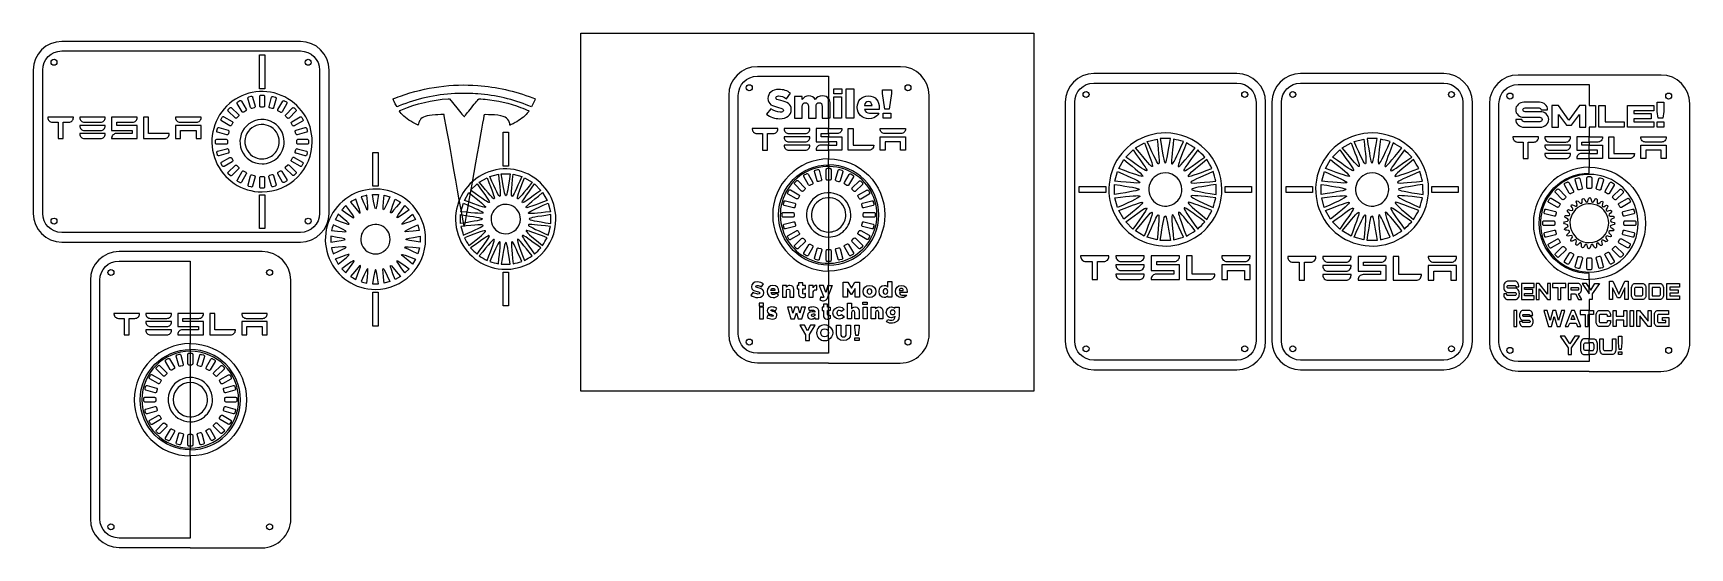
# Model space of a CAD drawing. Extents: x -459 to 930, y -131 to 300.
import ezdxf

# ---------------------------------------------------------------- set-up
doc = ezdxf.new("R2010")
doc.units = 0
doc.layers.add('Ebene_1', color=7, linetype='CONTINUOUS')

msp = doc.modelspace()

# ---------------------------------------------------------------- linework, layer by layer
at = {"layer": 'Ebene_1', "color": 7}
for points in [[(-234.874, 293), (-434.874, 293)], [(-434.874, 285), (-234.874, 285)], [(-458.874, 269), (-458.874, 149)], [(-450.874, 149), (-450.874, 269)], [(-218.874, 269), (-218.874, 149)], [(-210.874, 149), (-210.874, 269)], [(268.120571, 271.824976), (148.120672, 271.824976)], [(148.120672, 263.824947), (207.815736, 263.824947), (207.815736, 244.826623)], [(550.057, 266.05099), (430.057, 266.05099)], [(723.337, 266.05099), (603.337, 266.05099)], [(905.640825, 264.825919), (785.640934, 264.825919), (785.640934, 264.825919)], [(430.057, 258.05099), (550.057, 258.05099)], [(603.337, 258.05099), (723.337, 258.05099)], [(785.640934, 256.825893), (845.335987, 256.825893), (845.335987, 239.352024), (848.261379, 239.352024), (850.556851, 239.352024), (850.556851, 221.197575), (848.261379, 221.197575), (845.335987, 221.197575), (845.335987, 213.092128)], [(-295.316929, 236.025869), (-293.902716, 237.440083)], [(-292.488501, 237.440083), (-286.831646, 231.783227)], [(-283.764769, 234.136727), (-287.764768, 241.064925)], [(-287.398743, 242.430951), (-285.666694, 243.430951)], [(-284.300668, 243.064925), (-280.300669, 236.136727)], [(-276.729095, 237.616007), (-278.799646, 245.343413)], [(-278.092539, 246.568159), (-276.160688, 247.085797)], [(-273.572498, 237.426537), (-275.504349, 236.908899)], [(-274.935942, 246.378689), (-272.865391, 238.651283)], [(-268.999593, 239.000002), (-268.999593, 247)], [(-267.999593, 248.000001), (-265.999594, 248.000001)], [(-265.999594, 238.000001), (-267.999593, 238.000001)], [(-264.999593, 247), (-264.999593, 239.000002)], [(-261.166868, 238.495391), (-259.096317, 246.222797)], [(-258.52791, 236.753007), (-260.459761, 237.270645)], [(-257.871571, 246.929905), (-255.93972, 246.412267)], [(-255.232613, 245.187521), (-257.303164, 237.460115)], [(-253.731668, 235.980814), (-249.731669, 242.909012)], [(-246.267569, 240.909012), (-250.267568, 233.980814)], [(-248.365643, 243.275038), (-246.633594, 242.275038)], [(-247.200795, 231.627381), (-241.54394, 237.284237)], [(-240.129725, 237.284237), (-238.715512, 235.870023)], [(-111.14922, 244.92927), (-110, 245), (-103.83149, 237.483439)], [(124.120588, 247.82489), (124.120588, 47.825215)], [(132.120617, 47.82529), (132.120617, 247.82489)], [(159.48624, 236.56641), (155.83242, 232.202121)], [(156.94886, 245.193487), (156.94886, 245.125827)], [(163.57988, 245.734797), (163.57988, 245.802457)], [(172.57911, 244.990496), (175.86078, 249.625439)], [(176.50359, 235.991271), (176.50359, 236.058931)], [(185.751449, 244.482977), (185.751449, 246.9867), (179.323418, 246.9867), (179.323418, 228.683423), (185.751449, 228.683423), (185.751449, 238.630103)], [(190.859667, 238.630103), (190.859667, 228.683423), (197.287698, 228.683423), (197.287698, 238.630103)], [(202.430536, 238.630103), (202.430536, 228.683423), (207.815736, 228.683423)], [(207.815736, 228.683423), (207.815736, 244.826623)], [(208.858567, 240.694059), (208.858567, 228.683423), (207.815736, 228.683423), (207.815736, 220.000232), (218.851755, 220.000232), (218.851755, 219.59819)], [(231.77138, 237.75057), (231.77138, 237.818266)], [(237.86093, 239.340655), (244.221267, 239.340655)], [(250.209531, 236.058684), (237.962733, 236.058684)], [(292.12066, 47.825215), (292.12066, 247.82489)], [(406.057, 242.05099), (406.057, 42.05099)], [(414.057, 42.05099), (414.057, 242.05099)], [(566.057, 242.05099), (566.057, 42.05099)], [(574.057, 42.05099), (574.057, 242.05099)], [(579.337, 242.05099), (579.337, 42.05099)], [(587.337, 42.05099), (587.337, 242.05099)], [(739.337, 242.05099), (739.337, 42.05099)], [(747.337, 42.05099), (747.337, 242.05099)], [(761.640845, 240.825835), (761.640845, 40.826158)], [(769.640866, 40.827193), (769.640866, 240.825835)], [(803.638385, 241.99325), (790.490873, 241.993252)], [(791.498748, 237.30288), (803.217169, 237.30288)], [(929.640914, 40.826158), (929.640914, 240.825835)], [(-446.583087, 229.587673), (-446.583087, 229.185919)], [(-425.120561, 229.185919), (-425.120561, 229.587673), (-446.583087, 229.587673)], [(-445.473555, 226.458387), (-445.471948, 226.45678), (-445.470341, 226.455173)], [(-442.7381, 225.340933), (-437.975114, 225.340933), (-437.975114, 211.568379), (-437.57336, 211.568379), (-433.728454, 211.568379), (-433.728454, 225.341008), (-428.965467, 225.341008)], [(-419.828778, 229.587673), (-419.828778, 229.185919)], [(-398.366251, 229.185844), (-398.366251, 229.587598), (-419.828778, 229.587673)], [(-419.828778, 222.701359), (-419.828778, 222.299605)], [(-398.366251, 222.299573), (-398.366251, 222.701327), (-419.828778, 222.701359)], [(-418.719246, 226.458387), (-418.717638, 226.45678), (-418.716031, 226.455173)], [(-415.983791, 225.340933), (-402.211166, 225.340933)], [(-393.072901, 229.587673), (-393.072901, 218.454693), (-375.857116, 218.454693), (-375.857116, 215.815044), (-389.227995, 215.815044)], [(-371.610455, 229.185919), (-371.610455, 229.587673), (-393.072901, 229.587673)], [(-393.072901, 211.970133), (-393.072901, 211.568379), (-392.671147, 211.568379), (-371.610455, 211.568379), (-371.610455, 222.701359), (-388.826241, 222.701359), (-388.826241, 225.341008), (-375.455362, 225.341008)], [(-366.3186, 229.587673), (-366.3186, 211.568379), (-365.916846, 211.568379), (-348.70106, 211.568379)], [(-344.856146, 215.41329), (-344.856146, 215.815044), (-362.071932, 215.815044), (-362.071932, 229.587673), (-366.3186, 229.587673)], [(-339.562724, 229.587673), (-339.562724, 229.185919)], [(-318.100149, 229.185844), (-318.100149, 229.587598), (-339.562724, 229.587673)], [(-338.454758, 226.458387), (-338.451544, 226.45678), (-338.449937, 226.455173)], [(-335.717697, 225.340933), (-321.945063, 225.340933)], [(-301.307743, 227.789952), (-300.307744, 229.522)], [(-294.013519, 222.423926), (-300.941718, 226.423926)], [(-298.941718, 229.888026), (-292.013519, 225.888026)], [(-289.660074, 228.954799), (-295.316929, 234.611655)], [(-291.647494, 224.522), (-292.647493, 222.789952)], [(-286.831646, 230.369013), (-288.245859, 228.954799)], [(-280.666694, 234.770701), (-282.398743, 233.770701)], [(-251.633594, 233.614788), (-253.365643, 234.614788)], [(-245.786582, 228.798953), (-247.200795, 230.213167)], [(-238.715512, 234.455809), (-244.372367, 228.798953)], [(-241.384694, 222.634002), (-242.384693, 224.36605)], [(-242.018668, 225.732076), (-235.090469, 229.732076)], [(-233.090469, 226.267976), (-240.018668, 222.267976)], [(-233.724443, 229.36605), (-232.724444, 227.634002)], [(-43.71985, 235.017358), (-43.29074, 234.798439), (-43.84425, 234.037418)], [(169.87257, 235.416129), (169.87257, 235.348469)], [(788.911371, 227.618559), (788.911371, 227.648916), (783.646356, 227.648916)], [(790.490873, 229.440062), (803.773763, 229.440062)], [(803.773763, 225.766698), (790.897028, 225.766698)], [(804.962163, 235.617986), (804.962163, 235.617986), (810.437776, 235.617986), (810.437776, 235.709066)], [(-419.828778, 215.815044), (-419.828778, 215.41329)], [(-398.366251, 215.413257), (-398.366251, 215.815011), (-419.828778, 215.815044)], [(-418.719246, 219.572072), (-418.717638, 219.570465), (-418.716031, 219.567332)], [(-418.719246, 212.685757), (-418.717638, 212.68415), (-418.716031, 212.681017)], [(-415.983791, 218.454661), (-402.211166, 218.454661)], [(-415.983791, 211.568346), (-402.211166, 211.568346)], [(-305.999593, 208.000002), (-305.999593, 210)], [(-304.999593, 211.000001), (-296.999594, 211.000001)], [(-304.929145, 218.12821), (-304.411508, 220.06006)], [(-296.494631, 214.832912), (-304.222038, 216.903464)], [(-303.186762, 220.767168), (-295.459355, 218.696616)], [(-295.999593, 210), (-295.999593, 208.000002)], [(-294.752248, 217.47187), (-295.269885, 215.54002)], [(-238.728658, 215.539806), (-239.246295, 217.471656)], [(-238.539188, 218.696402), (-230.811781, 220.766954)], [(-237.999593, 208.000002), (-237.999593, 210)], [(-229.776505, 216.90325), (-237.503912, 214.832698)], [(-236.999593, 211.000001), (-228.999594, 211.000001)], [(-229.587035, 220.059846), (-229.069398, 218.127996)], [(-227.999593, 210), (-227.999593, 208.000002)], [(143.878913, 219.999973), (143.878913, 219.598219)], [(165.341439, 219.598219), (165.341439, 219.999973), (143.878913, 219.999973)], [(144.988445, 216.870687), (144.990052, 216.86908), (144.991659, 216.867473)], [(147.7239, 215.753233), (152.486886, 215.753233), (152.486886, 201.980679), (152.88864, 201.980679), (156.733546, 201.980679), (156.733546, 215.753308), (161.496533, 215.753308)], [(170.633222, 219.999973), (170.633222, 219.598219)], [(192.095749, 219.598144), (192.095749, 219.999898), (170.633222, 219.999973)], [(170.633222, 213.113659), (170.633222, 212.711905)], [(192.095749, 212.711873), (192.095749, 213.113627), (170.633222, 213.113659)], [(171.742754, 216.870687), (171.744362, 216.86908), (171.745969, 216.867473)], [(171.742754, 209.984372), (171.744362, 209.982765), (171.745969, 209.979632)], [(174.478209, 215.753233), (188.250834, 215.753233)], [(174.478209, 208.866961), (188.250834, 208.866961)], [(215.007029, 215.753464), (207.815736, 215.753464), (207.815736, 213.113832), (218.851755, 213.113832), (218.851755, 201.98066), (207.815736, 201.98066), (207.815736, 194.635372)], [(224.143422, 220.000232), (228.39019, 220.000232), (228.39019, 206.227429), (245.606194, 206.227429), (245.606194, 205.825387)], [(241.760951, 201.98066), (224.545464, 201.98066), (224.143422, 201.98066), (224.143422, 220.000232)], [(250.899366, 219.598251), (250.899411, 220.000232)], [(250.899411, 220.000232), (272.362186, 219.999703), (272.362186, 219.598177)], [(252.012521, 216.867595), (252.010404, 216.869182), (252.007309, 216.87077)], [(268.516943, 215.75345), (254.744653, 215.75345)], [(474.930733, 209.069996), (483.156066, 211.237434)], [(648.210733, 209.069996), (656.436066, 211.237434)], [(781.398913, 213.001173), (781.398913, 212.599419)], [(802.861439, 212.599419), (802.861439, 213.001173), (781.398913, 213.001173)], [(782.508445, 209.871887), (782.510052, 209.87028), (782.511659, 209.868673)], [(785.2439, 208.754433), (790.006886, 208.754433), (790.006886, 194.981879), (790.40864, 194.981879), (794.253546, 194.981879), (794.253546, 208.754508), (799.016533, 208.754508)], [(790.656345, 221.19776), (804.300264, 221.19776)], [(808.153222, 213.001173), (808.153222, 212.599419)], [(829.615749, 212.599344), (829.615749, 213.001098), (808.153222, 213.001173)], [(809.262754, 209.871887), (809.264362, 209.87028), (809.265969, 209.868673)], [(811.998209, 208.754433), (825.770834, 208.754433)], [(834.909234, 213.001178), (834.909234, 201.868006), (845.241425, 201.868006)], [(845.236768, 213.001178), (834.909234, 213.001178), (834.909234, 213.001178)], [(845.217136, 206.114775), (839.156008, 206.114775), (839.156008, 208.754409), (845.250209, 208.754409)], [(845.335987, 208.836573), (845.335987, 212.901441)], [(845.335987, 208.641236), (845.335987, 206.203659)], [(845.43211, 213.001178), (856.371996, 213.001178), (856.371996, 212.599651)], [(852.526753, 208.754409), (845.440894, 208.754409)], [(861.663662, 213.001178), (865.910437, 213.001178), (865.910437, 199.228375), (883.126451, 199.228375), (883.126451, 198.826848)], [(879.281208, 194.982122), (862.065723, 194.982122), (861.663662, 194.982122), (861.663662, 213.001178), (861.663662, 213.001178)], [(888.41862, 212.599651), (888.419652, 213.001178), (888.419652, 213.001178)], [(888.419652, 213.001178), (909.88244, 213.001178), (909.88244, 212.599136)], [(889.532251, 209.868551), (889.529685, 209.870101), (889.526563, 209.871652)], [(906.037197, 208.754409), (892.264894, 208.754409)], [(-296.999594, 207.000001), (-304.999593, 207.000001)], [(-304.411626, 197.940114), (-304.929263, 199.871964)], [(-304.222156, 201.09671), (-296.494749, 203.167262)], [(-295.459473, 199.303558), (-303.18688, 197.233006)], [(-300.908368, 191.732076), (-293.980169, 195.732076)], [(-295.270003, 202.460154), (-294.752366, 200.528304)], [(-292.614143, 195.36605), (-291.614144, 193.634002)], [(-242.418043, 193.789952), (-241.418044, 195.522)], [(-240.052018, 195.888026), (-233.123819, 191.888026)], [(-239.246177, 200.528518), (-238.72854, 202.460368)], [(-230.811663, 197.23322), (-238.53907, 199.303772)], [(-237.503794, 203.167476), (-229.776387, 201.096924)], [(-228.999594, 207.000001), (-236.999593, 207.000001)], [(-229.06928, 199.872178), (-229.586917, 197.940328)], [(170.633222, 206.227344), (170.633222, 205.82559)], [(192.095749, 205.825557), (192.095749, 206.227311), (170.633222, 206.227344)], [(171.742754, 203.098057), (171.744362, 203.09645), (171.745969, 203.093317)], [(174.478209, 201.980646), (188.250834, 201.980646)], [(197.389499, 202.382703), (197.389499, 201.98066), (197.791025, 201.98066), (207.815736, 201.98066)], [(207.815736, 201.98066), (207.815736, 206.227429), (201.234225, 206.227429)], [(207.815736, 189.635163), (207.815736, 194.635372)], [(456.917491, 196.129032), (462.95712, 202.118756)], [(465.072221, 203.785154), (472.456303, 208.007611)], [(630.197491, 196.129032), (636.23712, 202.118756)], [(638.352221, 203.785154), (645.736303, 208.007611)], [(808.153222, 206.114859), (808.153222, 205.713105)], [(829.615749, 205.713073), (829.615749, 206.114827), (808.153222, 206.114859)], [(808.153222, 199.228544), (808.153222, 198.82679)], [(829.615749, 198.826757), (829.615749, 199.228511), (808.153222, 199.228544)], [(809.262754, 202.985572), (809.264362, 202.983965), (809.265969, 202.980832)], [(809.262754, 196.099257), (809.264362, 196.09765), (809.265969, 196.094517)], [(811.998209, 201.868161), (825.770834, 201.868161)], [(811.998209, 194.981846), (825.770834, 194.981846)], [(834.909234, 195.383648), (834.909234, 194.982122), (835.311269, 194.982122), (845.158214, 194.982122)], [(845.233673, 199.228375), (838.754477, 199.228375), (838.754477, 199.228375)], [(845.335987, 201.966709), (845.335987, 206.012974)], [(845.335987, 201.770854), (845.335987, 199.329144)], [(845.335987, 195.187796), (845.335987, 199.138459)], [(845.335987, 194.802806), (845.335987, 187.732951)], [(845.415574, 206.114775), (856.371996, 206.114775), (856.371996, 194.982122), (845.550961, 194.982122)], [(845.429517, 199.228375), (852.125248, 199.228375), (852.125248, 201.868006), (845.43211, 201.868006), (845.43211, 201.868006)], [(-300.274394, 188.634002), (-301.274393, 190.36605)], [(-291.980169, 192.267976), (-298.908368, 188.267976)], [(-295.284071, 183.544105), (-289.627216, 189.200961)], [(-293.869858, 180.715677), (-295.284071, 182.129891)], [(-286.798788, 186.372533), (-292.455643, 180.715677)], [(-288.213001, 189.200961), (-286.798788, 187.786747)], [(-287.731668, 177.091114), (-283.731669, 184.019312)], [(-280.267569, 182.019312), (-284.267568, 175.091114)], [(-282.365643, 184.385338), (-280.633594, 183.385338)], [(-278.76656, 172.812423), (-276.696009, 180.539829)], [(-275.471263, 181.246937), (-273.539412, 180.729299)], [(-260.492847, 180.885191), (-258.560996, 181.402829)], [(-257.33625, 180.695721), (-255.265699, 172.968315)], [(-249.764769, 175.247027), (-253.764768, 182.175225)], [(-253.398743, 183.541251), (-251.666694, 184.541251)], [(-250.300668, 184.175225), (-246.300669, 177.247027)], [(-247.233653, 187.942593), (-245.81944, 189.356807)], [(-241.576798, 180.871523), (-247.233653, 186.528379)], [(-244.405225, 189.356807), (-238.74837, 183.699951)], [(-235.123819, 188.423926), (-242.052018, 192.423926)], [(-238.74837, 182.285737), (-240.162583, 180.871523)], [(-232.757794, 190.522), (-233.757793, 188.789952)], [(-76.210546, 179.787865), (-68.908893, 181.711906)], [(-66.551351, 182.031299), (-59.000518, 181.999973)], [(-56.626854, 181.719045), (-49.341417, 179.734488)], [(187.448851, 181.153467), (189.180899, 182.153467)], [(190.546925, 181.787441), (194.546925, 174.859243)], [(198.118499, 176.338523), (196.047947, 184.065929)], [(196.755055, 185.290675), (198.686905, 185.808313)], [(199.911651, 185.101205), (201.982203, 177.373799)], [(205.848, 177.722518), (205.848, 185.722516)], [(206.848001, 186.722517), (208.847999, 186.722517)], [(207.815736, 189.635163), (207.815736, 105.628405)], [(209.848, 185.722516), (209.848, 177.722518)], [(213.680725, 177.217907), (215.751277, 184.945313)], [(216.976023, 185.652421), (218.907873, 185.134783)], [(219.614981, 183.910037), (217.544429, 176.182631)], [(221.115925, 174.70333), (225.115925, 181.631528)], [(226.481951, 181.997554), (228.213999, 180.997554)], [(447.789105, 175.914654), (450.024714, 184.121721)], [(451.023126, 186.622274), (455.306703, 193.971069)], [(621.069105, 175.914654), (623.304714, 184.121721)], [(624.303126, 186.622274), (628.586703, 193.971069)], [(845.335987, 182.734292), (845.335987, 187.542782)], [(-285.633594, 174.725088), (-287.365643, 175.725088)], [(-276.127602, 171.070039), (-278.059453, 171.587677)], [(-272.832305, 179.504553), (-274.902856, 171.777147)], [(-268.999593, 171.000002), (-268.999593, 179)], [(-267.999593, 180.000001), (-265.999594, 180.000001)], [(-265.999594, 170.000001), (-267.999593, 170.000001)], [(-264.999593, 179), (-264.999593, 171.000002)], [(-259.129403, 171.933039), (-261.199954, 179.660445)], [(-255.972806, 171.743569), (-257.904657, 171.225931)], [(-246.666694, 175.881001), (-248.398743, 174.881001)], [(-92.200347, 168.300133), (-86.83895, 173.617229)], [(-84.961596, 175.096496), (-78.406724, 178.844783)], [(-47.121668, 178.848195), (-40.598121, 175.04565)], [(-38.682491, 173.615749), (-33.365394, 168.254352)], [(173.53985, 166.512468), (174.53985, 168.244516)], [(175.905876, 168.610542), (182.834074, 164.610542)], [(179.530664, 174.748385), (180.944878, 176.162599)], [(185.18752, 167.677315), (179.530664, 173.334171)], [(182.359092, 176.162599), (188.015948, 170.505743)], [(188.015948, 169.091529), (186.601734, 167.677315)], [(191.082825, 172.859243), (187.082825, 179.787441)], [(194.180899, 173.493217), (192.448851, 172.493217)], [(201.275095, 176.149053), (199.343245, 175.631415)], [(208.847999, 176.722517), (206.848001, 176.722517)], [(216.319683, 175.475523), (214.387833, 175.993161)], [(223.213999, 172.337304), (221.481951, 173.337304)], [(228.580025, 179.631528), (224.580025, 172.70333)], [(227.646798, 170.349897), (233.303654, 176.006753)], [(229.061012, 167.521469), (227.646798, 168.935683)], [(236.132082, 173.178325), (230.475226, 167.521469)], [(232.828926, 164.454592), (239.757124, 168.454592)], [(234.717868, 176.006753), (236.132082, 174.592539)], [(241.12315, 168.088566), (242.12315, 166.356518)], [(447.43735, 164.73468), (447.472638, 173.240715)], [(620.71735, 164.73468), (620.752638, 173.240715)], [(817.050664, 167.749558), (818.464878, 169.163772)], [(819.879092, 169.163772), (825.535948, 163.506916)], [(828.602825, 165.860416), (824.602825, 172.788614)], [(824.968851, 174.15464), (826.700899, 175.15464)], [(828.066925, 174.788614), (832.066925, 167.860416)], [(835.638499, 169.339696), (833.567947, 177.067102)], [(834.275055, 178.291848), (836.206905, 178.809486)], [(838.795095, 169.150226), (836.863245, 168.632588)], [(837.431651, 178.102378), (839.502203, 170.374972)], [(843.368, 170.723691), (843.368, 178.723689)], [(844.368001, 179.72369), (846.367999, 179.72369)], [(846.367999, 169.72369), (844.368001, 169.72369)], [(847.368, 178.723689), (847.368, 170.723691)], [(851.200725, 170.21908), (853.271277, 177.946486)], [(853.839683, 168.476696), (851.907833, 168.994334)], [(854.496023, 178.653594), (856.427873, 178.135956)], [(857.134981, 176.91121), (855.064429, 169.183804)], [(858.635925, 167.704503), (862.635925, 174.632701)], [(866.100025, 172.632701), (862.100025, 165.704503)], [(864.001951, 174.998727), (865.733999, 173.998727)], [(865.166798, 163.35107), (870.823654, 169.007926)], [(872.237868, 169.007926), (873.652082, 167.593712)], [(-174.479049, 164.74049), (-169.479049, 164.71989)], [(-164.706878, 164.11217), (-159.88258, 162.798177)], [(-155.430464, 160.976046), (-151.110639, 158.458206)], [(-147.281218, 155.545665), (-143.760249, 151.995564)], [(-100.303718, 150.355769), (-98.319162, 157.641207)], [(-97.433171, 159.861258), (-93.630626, 166.384805)], [(-31.886128, 166.376771), (-28.13784, 159.821899)], [(-27.194758, 157.62534), (-25.270717, 150.323687)], [(169.918448, 156.850726), (170.436086, 158.782576)], [(178.352962, 153.555428), (170.625556, 155.62598)], [(171.660832, 159.489684), (179.388238, 157.419132)], [(180.834074, 161.146442), (173.905876, 165.146442)], [(180.095346, 156.194386), (179.577708, 154.262536)], [(183.2001, 163.244516), (182.2001, 161.512468)], [(233.4629, 161.356518), (232.4629, 163.088566)], [(241.757124, 164.990492), (234.828926, 160.990492)], [(236.118936, 154.262322), (235.601298, 156.194172)], [(236.308406, 157.418918), (244.035812, 159.48947)], [(245.071088, 155.625766), (237.343682, 153.555214)], [(245.260558, 158.782362), (245.778196, 156.850512)], [(449.964584, 153.853569), (447.797146, 162.078902)], [(623.244584, 153.853569), (621.077146, 162.078902)], [(811.05985, 159.513641), (812.05985, 161.245689)], [(818.354074, 154.147615), (811.425876, 158.147615)], [(813.425876, 161.611715), (820.354074, 157.611715)], [(822.70752, 160.678488), (817.050664, 166.335344)], [(820.7201, 156.245689), (819.7201, 154.513641)], [(825.535948, 162.092702), (824.121734, 160.678488)], [(831.700899, 166.49439), (829.968851, 165.49439)], [(860.733999, 165.338477), (859.001951, 166.338477)], [(866.581012, 160.522642), (865.166798, 161.936856)], [(873.652082, 166.179498), (867.995226, 160.522642)], [(870.9829, 154.357691), (869.9829, 156.089739)], [(870.348926, 157.455765), (877.277124, 161.455765)], [(879.277124, 157.991665), (872.348926, 153.991665)], [(878.64315, 161.089739), (879.64315, 159.357691)], [(-140.818833, 148.184874), (-138.336673, 143.844449)], [(-136.476813, 139.407555), (-135.202616, 134.572593)], [(-100.616199, 140.431273), (-100.584874, 147.982105)], [(168.848, 146.722518), (168.848, 148.722516)], [(169.848001, 149.722517), (177.847999, 149.722517)], [(177.847999, 145.722517), (169.848001, 145.722517)], [(170.625438, 139.819226), (178.352844, 141.889778)], [(178.848, 148.722516), (178.848, 146.722518)], [(179.57759, 141.18267), (180.095228, 139.25082)], [(235.601416, 139.251034), (236.119054, 141.182884)], [(236.848, 146.722518), (236.848, 148.722516)], [(237.3438, 141.889992), (245.071206, 139.81944)], [(237.848001, 149.722517), (245.847999, 149.722517)], [(245.847999, 145.722517), (237.848001, 145.722517)], [(246.848, 148.722516), (246.848, 146.722518)], [(455.249426, 143.995486), (451.026969, 151.379568)], [(462.905548, 135.841012), (456.915824, 141.880641)], [(628.529426, 143.995486), (624.306969, 151.379568)], [(636.185548, 135.841012), (630.195824, 141.880641)], [(806.368, 139.723691), (806.368, 141.723689)], [(807.368001, 142.72369), (815.367999, 142.72369)], [(807.438448, 149.851899), (807.956086, 151.783749)], [(815.872962, 146.556601), (808.145556, 148.627153)], [(809.180832, 152.490857), (816.908238, 150.420305)], [(816.368, 141.723689), (816.368, 139.723691)], [(817.615346, 149.195559), (817.097708, 147.263709)], [(873.638936, 147.263495), (873.121298, 149.195345)], [(873.828406, 150.420091), (881.555812, 152.490643)], [(874.368, 139.723691), (874.368, 141.723689)], [(882.591088, 148.626939), (874.863682, 146.556387)], [(875.368001, 142.72369), (883.367999, 142.72369)], [(882.780558, 151.783535), (883.298196, 149.851685)], [(884.368, 141.723689), (884.368, 139.723691)], [(-234.874, 133), (-434.874, 133)], [(-434.874, 125), (-234.874, 125)], [(-134.55399, 129.805449), (-134.57459, 124.805449)], [(-97.55849, 138.48645), (-97.64519, 137.99392), (-97.71783, 138.377)], [(170.435968, 136.66263), (169.91833, 138.59448)], [(179.38812, 138.026074), (171.660714, 135.955522)], [(174.5732, 127.356518), (173.5732, 129.088566)], [(173.939226, 130.454592), (180.867424, 134.454592)], [(182.867424, 130.990492), (175.939226, 126.990492)], [(179.563522, 122.266621), (185.220378, 127.923477)], [(182.23345, 134.088566), (183.23345, 132.356518)], [(188.048806, 125.095049), (182.39195, 119.438193)], [(186.634592, 127.923477), (188.048806, 126.509263)], [(227.61394, 126.665109), (229.028154, 128.079323)], [(233.270796, 119.594039), (227.61394, 125.250895)], [(230.442368, 128.079323), (236.099224, 122.422467)], [(232.42955, 132.512468), (233.42955, 134.244516)], [(239.723774, 127.146442), (232.795576, 131.146442)], [(234.795576, 134.610542), (241.723774, 130.610542)], [(244.03593, 135.955736), (236.308524, 138.026288)], [(242.0898, 129.244516), (241.0898, 127.512468)], [(245.778314, 138.594694), (245.260676, 136.662844)], [(472.411965, 129.946221), (465.06317, 134.229798)], [(483.119926, 126.71254), (474.912859, 128.948149)], [(494.2999, 126.36053), (485.793865, 126.395818)], [(645.691965, 129.946221), (638.34317, 134.229798)], [(656.399926, 126.71254), (648.192859, 128.948149)], [(667.5799, 126.36053), (659.073865, 126.395818)], [(815.367999, 138.72369), (807.368001, 138.72369)], [(807.955968, 129.663803), (807.43833, 131.595653)], [(808.145438, 132.820399), (815.872844, 134.890951)], [(816.90812, 131.027247), (809.180714, 128.956695)], [(811.459226, 123.455765), (818.387424, 127.455765)], [(817.09759, 134.183843), (817.615228, 132.251993)], [(819.75345, 127.089739), (820.75345, 125.357691)], [(869.94955, 125.513641), (870.94955, 127.245689)], [(872.315576, 127.611715), (879.243774, 123.611715)], [(873.121416, 132.252207), (873.639054, 134.184057)], [(881.55593, 128.956909), (873.828524, 131.027461)], [(874.8638, 134.891165), (882.591206, 132.820613)], [(883.367999, 138.72369), (875.368001, 138.72369)], [(883.298314, 131.595867), (882.780676, 129.664017)], [(-266.88092, 117.07666), (-386.88082, 117.07666)], [(-135.182063, 120.033278), (-136.496056, 115.20898)], [(180.977736, 119.438193), (179.563522, 120.852407)], [(187.115925, 115.81363), (191.115925, 122.741828)], [(189.213999, 113.447604), (187.481951, 114.447604)], [(194.580025, 120.741828), (190.580025, 113.81363)], [(192.481951, 123.107854), (194.213999, 122.107854)], [(196.081033, 111.534939), (198.151585, 119.262345)], [(199.376331, 119.969453), (201.308181, 119.451815)], [(202.015289, 118.227069), (199.944737, 110.499663)], [(205.848, 109.722518), (205.848, 117.722516)], [(206.848001, 118.722517), (208.847999, 118.722517)], [(209.848, 117.722516), (209.848, 109.722518)], [(215.718191, 110.655555), (213.647639, 118.382961)], [(214.354747, 119.607707), (216.286597, 120.125345)], [(217.511343, 119.418237), (219.581895, 111.690831)], [(225.082825, 113.969543), (221.082825, 120.897741)], [(221.448851, 122.263767), (223.180899, 123.263767)], [(224.546925, 122.897741), (228.546925, 115.969543)], [(228.180899, 114.603517), (226.448851, 113.603517)], [(236.099224, 121.008253), (234.68501, 119.594039)], [(419.057188, 113.383135), (419.057188, 112.939115)], [(442.777678, 112.939115), (442.777678, 113.383135), (419.057188, 113.383135)], [(448.626183, 113.383135), (448.626183, 112.939115)], [(472.346673, 112.939031), (472.346673, 113.383052), (448.626183, 113.383135)], [(478.196909, 113.383135), (478.196909, 101.07891), (497.22388, 101.07891), (497.22388, 98.161557), (482.446319, 98.161557)], [(501.91731, 112.939115), (501.91731, 113.383135), (478.196909, 113.383135)], [(507.765895, 113.383135), (507.765895, 93.468122), (508.209915, 93.468122), (527.236886, 93.468122)], [(531.486305, 97.717537), (531.486305, 98.161557), (512.459334, 98.161557), (512.459334, 113.383135), (507.765895, 113.383135)], [(537.336621, 113.383135), (537.336621, 112.939115)], [(561.057164, 112.939031), (561.057164, 113.383052), (537.336621, 113.383135)], [(592.600239, 112.817311), (592.600239, 112.374936)], [(616.232823, 112.374936), (616.232823, 112.817311), (592.600239, 112.817311)], [(622.059654, 112.817311), (622.059654, 112.374936)], [(645.692237, 112.374853), (645.692237, 112.817228), (622.059654, 112.817311)], [(651.520794, 112.817311), (651.520794, 100.558685), (670.477252, 100.558685), (670.477252, 97.652143), (655.754455, 97.652143)], [(675.153289, 112.374936), (675.153289, 112.817311), (651.520794, 112.817311)], [(680.980199, 112.817311), (680.980199, 92.976101), (681.422574, 92.976101), (700.379033, 92.976101)], [(704.612703, 97.209768), (704.612703, 97.652143), (685.656245, 97.652143), (685.656245, 112.817311), (680.980199, 112.817311)], [(710.441339, 112.817311), (710.441339, 112.374936)], [(734.073976, 112.374853), (734.073976, 112.817228), (710.441339, 112.817311)], [(812.0932, 120.357691), (811.0932, 122.089739)], [(820.387424, 123.991665), (813.459226, 119.991665)], [(817.083522, 115.267794), (822.740378, 120.92465)], [(818.497736, 112.439366), (817.083522, 113.85358)], [(825.568806, 118.096222), (819.91195, 112.439366)], [(824.154592, 120.92465), (825.568806, 119.510436)], [(824.635925, 108.814803), (828.635925, 115.743001)], [(832.100025, 113.743001), (828.100025, 106.814803)], [(830.001951, 116.109027), (831.733999, 115.109027)], [(833.601033, 104.536112), (835.671585, 112.263518)], [(836.896331, 112.970626), (838.828181, 112.452988)], [(839.535289, 111.228242), (837.464737, 103.500836)], [(844.368001, 111.72369), (846.367999, 111.72369)], [(853.238191, 103.656728), (851.167639, 111.384134)], [(851.874747, 112.60888), (853.806597, 113.126518)], [(855.031343, 112.41941), (857.101895, 104.692004)], [(862.602825, 106.970716), (858.602825, 113.898914)], [(858.968851, 115.26494), (860.700899, 116.26494)], [(862.066925, 115.898914), (866.066925, 108.970716)], [(865.13394, 119.666282), (866.548154, 121.080496)], [(870.790796, 112.595212), (865.13394, 118.252068)], [(867.962368, 121.080496), (873.619224, 115.42364)], [(877.243774, 120.147615), (870.315576, 124.147615)], [(873.619224, 114.009426), (872.20501, 112.595212)], [(879.6098, 122.245689), (878.6098, 120.513641)], [(-386.88082, 109.07663), (-327.18575, 109.07663), (-327.18575, 39.88706)], [(-143.755935, 102.607618), (-147.306036, 99.086649)], [(-138.325784, 110.755864), (-140.843624, 106.436039)], [(198.719991, 109.792555), (196.788141, 110.310193)], [(208.847999, 108.722517), (206.848001, 108.722517)], [(207.815736, 100.628709), (207.815736, 105.628405)], [(207.815736, 100.628783), (207.815736, 88.460018), (210.77628, 88.460018), (207.815736, 80.565408), (207.815736, 70.420809), (209.135035, 70.420809), (209.135035, 67.660771), (207.815736, 67.660771), (207.815736, 63.386097)], [(218.874787, 110.466085), (216.942937, 109.948447)], [(420.283449, 109.924632), (420.285225, 109.922856), (420.287001, 109.92108)], [(423.306686, 108.689616), (428.570763, 108.689616), (428.570763, 93.468122), (429.014783, 93.468122), (433.264192, 93.468122), (433.264192, 108.6897), (438.528269, 108.6897)], [(448.626183, 105.772347), (448.626183, 105.328326)], [(472.346673, 105.328291), (472.346673, 105.772311), (448.626183, 105.772347)], [(448.626183, 98.161557), (448.626183, 97.717537)], [(472.346673, 97.7175), (472.346673, 98.161521), (448.626183, 98.161557)], [(449.852443, 109.924632), (449.854219, 109.922856), (449.855995, 109.92108)], [(449.852443, 102.313843), (449.854219, 102.312067), (449.855995, 102.308604)], [(452.875681, 108.689616), (468.097254, 108.689616)], [(452.875681, 101.078875), (468.097254, 101.078875)], [(478.196909, 93.912143), (478.196909, 93.468122), (478.64093, 93.468122), (501.91731, 93.468122), (501.91731, 105.772347), (482.890339, 105.772347), (482.890339, 108.6897), (497.667901, 108.6897)], [(538.56115, 109.924632), (538.564702, 109.922856), (538.566478, 109.92108)], [(541.586164, 108.689616), (556.807746, 108.689616)], [(593.821955, 109.371625), (593.823724, 109.369855), (593.825494, 109.368086)], [(596.833989, 108.141186), (602.078557, 108.141186), (602.078557, 92.976101), (602.520932, 92.976101), (606.754593, 92.976101), (606.754593, 108.141269), (611.999161, 108.141269)], [(622.059654, 105.234727), (622.059654, 104.792352)], [(645.692237, 104.792317), (645.692237, 105.234692), (622.059654, 105.234727)], [(622.059654, 97.652143), (622.059654, 97.209768)], [(645.692237, 97.209732), (645.692237, 97.652107), (622.059654, 97.652143)], [(623.28137, 109.371625), (623.283139, 109.369855), (623.284909, 109.368086)], [(623.28137, 101.789041), (623.283139, 101.787272), (623.284909, 101.783821)], [(626.293404, 108.141186), (641.458567, 108.141186)], [(626.293404, 100.558649), (641.458567, 100.558649)], [(651.520794, 93.418476), (651.520794, 92.976101), (651.963169, 92.976101), (675.153289, 92.976101), (675.153289, 105.234727), (656.19683, 105.234727), (656.19683, 108.141269), (670.919627, 108.141269)], [(711.66133, 109.371625), (711.664869, 109.369855), (711.666638, 109.368086)], [(714.675133, 108.141186), (729.840306, 108.141186)], [(826.733999, 106.448777), (825.001951, 107.448777)], [(836.239991, 102.793728), (834.308141, 103.311366)], [(843.368, 102.723691), (843.368, 110.723689)], [(846.367999, 101.72369), (844.368001, 101.72369)], [(845.335987, 93.721636), (845.335987, 98.545115)], [(847.368, 110.723689), (847.368, 102.723691)], [(856.394787, 103.467258), (854.462937, 102.94962)], [(865.700899, 107.60469), (863.968851, 106.60469)], [(-410.8809, 93.07657), (-410.8809, -106.9231)], [(-402.88087, -106.9222), (-402.88087, 93.07657)], [(-242.88083, -106.9231), (-242.88083, 93.07657)], [(-159.887845, 91.799213), (-164.722807, 90.525016)], [(-151.110526, 96.141233), (-155.450951, 93.659073)], [(143.19009, 87.50365), (143.19009, 87.46755)], [(146.72577, 87.79226), (146.72577, 87.82836)], [(151.5242, 87.39542), (153.274, 89.86679)], [(156.24465, 83.57107), (156.24465, 83.53497)], [(162.88311, 84.38283), (159.49174, 84.38283)], [(172.51252, 87.08871), (172.51252, 88.45969), (169.08507, 88.45969), (169.08507, 78.70049)], [(169.08507, 78.70049), (172.51252, 78.70049), (172.51252, 83.98597)], [(175.32663, 83.98597), (175.32663, 78.70049), (178.75408, 78.70049), (178.75408, 85.08636)], [(186.07982, 82.39852), (186.07982, 85.69969), (188.35276, 85.69969), (188.35276, 88.45969), (186.07982, 88.45969), (186.07982, 90.93106), (182.65238, 90.93106), (182.65238, 88.45969), (181.49787, 88.45969), (181.49787, 85.69969), (182.65238, 85.69969), (182.65238, 81.73107)], [(194.79233, 86.49342), (194.79233, 88.45969), (191.36489, 88.45969), (191.36489, 78.70049)], [(197.58841, 85.01421), (197.87704, 85.01421), (197.87704, 88.62205)], [(207.815736, 80.565333), (207.815736, 88.459944), (207.258663, 88.459944), (205.418468, 82.579165), (203.470264, 88.459944), (199.880821, 88.459944), (203.704875, 78.880684)], [(236.7256, 83.535178), (236.7256, 83.570836)], [(240.062758, 83.60701), (240.062758, 83.570836)], [(244.175684, 83.535178), (244.175684, 83.570836)], [(247.513054, 83.60701), (247.513054, 83.570836)], [(250.121163, 83.535178), (250.121163, 83.570836)], [(253.476408, 83.60701), (253.476408, 83.570836)], [(257.409092, 91.869037), (260.836272, 91.869037), (260.836272, 78.700333), (257.409092, 78.700333), (257.409092, 79.999477)], [(257.409092, 87.269319), (257.409092, 91.869037)], [(257.463244, 83.570836), (257.463244, 83.60701)], [(263.79692, 83.535165), (263.79692, 83.570836)], [(267.044061, 84.382673), (270.435569, 84.382673)], [(268.721678, 88.67595), (268.721572, 88.67595)], [(449.852443, 94.703054), (449.854219, 94.701278), (449.855995, 94.697815)], [(452.875681, 93.468086), (468.097254, 93.468086)], [(623.28137, 94.206457), (623.283139, 94.204687), (623.284909, 94.201237)], [(626.293404, 92.976065), (641.458567, 92.976065)], [(783.096584, 92.145808), (776.842813, 92.145783)], [(777.322226, 88.669943), (782.896261, 88.669943)], [(783.726258, 87.421376), (783.726258, 87.421376), (786.330818, 87.421376), (786.330818, 87.488832)], [(827.560937, 90.188507), (827.560937, 76.734993), (830.08681, 76.734993), (830.08681, 81.481968), (833.700235, 81.481968), (836.211831, 76.734993), (839.181307, 76.734993), (836.440811, 81.583214)], [(835.8755, 90.188507), (827.560937, 90.188507)], [(830.08681, 86.915122), (835.653699, 86.915122)], [(835.653699, 84.721614), (830.08681, 84.721614), (830.08681, 86.915122)], [(839.401992, 90.188004), (845.325139, 81.584911), (845.335987, 81.584911), (845.335987, 86.6399)], [(845.285346, 86.793895), (843.108725, 90.188004), (839.401992, 90.188004), (839.401992, 90.188004)], [(845.335987, 93.520617), (845.335987, 86.900866)], [(845.366467, 86.668321), (846.586037, 84.766112), (850.070573, 90.188004), (853.777333, 90.188004), (847.845401, 81.582328), (847.845401, 76.734045), (845.335987, 76.734045), (845.335987, 67.77025)], [(880.690935, 80.7276), (880.690935, 86.183081)], [(883.216885, 85.564514), (883.216885, 81.357536)], [(883.488692, 90.188004), (890.007152, 90.188004)], [(889.341566, 86.914302), (884.160998, 86.914302), (884.160998, 86.914302)], [(890.286208, 81.357536), (890.286208, 85.564514)], [(892.812158, 86.183081), (892.812158, 80.7276)], [(895.642988, 90.188004), (904.616094, 90.188004)], [(904.616094, 76.734045), (895.642988, 76.734045), (895.642988, 90.188004), (895.642988, 90.188004)], [(898.176162, 86.914302), (898.176162, 80.007745), (904.136537, 80.007745)], [(904.136537, 86.914302), (898.176162, 86.914302), (898.176162, 86.914302)], [(905.081178, 81.357536), (905.081178, 85.564514)], [(907.607129, 86.183081), (907.607129, 80.7276)], [(144.54303, 82.90361), (142.59479, 80.57655)], [(150.08106, 82.2903), (150.08106, 82.2542)], [(153.61674, 82.59695), (153.61674, 82.63305)], [(159.54586, 82.63303), (166.07605, 82.63303)], [(163.18851, 67.31779), (164.36106, 69.48249)], [(165.71527, 80.45029), (163.82115, 82.0197)], [(188.31668, 79.06127), (188.31668, 81.74911)], [(190.95012, 69.80716), (191.65365, 67.38991)], [(191.36489, 78.70049), (194.79233, 78.70049), (194.79233, 81.73107)], [(201.41406, 79.00729), (200.349525, 76.607953)], [(206.862304, 64.359065), (206.862304, 67.660673), (207.815733, 67.660673), (207.815733, 70.420711), (206.862304, 70.420711), (206.862304, 72.891877), (203.434606, 72.891877), (203.434606, 70.420711), (202.280155, 70.420711), (202.280155, 67.660673), (203.434606, 67.660673), (203.434606, 63.691923)], [(207.204405, 78.934945), (207.815736, 80.565333)], [(223.63947, 73.829828), (227.066652, 73.829828), (227.066652, 69.085415)], [(227.066758, 65.946589), (227.066758, 60.661124), (223.639576, 60.661124), (223.63947, 73.829828)], [(246.985848, 65.946589), (246.985848, 60.661124), (243.558668, 60.661124), (243.558668, 70.420735), (246.985848, 70.420735), (246.985848, 69.049759)], [(263.45771, 69.265765), (263.45771, 70.420735), (266.885417, 70.420735), (266.885417, 63.0062)], [(273.628349, 82.632909), (267.098539, 82.632909)], [(269.028647, 78.466238), (269.028647, 78.465709)], [(269.208987, 80.436735), (273.267669, 80.483506)], [(776.091495, 81.493215), (776.091495, 81.515784), (773.587117, 81.515784)], [(776.842813, 82.843065), (783.161011, 82.843065)], [(776.921524, 76.735056), (783.411445, 76.735056)], [(783.161011, 80.120872), (777.036006, 80.120872)], [(890.007152, 76.734045), (883.488692, 76.734045)], [(884.160998, 80.007745), (889.341566, 80.007745)], [(-391.122087, 65.251473), (-391.122087, 64.849719)], [(-369.659561, 64.849719), (-369.659561, 65.251473), (-391.122087, 65.251473)], [(-390.012555, 62.122187), (-390.010948, 62.12058), (-390.009341, 62.118973)], [(-387.2771, 61.004733), (-382.514114, 61.004733), (-382.514114, 47.232179), (-382.11236, 47.232179), (-378.267454, 47.232179), (-378.267454, 61.004808), (-373.504467, 61.004808)], [(-364.367778, 65.251473), (-364.367778, 64.849719)], [(-342.905251, 64.849644), (-342.905251, 65.251398), (-364.367778, 65.251473)], [(-364.367778, 58.365159), (-364.367778, 57.963405)], [(-342.905251, 57.963373), (-342.905251, 58.365127), (-364.367778, 58.365159)], [(-363.258246, 62.122187), (-363.256638, 62.12058), (-363.255031, 62.118973)], [(-360.522791, 61.004733), (-346.750166, 61.004733)], [(-337.611901, 65.251473), (-337.611901, 54.118493), (-320.396116, 54.118493), (-320.396116, 51.478844), (-333.766995, 51.478844)], [(-316.149455, 64.849719), (-316.149455, 65.251473), (-337.611901, 65.251473)], [(-337.611901, 47.633933), (-337.611901, 47.232179), (-337.210147, 47.232179), (-316.149455, 47.232179), (-316.149455, 58.365159), (-333.365241, 58.365159), (-333.365241, 61.004808), (-319.994362, 61.004808)], [(-310.8576, 65.251473), (-310.8576, 47.232179), (-310.455846, 47.232179), (-293.24006, 47.232179)], [(-289.395146, 51.07709), (-289.395146, 51.478844), (-306.610932, 51.478844), (-306.610932, 65.251473), (-310.8576, 65.251473)], [(-284.101724, 65.251473), (-284.101724, 64.849719)], [(-262.639149, 64.849644), (-262.639149, 65.251398), (-284.101724, 65.251473)], [(-282.993758, 62.122187), (-282.990544, 62.12058), (-282.988937, 62.118973)], [(-280.256697, 61.004733), (-266.484063, 61.004733)], [(157.23557, 63.96245), (155.95479, 61.88794)], [(156.42381, 67.38995), (156.42381, 67.35385)], [(159.50851, 67.71463), (159.50851, 67.75073)], [(161.45675, 63.40326), (161.45675, 63.36716)], [(164.55949, 63.70991), (164.55949, 63.74601)], [(190.12032, 63.49344), (190.12032, 63.45734)], [(193.42149, 63.65579), (193.42149, 63.69189)], [(196.27169, 61.67148), (196.27169, 60.66129), (199.66306, 60.66129), (199.66306, 66.27148)], [(196.28973, 66.34363), (196.28973, 66.18128)], [(196.3258, 64.64797), (196.3258, 64.19699)], [(207.815736, 60.567588), (207.815736, 63.386023)], [(207.815736, 60.567662), (207.815736, 54.713756)], [(209.098862, 63.710108), (209.098862, 61.021899)], [(211.468637, 65.495971), (211.468637, 65.532145)], [(214.8059, 65.5678), (214.8059, 65.531627)], [(220.867031, 68.43636), (218.540041, 66.704683)], [(218.629957, 64.323433), (220.920773, 62.663586)], [(233.308649, 67.047298), (233.308649, 60.661124), (229.881057, 60.661124), (229.881057, 65.946589)], [(253.227845, 67.047298), (253.227845, 60.661124), (249.800147, 60.661124), (249.800147, 65.946589)], [(256.169784, 66.05511), (256.169784, 66.091284)], [(256.440569, 58.110776), (257.540759, 60.033233)], [(259.525134, 66.073197), (259.525134, 66.037023)], [(263.511971, 66.05511), (263.511971, 66.091284)], [(263.511971, 62.609325), (263.511971, 62.988113)], [(789.206592, 58.444204), (789.206592, 58.534123), (786.823807, 58.534123), (786.823807, 58.466942)], [(795.03105, 67.6793), (789.728535, 67.6793), (789.721815, 67.6793), (789.692869, 67.6793), (789.685646, 67.6793), (789.685646, 67.6793)], [(789.728535, 59.411587), (795.095132, 59.411587)], [(795.095132, 57.465452), (789.886147, 57.465452)], [(790.136787, 64.372524), (794.866214, 64.383893)], [(795.446022, 63.551387), (795.446022, 63.472322), (797.907361, 63.472322), (797.907361, 63.551387)], [(837.692519, 67.6793), (837.692519, 64.406116), (842.014223, 64.406116), (842.014223, 54.225857), (844.532924, 54.225857), (844.532924, 64.406116), (845.242457, 64.406116)], [(845.238329, 67.6793), (837.692519, 67.6793), (837.692519, 67.6793)], [(845.335987, 64.502749), (845.335987, 67.578531)], [(845.335987, 64.307413), (845.335987, 44.035266)], [(845.434174, 67.6793), (848.854628, 67.6793), (848.854628, 64.406116), (845.433645, 64.406116)], [(851.142348, 58.219411), (851.142348, 63.674892)], [(853.668298, 63.056325), (853.668298, 58.849347)], [(853.947354, 67.6793), (860.273065, 67.6793)], [(859.60748, 64.406116), (854.61294, 64.406116)], [(854.61294, 57.499559), (859.60748, 57.499559)], [(863.077543, 63.674892), (863.077543, 62.662551), (860.552121, 62.662551), (860.552121, 63.056325)], [(860.552121, 58.849347), (860.552121, 59.231755), (863.077543, 59.231755), (863.077543, 58.219411)], [(899.919211, 58.219411), (899.919211, 63.674892)], [(902.445161, 63.056325), (902.445161, 58.849347)], [(902.724217, 67.6793), (911.746932, 67.6793), (911.746932, 64.406116), (903.389803, 64.406116)], [(903.389803, 57.499559), (909.51451, 57.499559), (909.51451, 59.175428), (906.673838, 59.175428), (906.673838, 61.873453), (912.040434, 61.873453), (912.040434, 54.225857), (902.724217, 54.225857)], [(-364.367778, 51.478844), (-364.367778, 51.07709)], [(-342.905251, 51.077057), (-342.905251, 51.478811), (-364.367778, 51.478844)], [(-363.258246, 55.235872), (-363.256638, 55.234265), (-363.255031, 55.231132)], [(-363.258246, 48.349557), (-363.256638, 48.34795), (-363.255031, 48.344817)], [(-360.522791, 54.118461), (-346.750166, 54.118461)], [(-360.522791, 47.232146), (-346.750166, 47.232146)], [(207.815736, 43.181646), (207.815736, 31.825242), (148.120672, 31.825242)], [(197.690256, 48.93574), (197.690256, 48.899567)], [(201.279596, 48.93574), (201.279596, 48.971914)], [(207.719512, 48.93574), (207.719512, 48.899567)], [(207.815736, 43.181572), (207.815736, 54.713682)], [(211.291493, 48.971988), (211.291493, 48.935815)], [(214.455536, 55.249567), (218.009324, 55.249567), (218.009324, 48.232425)], [(214.455536, 48.160077), (214.455536, 55.249567)], [(222.663819, 48.14199), (222.663819, 55.249567), (226.217607, 55.249567), (226.217607, 48.250512)], [(789.778647, 54.225857), (795.310106, 54.225857)], [(845.237297, 43.953615), (841.169329, 43.953615), (841.169329, 43.953615)], [(845.335987, 40.633923), (845.335987, 43.836828)], [(845.438831, 43.953615), (848.832403, 43.953615)], [(860.273065, 54.225857), (853.947354, 54.225857)], [(854.27602, 43.953615), (856.952333, 43.953615), (856.952333, 35.890025)], [(854.27602, 35.158807), (854.27602, 43.953615), (854.27602, 43.953615)], [(864.930129, 35.890025), (864.930129, 43.953615), (867.606469, 43.953615), (867.606469, 35.158807)], [(-336.882501, 21.590006), (-338.953053, 29.317412)], [(-338.245945, 30.542158), (-336.314095, 31.059796)], [(-335.089349, 30.352688), (-333.018797, 22.625282)], [(-329.153, 22.974001), (-329.153, 30.973999)], [(-328.152999, 31.974), (-326.153001, 31.974)], [(-327.18575, 34.88685), (-327.18575, 39.88706)], [(-327.18575, 34.88685), (-327.18575, -49.11991)], [(-327.18575, 34.88595), (-327.18575, 34.88685)], [(-325.153, 30.973999), (-325.153, 22.974001)], [(-321.320275, 22.46939), (-319.249723, 30.196796)], [(-318.024977, 30.903904), (-316.093127, 30.386266)], [(-315.386019, 29.16152), (-317.456571, 21.434114)], [(845.335987, 30.551856), (845.335987, 24.827146), (785.640934, 24.827146)], [(838.020681, 39.454151), (838.020681, 35.158807)], [(840.696995, 35.890025), (840.696995, 38.722927)], [(841.169329, 30.659329), (845.252776, 30.659329)], [(841.956358, 40.522303), (845.229545, 40.522303)], [(845.242457, 34.090129), (841.956358, 34.090129)], [(845.335987, 40.43807), (845.335987, 34.195036)], [(845.335987, 30.7477), (845.335987, 34.004351)], [(848.045373, 40.522303), (845.42023, 40.522303), (845.42023, 40.522303)], [(845.438301, 34.090129), (848.045373, 34.090129)], [(848.832403, 30.659329), (845.443487, 30.659329)], [(849.304737, 35.890025), (849.304737, 38.722927)], [(851.98105, 39.454151), (851.98105, 35.158807)], [(864.458324, 30.659329), (857.424138, 30.659329)], [(858.211697, 34.090129), (863.670792, 34.090129)], [(-355.470336, 19.999868), (-354.056122, 21.414082)], [(-349.81348, 12.928798), (-355.470336, 18.585654)], [(-352.641908, 21.414082), (-346.985052, 15.757226)], [(-346.985052, 14.343012), (-348.399266, 12.928798)], [(-343.918175, 18.110726), (-347.918175, 25.038924)], [(-347.552149, 26.40495), (-345.820101, 27.40495)], [(-344.454075, 27.038924), (-340.454075, 20.110726)], [(-340.820101, 18.7447), (-342.552149, 17.7447)], [(-333.725905, 21.400536), (-335.657755, 20.882898)], [(-326.153001, 21.974), (-328.152999, 21.974)], [(-318.681317, 20.727006), (-320.613167, 21.244644)], [(-313.885075, 19.954813), (-309.885075, 26.883011)], [(-311.787001, 17.588787), (-313.519049, 18.588787)], [(-306.420975, 24.883011), (-310.420975, 17.954813)], [(-308.519049, 27.249037), (-306.787001, 26.249037)], [(-307.354202, 15.60138), (-301.697346, 21.258236)], [(-305.939988, 12.772952), (-307.354202, 14.187166)], [(-298.868918, 18.429808), (-304.525774, 12.772952)], [(-300.283132, 21.258236), (-298.868918, 19.844022)], [(148.120672, 23.825142), (207.815736, 23.825142), (207.815736, 23.587414), (267.883399, 23.587414)], [(550.057, 26.05099), (430.057, 26.05099)], [(430.057, 18.05099), (550.057, 18.05099)], [(723.337, 26.05099), (603.337, 26.05099)], [(603.337, 18.05099), (723.337, 18.05099)], [(785.640934, 16.826066), (845.335987, 16.826066), (845.335987, 16.588365), (905.403626, 16.588365)], [(-365.082552, 2.102209), (-364.564914, 4.034059)], [(-356.648038, -1.193089), (-364.375444, 0.877463)], [(-363.340168, 4.741167), (-355.612762, 2.670615)], [(-361.46115, 11.763951), (-360.46115, 13.495999)], [(-354.166926, 6.397925), (-361.095124, 10.397925)], [(-359.095124, 13.862025), (-352.166926, 9.862025)], [(-354.905654, 1.445869), (-355.423292, -0.485981)], [(-351.8009, 8.495999), (-352.8009, 6.763951)], [(-301.5381, 6.608001), (-302.5381, 8.340049)], [(-302.172074, 9.706075), (-295.243876, 13.706075)], [(-293.243876, 10.241975), (-300.172074, 6.241975)], [(-298.882064, -0.486195), (-299.399702, 1.445655)], [(-298.692594, 2.670401), (-290.965188, 4.740953)], [(-289.929912, 0.877249), (-297.657318, -1.193303)], [(-293.87785, 13.340049), (-292.87785, 11.608001)], [(-289.740442, 4.033845), (-289.222804, 2.101995)], [(-366.153, -8.025999), (-366.153, -6.026001)], [(-365.152999, -5.026), (-357.153001, -5.026)], [(-357.153001, -9.026), (-365.152999, -9.026)], [(-364.375562, -14.929291), (-356.648156, -12.858739)], [(-356.153, -6.026001), (-356.153, -8.025999)], [(-355.42341, -13.565847), (-354.905772, -15.497697)], [(-299.399584, -15.497483), (-298.881946, -13.565633)], [(-298.153, -8.025999), (-298.153, -6.026001)], [(-297.6572, -12.858525), (-289.929794, -14.929077)], [(-297.152999, -5.026), (-289.153001, -5.026)], [(-289.153001, -9.026), (-297.152999, -9.026)], [(-288.153, -6.026001), (-288.153, -8.025999)], [(-364.565032, -18.085887), (-365.08267, -16.154037)], [(-355.61288, -16.722443), (-363.340286, -18.792995)], [(-360.4278, -27.391999), (-361.4278, -25.659951)], [(-361.061774, -24.293925), (-354.133576, -20.293925)], [(-352.133576, -23.758025), (-359.061774, -27.758025)], [(-355.437478, -32.481896), (-349.780622, -26.82504)], [(-352.76755, -20.659951), (-351.76755, -22.391999)], [(-348.366408, -26.82504), (-346.952194, -28.239254)], [(-307.38706, -28.083408), (-305.972846, -26.669194)], [(-304.558632, -26.669194), (-298.901776, -32.32605)], [(-302.57145, -22.236049), (-301.57145, -20.504001)], [(-295.277226, -27.602075), (-302.205424, -23.602075)], [(-300.205424, -20.137975), (-293.277226, -24.137975)], [(-290.96507, -18.792781), (-298.692476, -16.722229)], [(-292.9112, -25.504001), (-293.9112, -27.236049)], [(-289.222686, -16.153823), (-289.740324, -18.085673)], [(-354.023264, -35.310324), (-355.437478, -33.89611)], [(-346.952194, -29.653468), (-352.60905, -35.310324)], [(-347.885075, -38.934887), (-343.885075, -32.006689)], [(-345.787001, -41.300913), (-347.519049, -40.300913)], [(-340.420975, -34.006689), (-344.420975, -40.934887)], [(-342.519049, -31.640663), (-340.787001, -32.640663)], [(-338.919967, -43.213578), (-336.849415, -35.486172)], [(-335.624669, -34.779064), (-333.692819, -35.296702)], [(-332.985711, -36.521448), (-335.056263, -44.248854)], [(-329.153, -45.025999), (-329.153, -37.026001)], [(-328.152999, -36.026), (-326.153001, -36.026)], [(-325.153, -37.026001), (-325.153, -45.025999)], [(-319.282809, -44.092962), (-321.353361, -36.365556)], [(-320.646253, -35.14081), (-318.714403, -34.623172)], [(-317.489657, -35.33028), (-315.419105, -43.057686)], [(-309.918175, -40.778974), (-313.918175, -33.850776)], [(-313.552149, -32.48475), (-311.820101, -31.48475)], [(-310.454075, -31.850776), (-306.454075, -38.778974)], [(-306.820101, -40.145), (-308.552149, -41.145)], [(-301.730204, -35.154478), (-307.38706, -29.497622)], [(-298.901776, -33.740264), (-300.31599, -35.154478)], [(-327.18575, -54.11871), (-327.18575, -122.92225), (-386.88082, -122.92225)], [(-336.281009, -44.955962), (-338.212859, -44.438324)], [(-326.153001, -46.026), (-328.152999, -46.026)], [(-327.18575, -54.11961), (-327.18575, -49.11991)], [(-316.126213, -44.282432), (-318.058063, -44.80007)], [(-386.88082, -130.92318), (-327.18575, -130.92318), (-327.18575, -131.16091), (-267.11809, -131.16091)]]:
    msp.add_lwpolyline(points, dxfattribs=at)
for points in [[(0.078336, 299.921664), (379.748836, 299.921664), (379.748836, 0.078344), (0.078336, 0.078344)], [(-264.780343, 281.722557), (-264.780343, 253.38517), (-269.218858, 253.38517), (-269.218858, 281.722557)], [(-218.874, 269)], [(148.120672, 263.824947)], [(212.163792, 253.380624), (218.862608, 253.380624), (218.862608, 249.173645), (212.163792, 249.173645)], [(222.47479, 253.380624), (228.902821, 253.380624), (228.902821, 228.683423), (222.47479, 228.683423)], [(253.101345, 252.365698), (260.408909, 252.365698), (260.408909, 249.489905), (258.446754, 236.397165), (255.063497, 236.397165), (253.101345, 249.489905)], [(430.057, 258.05099)], [(603.337, 258.05099)], [(785.640934, 256.825893)], [(-287.398743, 242.430951)], [(-278.092539, 246.568159)], [(-267.999593, 248.000001)], [(-257.871571, 246.929905)], [(-248.365643, 243.275038)], [(-240.129725, 237.284237)], [(-43.29015, 238.931173)], [(212.299182, 246.457534), (218.727216, 246.457534), (218.727216, 228.683423), (212.299182, 228.683423)], [(241.007508, 247.392359)], [(241.041097, 242.656215)], [(814.093186, 239.352073), (814.093186, 221.197762), (819.403338, 221.197762), (819.403338, 231.853553), (826.112467, 222.791577), (830.520038, 222.791577), (837.244219, 231.853553), (837.244219, 221.197762), (842.554371, 221.197762), (842.554371, 239.352073), (837.169009, 239.352073), (828.323784, 227.163183), (819.463506, 239.352073)], [(853.264703, 239.352024), (858.589442, 239.352024), (858.589442, 225.614879), (874.55022, 225.614879), (874.55022, 221.197575), (853.264703, 221.197575), (853.264703, 239.352024)], [(877.273047, 239.352024), (899.446374, 239.352024), (899.446374, 234.934721), (882.598316, 234.934721), (882.598316, 232.521432), (897.204665, 232.521432), (897.204665, 228.180096), (882.598316, 228.180096), (882.598316, 225.614879), (899.446374, 225.614879), (899.446374, 221.197575), (877.273047, 221.197575), (877.273047, 239.352024)], [(902.184203, 241.993206), (907.810223, 241.993206), (907.810223, 234.403487), (906.877461, 228.629163), (903.146942, 228.629163), (902.184203, 234.403487), (902.184203, 241.993206)], [(-339.562724, 222.701359), (-339.562724, 211.568379), (-339.16097, 211.568379), (-335.316063, 211.568379), (-335.316063, 218.454693), (-322.346938, 218.454693), (-322.346938, 211.568379), (-318.10027, 211.568379), (-318.10027, 222.701359)], [(-301.307743, 227.789952)], [(-295.316929, 236.025869)], [(-233.724443, 229.36605)], [(166.92921, 228.277644)], [(253.405719, 232.84751), (260.104535, 232.84751), (260.104535, 228.683423), (253.405719, 228.683423)], [(902.184203, 225.781791), (907.810223, 225.781791), (907.810223, 221.197575), (902.184203, 221.197575), (902.184203, 225.781791)], [(-295.999593, 210)], [(-294.752248, 217.47187)], [(-252.591815, 209.000008)], [(-248.433672, 209)], [(-229.587035, 220.059846)], [(-227.999593, 210)], [(-224.966463, 209)], [(-60.563519, 216.920251), (-60.563519, 188.582857), (-65.002034, 188.582857), (-65.002034, 216.920251)], [(207.815736, 208.867063), (207.815736, 213.113832), (201.635752, 213.113832), (201.635752, 215.753464), (207.815736, 215.753464), (207.815736, 220.000232), (197.389499, 220.000232), (197.389499, 208.867063)], [(207.815736, 206.227429), (214.604986, 206.227429), (214.604986, 208.867063), (207.815736, 208.867063)], [(250.899411, 213.113832), (272.362186, 213.113832), (272.362186, 201.98066), (268.115412, 201.98066), (268.115412, 208.867063), (255.14618, 208.867063), (255.14618, 201.98066), (251.301453, 201.98066), (250.899411, 201.98066)], [(474.930733, 209.069996)], [(490.05699, 216.330259)], [(494.2999, 211.632586)], [(505.189954, 209.079037)], [(648.210733, 209.069996)], [(663.33699, 216.330259)], [(667.5799, 211.632586)], [(678.469954, 209.079037)], [(-295.270003, 202.460154)], [(-292.614143, 195.36605)], [(-229.06928, 199.872178)], [(-169.7634, 200.034364), (-169.7634, 171.69697), (-174.20192, 171.69697), (-174.20192, 200.034364)], [(456.917491, 196.129032)], [(465.072221, 203.785154)], [(515.047993, 203.793953)], [(523.202016, 196.13748)], [(630.197491, 196.129032)], [(638.352221, 203.785154)], [(688.327993, 203.793953)], [(696.482016, 196.13748)], [(888.419652, 206.114775), (909.881911, 206.114775), (909.881911, 194.982122), (905.635666, 194.982122), (905.635666, 201.868006), (892.666426, 201.868006), (892.666426, 194.982122), (888.821183, 194.982122), (888.419652, 194.982122), (888.419652, 206.114775)], [(-288.213001, 189.200961)], [(-282.365643, 184.385338)], [(-275.471263, 181.246937)], [(-260.492847, 180.885191)], [(-253.398743, 183.541251)], [(-247.233653, 187.942593)], [(-242.418043, 193.789952)], [(-66.551351, 182.031299)], [(-56.626854, 181.719045)], [(187.448851, 181.153467)], [(196.755055, 185.290675)], [(206.848001, 186.722517)], [(207.815736, 189.635088)], [(216.976023, 185.652421)], [(226.481951, 181.997554)], [(451.023126, 186.622274)], [(490.05699, 182.868819)], [(529.097158, 186.631514)], [(624.303126, 186.622274)], [(663.33699, 182.868819)], [(702.377158, 186.631514)], [(845.243991, 187.634767)], [(-267.999593, 180.000001)], [(-92.200347, 168.300133)], [(-84.961596, 175.096496)], [(-76.210546, 179.787865)], [(-47.121668, 178.848195)], [(-38.682491, 173.615749)], [(179.530664, 174.748385)], [(234.717868, 176.006753)], [(241.12315, 168.088566)], [(417.940333, 171.47981), (440.057, 171.47981), (440.057, 166.47981), (417.940333, 166.47981)], [(447.789105, 175.914654)], [(532.33108, 175.923597)], [(540.057, 171.47981), (562.17367, 171.47981), (562.17367, 166.47981), (540.057, 166.47981)], [(591.220333, 171.47981), (613.337, 171.47981), (613.337, 166.47981), (591.220333, 166.47981)], [(621.069105, 175.914654)], [(705.61108, 175.923597)], [(713.337, 171.47981), (735.45367, 171.47981), (735.45367, 166.47981), (713.337, 166.47981)], [(817.050664, 167.749558)], [(824.968851, 174.15464)], [(834.275055, 178.291848)], [(844.368001, 179.72369)], [(854.496023, 178.653594)], [(864.001951, 174.998727)], [(872.237868, 169.007926)], [(-264.780343, 164.61487), (-264.780343, 136.27748), (-269.218858, 136.27748), (-269.218858, 164.61487)], [(-196.688126, 155.53981)], [(-188.539226, 160.969613)], [(-179.262362, 164.105922)], [(-174.479049, 164.74049)], [(-164.706878, 164.11217)], [(-155.430464, 160.976046)], [(-147.281218, 155.545665)], [(-97.433171, 159.861258)], [(-31.886128, 166.376771)], [(-27.194758, 157.62534)], [(173.53985, 166.512468)], [(180.095346, 156.194386)], [(245.260558, 158.782362)], [(447.43735, 164.73468)], [(449.964584, 153.853569)], [(530.155601, 153.844626)], [(532.709406, 164.73468)], [(620.71735, 164.73468)], [(623.244584, 153.853569)], [(703.435601, 153.844626)], [(705.989406, 164.73468)], [(811.05985, 159.513641)], [(878.64315, 161.089739)], [(-207.488772, 139.407795)], [(-203.154164, 148.184564)], [(-140.818833, 148.184874)], [(-136.476813, 139.407555)], [(-100.616199, 140.431273)], [(-100.303718, 150.355769)], [(-50.453621, 144.197716)], [(-24.919939, 140.431273)], [(-20.749801, 144.197716)], [(178.848, 148.722516)], [(179.57759, 141.18267)], [(222.256204, 147.72253)], [(226.413942, 147.72252)], [(246.848, 148.722516)], [(248.369245, 147.72252)], [(455.249426, 143.995486)], [(524.870858, 143.986246)], [(628.529426, 143.995486)], [(698.150858, 143.986246)], [(816.368, 141.723689)], [(817.615346, 149.195559)], [(861.627823, 140.72371)], [(882.780558, 151.783535)], [(884.368, 141.723689)], [(886.28622, 140.72368)], [(-209.41139, 129.805449)], [(-159.653326, 127.3118)], [(-134.55399, 129.805449)], [(-129.949509, 127.3118)], [(-100.311744, 138.03371)], [(-97.440981, 128.528641)], [(-27.186733, 130.764139)], [(182.23345, 134.088566)], [(186.634592, 127.923477)], [(227.61394, 126.665109)], [(232.42955, 132.512468)], [(245.778314, 138.594694)], [(462.905548, 135.841012)], [(472.411965, 129.946221)], [(483.119926, 126.71254)], [(494.2999, 126.36053)], [(497.000761, 126.7035)], [(507.708249, 129.937422)], [(517.213959, 135.832564)], [(636.185548, 135.841012)], [(645.691965, 129.946221)], [(656.399926, 126.71254)], [(667.5799, 126.36053)], [(670.280761, 126.7035)], [(680.988249, 129.937422)], [(690.493959, 135.832564)], [(817.09759, 134.183843)], [(819.75345, 127.089739)], [(855.97111, 126.49066)], [(869.94955, 125.513641)], [(883.298314, 131.595867)], [(-208.783522, 120.033038)], [(-135.182063, 120.033278)], [(-92.207846, 120.090394)], [(-84.969798, 113.293341)], [(-38.674992, 114.774777)], [(-31.878317, 122.013128)], [(192.481951, 123.107854)], [(199.376331, 119.969453)], [(206.848001, 118.722517)], [(214.354747, 119.607707)], [(221.448851, 122.263767)], [(824.154592, 120.92465)], [(830.001951, 116.109027)], [(836.896331, 112.970626)], [(844.368001, 111.72369)], [(851.874747, 112.60888)], [(858.968851, 115.26494)], [(865.13394, 119.666282)], [(-386.88082, 109.07663)], [(-205.647213, 110.756174)], [(-200.21341, 102.613474)], [(-143.755935, 102.607618)], [(-138.325784, 110.755864)], [(-76.218485, 108.602059)], [(-66.551351, 106.335039)], [(-60.563519, 99.812557), (-60.563519, 71.47516), (-65.002034, 71.47516), (-65.002034, 99.812557)], [(-56.618916, 106.67088)], [(-47.113466, 109.541642)], [(207.815736, 100.628709)], [(537.336621, 105.772347), (537.336621, 93.468122), (537.780642, 93.468122), (542.030051, 93.468122), (542.030051, 101.07891), (556.363592, 101.07891), (556.363592, 93.468122), (561.057031, 93.468122), (561.057031, 105.772347)], [(710.441339, 105.234727), (710.441339, 92.976101), (710.883714, 92.976101), (715.117376, 92.976101), (715.117376, 100.558685), (729.397798, 100.558685), (729.397798, 92.976101), (734.073843, 92.976101), (734.073843, 105.234727)], [(-192.859164, 96.147666)], [(-184.081395, 91.805461)], [(-174.479049, 89.88309)], [(-159.887845, 91.799213)], [(-151.110526, 96.141233)], [(220.156069, 91.327985), (223.854034, 91.327985), (226.86677, 86.439396), (229.878988, 91.327985), (233.577471, 91.327985), (233.577471, 78.700333), (230.095512, 78.700333), (230.095512, 85.952086), (226.86677, 81.009751), (226.794422, 81.009751), (223.583767, 85.916428), (223.583767, 78.700333), (220.156069, 78.700333)], [(242.101393, 85.771735)], [(242.137154, 88.67595)], [(255.478869, 85.807909)], [(268.739564, 86.150524)], [(788.540266, 90.188507), (788.540266, 76.734993), (799.087248, 76.734993), (799.087248, 80.008391), (791.073269, 80.008391), (791.073269, 81.909421), (798.021149, 81.909421), (798.021149, 85.12656), (791.073269, 85.12656), (791.073269, 86.915122), (799.087248, 86.915122), (799.087248, 90.188507)], [(800.860224, 90.188507), (800.860224, 76.734993), (803.386096, 76.734993), (803.386096, 85.700258), (810.419778, 76.734993), (812.874109, 76.734993), (812.874109, 90.188507), (810.348237, 90.188507), (810.348237, 81.223255), (803.307377, 90.188507)], [(814.639907, 90.188507), (814.639907, 86.915122), (818.961725, 86.915122), (818.961725, 76.734993), (821.48042, 76.734993), (821.48042, 86.915122), (825.802238, 86.915122), (825.802238, 90.188507)], [(862.246592, 92.14499), (865.022654, 92.14499), (870.060056, 81.346167), (875.097484, 92.14499), (877.880769, 92.14499), (877.880769, 76.734045), (875.204958, 76.734045), (875.204958, 86.498305), (871.211919, 78.117938), (868.915415, 78.117938), (864.922377, 86.498305), (864.922377, 76.734045), (862.246592, 76.734045), (862.246592, 92.14499)], [(883.488692, 90.188004)], [(910.452432, 90.188004), (920.999596, 90.188004), (920.999596, 87.198004), (912.985605, 87.198004), (912.985605, 85.007957), (919.933511, 85.007957), (919.933511, 82.026744), (912.985605, 82.026744), (912.985605, 79.866154), (920.999596, 79.866154), (920.999596, 76.734045), (910.452432, 76.734045), (910.452432, 90.188004)], [(-169.7634, 82.92668), (-169.7634, 54.58929), (-174.20192, 54.58929), (-174.20192, 82.92668)], [(148.51165, 78.484)], [(149.74719, 71.30441), (153.31896, 71.30441), (153.31896, 73.8299), (149.74719, 73.8299)], [(149.81939, 60.66129), (153.24684, 60.66129), (153.24684, 70.42049), (149.81939, 70.42049)], [(161.47601, 78.46596)], [(176.27932, 60.58913), (179.21971, 60.58913), (180.84324, 65.65814), (182.43069, 60.58913), (185.38912, 60.58913), (188.40167, 70.42049), (185.10049, 70.42049), (183.78363, 65.47775), (182.26834, 70.45657), (179.43618, 70.45657), (177.93893, 65.51383), (176.65815, 70.42049), (173.30286, 70.42049)], [(185.93551, 78.50205)], [(216.699843, 70.619172)], [(236.611289, 74.559445), (240.183164, 74.559445), (240.183164, 72.563185), (236.611289, 72.563185)], [(236.683634, 70.420735), (240.111333, 70.420735), (240.111333, 60.661124), (236.683634, 60.661124)], [(249.908668, 70.636741)], [(260.391232, 70.636741)], [(845.335987, 76.734045), (845.335987, 76.735596), (845.326674, 76.735596), (845.326674, 76.734045), (845.335987, 76.734045)], [(-284.101724, 58.365159), (-284.101724, 47.232179), (-283.69997, 47.232179), (-279.855063, 47.232179), (-279.855063, 54.118493), (-266.885938, 54.118493), (-266.885938, 47.232179), (-262.63927, 47.232179), (-262.63927, 58.365159)], [(160.57283, 60.44481)], [(193.40345, 60.4448)], [(194.63012, 62.5915)], [(207.815733, 60.567564)], [(261.527596, 67.967137)], [(782.01736, 67.6793), (782.01736, 54.225857), (784.536087, 54.225857), (784.536087, 67.6793), (782.01736, 67.6793)], [(807.327983, 67.6793), (811.134464, 54.225857), (813.57461, 54.225857), (816.035976, 62.606224), (818.497316, 54.225857), (820.937488, 54.225857), (824.743969, 67.6793), (822.010797, 67.6793), (819.627986, 59.220386), (817.259674, 67.578015), (814.819501, 67.578015), (812.44394, 59.220386), (810.061129, 67.6793), (807.327983, 67.6793)], [(830.473839, 67.6793), (825.028714, 54.225857), (827.76186, 54.225857), (828.928196, 57.094416), (834.416236, 57.094416), (835.568629, 54.225857), (838.301801, 54.225857), (832.863873, 67.6793), (830.473839, 67.6793)], [(831.675841, 63.888834), (833.156899, 60.221357), (830.18756, 60.221357), (831.675841, 63.888834)], [(853.947354, 67.6793)], [(865.394182, 67.6793), (867.912909, 67.6793), (867.912909, 62.775205), (874.395703, 62.775205), (874.395703, 67.6793), (876.914431, 67.6793), (876.914431, 54.225857), (874.395703, 54.225857), (874.395703, 59.501505), (867.912909, 59.501505), (867.912909, 54.225857), (865.394182, 54.225857), (865.394182, 67.6793)], [(879.745763, 67.6793), (882.264491, 67.6793), (882.264491, 54.225857), (879.745763, 54.225857), (879.745763, 67.6793)], [(885.081377, 67.6793), (887.528244, 67.6793), (894.56915, 58.713955), (894.56915, 67.6793), (897.095101, 67.6793), (897.095101, 54.225857), (894.640985, 54.225857), (887.607302, 63.191202), (887.607302, 54.225857), (885.081377, 54.225857), (885.081377, 67.6793)], [(902.724217, 67.6793)], [(188.37207, 42.62209), (191.88971, 42.62209), (191.88971, 47.40247), (196.68814, 55.24953), (192.77363, 55.24953), (190.15795, 50.64953), (187.56031, 55.24953), (183.57364, 55.24953), (188.37207, 47.34836)], [(204.472683, 52.345352)], [(207.815736, 43.181572)], [(229.665458, 55.249567), (233.561863, 55.249567), (233.561863, 53.716327), (232.515931, 46.734841), (230.711907, 46.734841), (229.665458, 53.716327)], [(229.827722, 44.630578), (233.399597, 44.630578), (233.399597, 42.621914), (229.827722, 42.621914)], [(820.992313, 46.070907), (827.761284, 36.239504), (827.761284, 30.660118), (830.437417, 30.660118), (830.437417, 36.239504), (837.206389, 46.070907), (833.256632, 46.070907), (829.099351, 39.580382), (824.942069, 46.070907)], [(869.901412, 46.070282), (872.577725, 46.070282), (872.577725, 40.44582), (872.133833, 34.989818), (870.359273, 34.989818), (869.901412, 40.44582), (869.901412, 46.070282)], [(-338.245945, 30.542158)], [(-328.152999, 31.974)], [(-318.024977, 30.903904)], [(869.901412, 32.99822), (872.577725, 32.99822), (872.577725, 30.659329), (869.901412, 30.659329), (869.901412, 32.99822)], [(-355.470336, 19.999868)], [(-347.552149, 26.40495)], [(-308.519049, 27.249037)], [(-300.283132, 21.258236)], [(-361.46115, 11.763951)], [(-354.905654, 1.445869)], [(-293.87785, 13.340049)], [(-289.740442, 4.033845)], [(-356.153, -6.026001)], [(-355.42341, -13.565847)], [(-312.745285, -7.02579)], [(-308.587548, -7.02582)], [(-288.153, -6.026001)], [(-286.632245, -7.02582)], [(-352.76755, -20.659951)], [(-348.366408, -26.82504)], [(-302.57145, -22.236049)], [(-289.222686, -16.153823)], [(-342.519049, -31.640663)], [(-335.624669, -34.779064)], [(-328.152999, -36.026)], [(-320.646253, -35.14081)], [(-313.552149, -32.48475)], [(-307.38706, -28.083408)], [(-327.18575, -54.11961)]]:
    msp.add_lwpolyline(points, close=True, dxfattribs=at)
for points in [[(-434.874, 293), (-448.10081, 293), (-458.874, 282.22681), (-458.874, 269)], [(-210.874, 269), (-210.874, 282.22681), (-221.647189, 293), (-234.874, 293)], [(-450.874, 269), (-450.874, 277.93319), (-443.8072, 285), (-434.874, 285)], [(-443.141767, 277.267771), (-442.672926, 277.736612), (-442.037041, 278.000004), (-441.374, 278.000004)], [(-441.374, 278.000004), (-440.710959, 278.000004), (-440.075074, 277.736612), (-439.606233, 277.267771)], [(-234.874, 285), (-225.940811, 285), (-218.874, 277.93319), (-218.874, 269)], [(-230.141767, 277.267771), (-229.672926, 277.736612), (-229.037041, 278.000004), (-228.374, 278.000004)], [(-228.374, 278.000004), (-227.710959, 278.000004), (-227.075074, 277.736612), (-226.606233, 277.267771)], [(-443.874, 275.500004), (-443.874, 276.163045), (-443.610608, 276.79893), (-443.141767, 277.267771)], [(-443.141767, 273.732237), (-443.610608, 274.201078), (-443.874, 274.836963), (-443.874, 275.500004)], [(-441.374, 273.000004), (-442.037041, 273.000004), (-442.672926, 273.263396), (-443.141767, 273.732237)], [(-439.606233, 273.732237), (-440.075074, 273.263396), (-440.710959, 273.000004), (-441.374, 273.000004)], [(-439.606233, 277.267771), (-439.137392, 276.79893), (-438.874, 276.163045), (-438.874, 275.500004)], [(-438.874, 275.500004), (-438.874, 274.836963), (-439.137392, 274.201078), (-439.606233, 273.732237)], [(-230.874, 275.500004), (-230.874, 276.163045), (-230.610608, 276.79893), (-230.141767, 277.267771)], [(-230.141767, 273.732237), (-230.610608, 274.201078), (-230.874, 274.836963), (-230.874, 275.500004)], [(-228.374, 273.000004), (-229.037041, 273.000004), (-229.672926, 273.263396), (-230.141767, 273.732237)], [(-226.606233, 273.732237), (-227.075074, 273.263396), (-227.710959, 273.000004), (-228.374, 273.000004)], [(-226.606233, 277.267771), (-226.137392, 276.79893), (-225.874, 276.163045), (-225.874, 275.500004)], [(-225.874, 275.500004), (-225.874, 274.836963), (-226.137392, 274.201078), (-226.606233, 273.732237)], [(148.120672, 271.824976), (134.893863, 271.824976), (124.120588, 261.051701), (124.120588, 247.82489)], [(132.120617, 247.82489), (132.120617, 256.75808), (139.187482, 263.824947), (148.120672, 263.824947)], [(292.12066, 247.82489), (292.12066, 261.051701), (281.347383, 271.824976), (268.120571, 271.824976)], [(430.057, 266.05099), (416.83019, 266.05099), (406.057, 255.277801), (406.057, 242.05099)], [(574.057, 242.05099), (574.057, 255.277801), (563.28381, 266.05099), (550.057, 266.05099)], [(603.337, 266.05099), (590.11019, 266.05099), (579.337, 255.277801), (579.337, 242.05099)], [(747.337, 242.05099), (747.337, 255.277801), (736.56381, 266.05099), (723.337, 266.05099)], [(785.640934, 264.825919), (772.414123, 264.825919), (761.640845, 254.052655), (761.640845, 240.825835)], [(929.640914, 240.825835), (929.640914, 254.052655), (918.867663, 264.825919), (905.640825, 264.825919)], [(-250.914211, 247.833549), (-266.620916, 254.339479), (-284.700115, 250.743303), (-296.721506, 238.721912)], [(-151.04379, 247.256592), (-130.01591, 254.646751), (-107.55869, 257.709237), (-86.30404, 256.08514)], [(-86.30404, 256.08514), (-70.40685, 254.870409), (-55.4245, 251.517069), (-40.17348, 245.760217)], [(138.847996, 254.22254), (138.847996, 254.885581), (139.111388, 255.521466), (139.580229, 255.990307)], [(139.580229, 252.454773), (139.111388, 252.923614), (138.847996, 253.559499), (138.847996, 254.22254)], [(139.580229, 255.990307), (140.04907, 256.459148), (140.684955, 256.72254), (141.347996, 256.72254)], [(141.347996, 251.72254), (140.684955, 251.72254), (140.04907, 251.985932), (139.580229, 252.454773)], [(141.347996, 256.72254), (142.011037, 256.72254), (142.646922, 256.459148), (143.115763, 255.990307)], [(143.115763, 252.454773), (142.646922, 251.985932), (142.011037, 251.72254), (141.347996, 251.72254)], [(143.115763, 255.990307), (143.584604, 255.521466), (143.847996, 254.885581), (143.847996, 254.22254)], [(143.847996, 254.22254), (143.847996, 253.559499), (143.584604, 252.923614), (143.115763, 252.454773)], [(166.11725, 252.771787), (160.43353, 252.771787), (156.94886, 249.591607), (156.94886, 245.193487)], [(175.86078, 249.625439), (173.28957, 251.689173), (170.14323, 252.771787), (166.11725, 252.771787)], [(271.848, 254.22254), (271.848, 254.885581), (272.111392, 255.521466), (272.580233, 255.990307)], [(272.580233, 252.454773), (272.111392, 252.923614), (271.848, 253.559499), (271.848, 254.22254)], [(272.580233, 255.990307), (273.049074, 256.459148), (273.684959, 256.72254), (274.348, 256.72254)], [(274.348, 251.72254), (273.684959, 251.72254), (273.049074, 251.985932), (272.580233, 252.454773)], [(274.348, 256.72254), (275.011041, 256.72254), (275.646926, 256.459148), (276.115767, 255.990307)], [(276.115767, 252.454773), (275.646926, 251.985932), (275.011041, 251.72254), (274.348, 251.72254)], [(276.115767, 255.990307), (276.584608, 255.521466), (276.848, 254.885581), (276.848, 254.22254)], [(276.848, 254.22254), (276.848, 253.559499), (276.584608, 252.923614), (276.115767, 252.454773)], [(414.057, 242.05099), (414.057, 250.984179), (421.12381, 258.05099), (430.057, 258.05099)], [(421.056996, 248.55099), (421.056996, 249.214031), (421.320388, 249.849916), (421.789229, 250.318757)], [(421.789229, 250.318757), (422.25807, 250.787598), (422.893955, 251.05099), (423.556996, 251.05099)], [(423.556996, 251.05099), (424.220037, 251.05099), (424.855922, 250.787598), (425.324763, 250.318757)], [(425.324763, 250.318757), (425.793604, 249.849916), (426.056996, 249.214031), (426.056996, 248.55099)], [(550.057, 258.05099), (558.99019, 258.05099), (566.057, 250.984179), (566.057, 242.05099)], [(554.057, 248.55099), (554.057, 249.214031), (554.320392, 249.849916), (554.789233, 250.318757)], [(554.789233, 250.318757), (555.258074, 250.787598), (555.893959, 251.05099), (556.557, 251.05099)], [(556.557, 251.05099), (557.220041, 251.05099), (557.855926, 250.787598), (558.324767, 250.318757)], [(558.324767, 250.318757), (558.793608, 249.849916), (559.057, 249.214031), (559.057, 248.55099)], [(587.337, 242.05099), (587.337, 250.984179), (594.40381, 258.05099), (603.337, 258.05099)], [(594.336996, 248.55099), (594.336996, 249.214031), (594.600388, 249.849916), (595.069229, 250.318757)], [(595.069229, 250.318757), (595.53807, 250.787598), (596.173955, 251.05099), (596.836996, 251.05099)], [(596.836996, 251.05099), (597.500037, 251.05099), (598.135922, 250.787598), (598.604763, 250.318757)], [(598.604763, 250.318757), (599.073604, 249.849916), (599.336996, 249.214031), (599.336996, 248.55099)], [(723.337, 258.05099), (732.27019, 258.05099), (739.337, 250.984179), (739.337, 242.05099)], [(727.337, 248.55099), (727.337, 249.214031), (727.600392, 249.849916), (728.069233, 250.318757)], [(728.069233, 250.318757), (728.538074, 250.787598), (729.173959, 251.05099), (729.837, 251.05099)], [(729.837, 251.05099), (730.500041, 251.05099), (731.135926, 250.787598), (731.604767, 250.318757)], [(731.604767, 250.318757), (732.073608, 249.849916), (732.337, 249.214031), (732.337, 248.55099)], [(769.640866, 240.825835), (769.640866, 249.759026), (776.707728, 256.825893), (785.640934, 256.825893)], [(-296.721506, 238.721912), (-308.742897, 226.700521), (-312.339073, 208.621322), (-305.833143, 192.914617)], [(-293.902716, 237.440083), (-293.715179, 237.627619), (-293.460825, 237.732976), (-293.195608, 237.732976)], [(-293.195608, 237.732976), (-292.930392, 237.732976), (-292.676038, 237.627619), (-292.488501, 237.440083)], [(-287.764768, 241.064925), (-287.897376, 241.29461), (-287.933312, 241.567565), (-287.864669, 241.823745)], [(-287.864669, 241.823745), (-287.796026, 242.079924), (-287.628427, 242.298343), (-287.398743, 242.430951)], [(-285.666694, 243.430951), (-285.43701, 243.563559), (-285.164054, 243.599494), (-284.907875, 243.530851)], [(-284.907875, 243.530851), (-284.651695, 243.462208), (-284.433276, 243.29461), (-284.300668, 243.064925)], [(-280.300669, 236.136727), (-280.16806, 235.907042), (-280.132125, 235.634087), (-280.200768, 235.377907)], [(-278.799646, 245.343413), (-278.868289, 245.599593), (-278.832354, 245.872549), (-278.699746, 246.102233)], [(-278.699746, 246.102233), (-278.567137, 246.331917), (-278.348718, 246.499516), (-278.092539, 246.568159)], [(-276.263168, 237.0088), (-276.492853, 237.141408), (-276.660451, 237.359827), (-276.729095, 237.616007)], [(-275.504349, 236.908899), (-275.760528, 236.840256), (-276.033484, 236.876191), (-276.263168, 237.0088)], [(-276.160688, 247.085797), (-275.904508, 247.15444), (-275.631553, 247.118505), (-275.401868, 246.985896)], [(-275.401868, 246.985896), (-275.172184, 246.853288), (-275.004585, 246.634869), (-274.935942, 246.378689)], [(-272.965291, 237.892463), (-273.097899, 237.662779), (-273.316318, 237.49518), (-273.572498, 237.426537)], [(-272.865391, 238.651283), (-272.796747, 238.395103), (-272.832683, 238.122147), (-272.965291, 237.892463)], [(-268.999593, 247), (-268.999593, 247.265217), (-268.894236, 247.519571), (-268.7067, 247.707108)], [(-268.7067, 238.292894), (-268.894236, 238.480431), (-268.999593, 238.734785), (-268.999593, 239.000002)], [(-268.7067, 247.707108), (-268.519164, 247.894644), (-268.264809, 248.000001), (-267.999593, 248.000001)], [(-267.999593, 238.000001), (-268.264809, 238.000001), (-268.519164, 238.105358), (-268.7067, 238.292894)], [(-265.999594, 248.000001), (-265.734377, 248.000001), (-265.480023, 247.894644), (-265.292487, 247.707108)], [(-265.292487, 238.292894), (-265.480023, 238.105358), (-265.734377, 238.000001), (-265.999594, 238.000001)], [(-265.292487, 247.707108), (-265.10495, 247.519571), (-264.999593, 247.265217), (-264.999593, 247)], [(-264.999593, 239.000002), (-264.999593, 238.734785), (-265.10495, 238.480431), (-265.292487, 238.292894)], [(-261.066968, 237.736571), (-261.199576, 237.966255), (-261.235511, 238.239211), (-261.166868, 238.495391)], [(-260.459761, 237.270645), (-260.71594, 237.339288), (-260.934359, 237.506887), (-261.066968, 237.736571)], [(-259.096317, 246.222797), (-259.027673, 246.478977), (-258.860075, 246.697396), (-258.63039, 246.830004)], [(-258.63039, 246.830004), (-258.400706, 246.962613), (-258.12775, 246.998548), (-257.871571, 246.929905)], [(-257.76909, 236.852908), (-257.998775, 236.720299), (-258.27173, 236.684364), (-258.52791, 236.753007)], [(-257.303164, 237.460115), (-257.371807, 237.203935), (-257.539406, 236.985516), (-257.76909, 236.852908)], [(-255.93972, 246.412267), (-255.68354, 246.343624), (-255.465121, 246.176025), (-255.332513, 245.946341)], [(-255.332513, 245.946341), (-255.199905, 245.716657), (-255.163969, 245.443701), (-255.232613, 245.187521)], [(-224.966463, 209), (-224.966463, 226.000815), (-235.207507, 241.327619), (-250.914211, 247.833549)], [(-249.731669, 242.909012), (-249.59906, 243.138697), (-249.380642, 243.306295), (-249.124462, 243.374938)], [(-249.124462, 243.374938), (-248.868283, 243.443581), (-248.595327, 243.407646), (-248.365643, 243.275038)], [(-246.633594, 242.275038), (-246.40391, 242.14243), (-246.236311, 241.924011), (-246.167668, 241.667832)], [(-246.167668, 241.667832), (-246.099025, 241.411652), (-246.13496, 241.138697), (-246.267569, 240.909012)], [(-241.54394, 237.284237), (-241.356403, 237.471773), (-241.102049, 237.57713), (-240.836832, 237.57713)], [(-240.836832, 237.57713), (-240.571616, 237.57713), (-240.317262, 237.471773), (-240.129725, 237.284237)], [(-155.39069, 240.838803), (-156.69407, 243.468627), (-157.30148, 244.834758), (-157.20863, 244.927603)], [(-157.20863, 244.927603), (-157.11363, 245.022563), (-153.28685, 246.468282), (-151.04379, 247.256592)], [(-153.9842, 238.22948), (-154.0611, 238.25908), (-154.69406, 239.433191), (-155.39069, 240.838803)], [(-152.00625, 238.940952), (-153.0172, 238.520119), (-153.90728, 238.199971), (-153.9842, 238.22948)], [(-105.46914, 249.249402), (-122.06458, 248.43116), (-137.3327, 245.04911), (-152.00625, 238.940952)], [(-149.40204, 235.98041), (-138.36665, 240.781283), (-124.02228, 244.137001), (-111.14922, 244.92927)], [(-86.03042, 249.027144), (-90.79075, 249.372441), (-100.68032, 249.485516), (-105.46914, 249.249402)], [(-103.83149, 237.483439), (-100.43881, 233.349329), (-97.62544, 230.00829), (-97.57958, 230.05891)], [(-97.57958, 230.05891), (-97.53378, 230.10941), (-94.78013, 233.46078), (-91.46055, 237.506119)], [(-91.46055, 237.506119), (-88.14095, 241.551452), (-85.37421, 244.892611), (-85.31226, 244.930914)], [(-43.29015, 238.931173), (-56.36219, 244.444233), (-71.21357, 247.952386), (-86.03042, 249.027144)], [(-85.31226, 244.930914), (-85.18298, 245.010804), (-82.4222, 244.832744), (-80.01067, 244.588983)], [(-80.01067, 244.588983), (-69.84087, 243.560989), (-59.62688, 241.2077), (-50.34969, 237.75511)], [(-50.34969, 237.75511), (-48.16023, 236.940278), (-44.63837, 235.485948), (-43.71985, 235.017358)], [(-41.2994, 238.186829), (-41.3408, 238.151929), (-42.23671, 238.48688), (-43.29015, 238.931173)], [(-38.06561, 244.937556), (-37.94094, 244.812895), (-40.99042, 238.446952), (-41.2994, 238.186829)], [(-40.17348, 245.760217), (-39.038, 245.331603), (-38.08945, 244.961409), (-38.06561, 244.937556)], [(156.94886, 245.125827), (156.94886, 240.254062), (160.83951, 238.833131), (165.88043, 237.682853)], [(167.16604, 233.724547), (164.42567, 233.724547), (161.82063, 234.705667), (159.48624, 236.56641)], [(163.57988, 245.802457), (163.57988, 246.64825), (164.35801, 247.324884), (165.9481, 247.324884)], [(167.67351, 243.434241), (164.39184, 244.178539), (163.57988, 244.652182), (163.57988, 245.734797)], [(165.88043, 237.682853), (169.09444, 236.938556), (169.87257, 236.397249), (169.87257, 235.416129)], [(165.9481, 247.324884), (168.04566, 247.324884), (170.41388, 246.512923), (172.57911, 244.990496)], [(176.50359, 236.058931), (176.50359, 240.490883), (173.12042, 242.250132), (167.67351, 243.434241)], [(191.198146, 247.392359), (188.626935, 247.392359), (186.93556, 246.005398), (185.751449, 244.482977)], [(185.751449, 238.630103), (185.751449, 240.626173), (186.834029, 241.674878), (188.35646, 241.674878)], [(188.35646, 241.674878), (189.878888, 241.674878), (190.859662, 240.626173), (190.859667, 238.630103)], [(196.475861, 244.415281), (195.494741, 246.309856), (193.634027, 247.392359), (191.198146, 247.392359)], [(202.599518, 247.392359), (199.926819, 247.392359), (198.065951, 246.242192), (196.475861, 244.415281)], [(197.287698, 238.630103), (197.287698, 240.626173), (198.404382, 241.674878), (199.926813, 241.674878)], [(199.926813, 241.674878), (201.449242, 241.674878), (202.430536, 240.626173), (202.430536, 238.630103)], [(207.815736, 244.826623), (206.765885, 246.490609), (204.964988, 247.392359), (202.599518, 247.392359)], [(207.815736, 244.826623), (208.492648, 243.753738), (208.858567, 242.365125), (208.858567, 240.694059)], [(231.77138, 237.818266), (231.77138, 243.163675), (235.594437, 247.392359), (241.007508, 247.392359)], [(241.582667, 228.243657), (235.831575, 228.302371), (231.77138, 232.066844), (231.77138, 237.75057)], [(241.041097, 242.656215), (239.349518, 242.656215), (238.19925, 241.336724), (237.86093, 239.340655)], [(237.962733, 236.058684), (238.470204, 234.062614), (240.004142, 232.999955), (242.000211, 232.999955)], [(241.007508, 247.392359), (247.334039, 247.392359), (250.243636, 242.757741), (250.243636, 237.378499)], [(244.221267, 239.340655), (243.984446, 241.370557), (242.800348, 242.656215), (241.041097, 242.656215)], [(250.243636, 237.378499), (250.243636, 236.97252), (250.243371, 236.498495), (250.209531, 236.058684)], [(421.789229, 246.783223), (421.320388, 247.252064), (421.056996, 247.887949), (421.056996, 248.55099)], [(423.556996, 246.05099), (422.893955, 246.05099), (422.25807, 246.314382), (421.789229, 246.783223)], [(425.324763, 246.783223), (424.855922, 246.314382), (424.220037, 246.05099), (423.556996, 246.05099)], [(426.056996, 248.55099), (426.056996, 247.887949), (425.793604, 247.252064), (425.324763, 246.783223)], [(554.789233, 246.783223), (554.320392, 247.252064), (554.057, 247.887949), (554.057, 248.55099)], [(556.557, 246.05099), (555.893959, 246.05099), (555.258074, 246.314382), (554.789233, 246.783223)], [(558.324767, 246.783223), (557.855926, 246.314382), (557.220041, 246.05099), (556.557, 246.05099)], [(559.057, 248.55099), (559.057, 247.887949), (558.793608, 247.252064), (558.324767, 246.783223)], [(595.069229, 246.783223), (594.600388, 247.252064), (594.336996, 247.887949), (594.336996, 248.55099)], [(596.836996, 246.05099), (596.173955, 246.05099), (595.53807, 246.314382), (595.069229, 246.783223)], [(598.604763, 246.783223), (598.135922, 246.314382), (597.500037, 246.05099), (596.836996, 246.05099)], [(599.336996, 248.55099), (599.336996, 247.887949), (599.073604, 247.252064), (598.604763, 246.783223)], [(728.069233, 246.783223), (727.600392, 247.252064), (727.337, 247.887949), (727.337, 248.55099)], [(729.837, 246.05099), (729.173959, 246.05099), (728.538074, 246.314382), (728.069233, 246.783223)], [(731.604767, 246.783223), (731.135926, 246.314382), (730.500041, 246.05099), (729.837, 246.05099)], [(732.337, 248.55099), (732.337, 247.887949), (732.073608, 247.252064), (731.604767, 246.783223)], [(776.367996, 247.22372), (776.367996, 247.886761), (776.631388, 248.522646), (777.100229, 248.991487)], [(777.100229, 245.455953), (776.631388, 245.924794), (776.367996, 246.560679), (776.367996, 247.22372)], [(777.100229, 248.991487), (777.56907, 249.460328), (778.204955, 249.72372), (778.867996, 249.72372)], [(778.867996, 244.72372), (778.204955, 244.72372), (777.56907, 244.987112), (777.100229, 245.455953)], [(778.867996, 249.72372), (779.531037, 249.72372), (780.166922, 249.460328), (780.635763, 248.991487)], [(780.635763, 245.455953), (780.166922, 244.987112), (779.531037, 244.72372), (778.867996, 244.72372)], [(780.635763, 248.991487), (781.104604, 248.522646), (781.367996, 247.886761), (781.367996, 247.22372)], [(781.367996, 247.22372), (781.367996, 246.560679), (781.104604, 245.924794), (780.635763, 245.455953)], [(785.677148, 240.095853), (784.353371, 238.911876), (783.691482, 237.449615), (783.691482, 235.709068)], [(790.490873, 241.993252), (788.595466, 241.932532), (786.990891, 241.300066), (785.677148, 240.095853)], [(789.768816, 235.709066), (789.768816, 236.154322), (789.934289, 236.528741), (790.265233, 236.832325)], [(790.265233, 236.832325), (790.606205, 237.176387), (791.017377, 237.333239), (791.498748, 237.30288)], [(803.217169, 237.30288), (803.728631, 237.333237), (804.14482, 237.181445), (804.465736, 236.847504)], [(808.45211, 240.156568), (807.138368, 241.381023), (805.533793, 241.99325), (803.638385, 241.99325)], [(804.465736, 236.847504), (804.806708, 236.543921), (804.977195, 236.164441), (804.977195, 235.709066)], [(810.437776, 235.709066), (810.437776, 237.449613), (809.775888, 238.932114), (808.45211, 240.156568)], [(909.368, 247.22372), (909.368, 247.886761), (909.631392, 248.522646), (910.100233, 248.991487)], [(910.100233, 245.455953), (909.631392, 245.924794), (909.368, 246.560679), (909.368, 247.22372)], [(910.100233, 248.991487), (910.569074, 249.460328), (911.204959, 249.72372), (911.868, 249.72372)], [(911.868, 244.72372), (911.204959, 244.72372), (910.569074, 244.987112), (910.100233, 245.455953)], [(911.868, 249.72372), (912.531041, 249.72372), (913.166926, 249.460328), (913.635767, 248.991487)], [(913.635767, 245.455953), (913.166926, 244.987112), (912.531041, 244.72372), (911.868, 244.72372)], [(913.635767, 248.991487), (914.104608, 248.522646), (914.368, 247.886761), (914.368, 247.22372)], [(914.368, 247.22372), (914.368, 246.560679), (914.104608, 245.924794), (913.635767, 245.455953)], [(-446.583087, 229.185919), (-446.583087, 228.141962), (-446.202216, 227.206741), (-445.473555, 226.458387)], [(-445.470341, 226.455173), (-444.737702, 225.722537), (-443.798257, 225.340933), (-442.7381, 225.340933)], [(-428.965467, 225.341008), (-427.937644, 225.341008), (-427.011705, 225.723108), (-426.264611, 226.45054)], [(-426.264611, 226.45054), (-425.513155, 227.182223), (-425.120561, 228.12328), (-425.120561, 229.185919)], [(-419.828778, 229.185919), (-419.828778, 228.141962), (-419.447907, 227.206741), (-418.719246, 226.458387)], [(-419.828778, 222.299605), (-419.828778, 221.255647), (-419.447907, 220.320427), (-418.719246, 219.572072)], [(-418.716031, 226.455173), (-417.983401, 225.722537), (-417.043955, 225.340933), (-415.983791, 225.340933)], [(-402.211166, 225.340933), (-401.183342, 225.340933), (-400.255829, 225.723032), (-399.508743, 226.450464)], [(-399.508743, 226.450464), (-398.757278, 227.182147), (-398.366251, 228.123205), (-398.366251, 229.185844)], [(-399.508743, 219.564193), (-398.757278, 220.295876), (-398.366251, 221.236934), (-398.366251, 222.299573)], [(-375.455362, 225.341008), (-374.427538, 225.341008), (-373.5016, 225.723108), (-372.754506, 226.45054)], [(-372.754506, 226.45054), (-372.003049, 227.182224), (-371.610455, 228.123281), (-371.610455, 229.185919)], [(-339.562724, 229.185919), (-339.562724, 228.141962), (-339.18342, 227.206741), (-338.454758, 226.458387)], [(-338.449937, 226.455173), (-337.717299, 225.722538), (-336.777853, 225.340933), (-335.717697, 225.340933)], [(-321.945063, 225.340933), (-320.91724, 225.340933), (-319.991302, 225.723032), (-319.244208, 226.450464)], [(-319.244208, 226.450464), (-318.492751, 227.182148), (-318.100149, 228.123205), (-318.100149, 229.185844)], [(-301.407644, 227.031132), (-301.476287, 227.287312), (-301.440351, 227.560267), (-301.307743, 227.789952)], [(-300.941718, 226.423926), (-301.171402, 226.556534), (-301.339001, 226.774953), (-301.407644, 227.031132)], [(-300.307744, 229.522), (-300.175135, 229.751685), (-299.956717, 229.919283), (-299.700537, 229.987926)], [(-299.700537, 229.987926), (-299.444358, 230.056569), (-299.171402, 230.020634), (-298.941718, 229.888026)], [(-295.609822, 235.318762), (-295.609822, 235.583979), (-295.504466, 235.838333), (-295.316929, 236.025869)], [(-295.316929, 234.611655), (-295.504466, 234.799191), (-295.609822, 235.053545), (-295.609822, 235.318762)], [(-293.2547, 222.324026), (-293.510879, 222.255383), (-293.783835, 222.291318), (-294.013519, 222.423926)], [(-292.647493, 222.789952), (-292.780101, 222.560267), (-292.99852, 222.392669), (-293.2547, 222.324026)], [(-292.013519, 225.888026), (-291.783835, 225.755418), (-291.616236, 225.536999), (-291.547593, 225.28082)], [(-291.547593, 225.28082), (-291.47895, 225.02464), (-291.514885, 224.751685), (-291.647494, 224.522)], [(-288.952966, 228.661906), (-289.218183, 228.661906), (-289.472537, 228.767263), (-289.660074, 228.954799)], [(-288.245859, 228.954799), (-288.433396, 228.767263), (-288.68775, 228.661906), (-288.952966, 228.661906)], [(-286.831646, 231.783227), (-286.644109, 231.595691), (-286.538752, 231.341337), (-286.538752, 231.07612)], [(-286.538752, 231.07612), (-286.538752, 230.810903), (-286.644109, 230.556549), (-286.831646, 230.369013)], [(-283.157562, 233.670801), (-283.413742, 233.739444), (-283.63216, 233.907042), (-283.764769, 234.136727)], [(-282.398743, 233.770701), (-282.628427, 233.638093), (-282.901383, 233.602158), (-283.157562, 233.670801)], [(-280.200768, 235.377907), (-280.269411, 235.121728), (-280.43701, 234.903309), (-280.666694, 234.770701)], [(-259.894723, 226.152675), (-266.832333, 229.026327), (-274.817867, 227.437906), (-280.127683, 222.128089)], [(-261.486226, 222.311435), (-266.870196, 224.541549), (-273.067413, 223.308845), (-277.188125, 219.188133)], [(-252.591815, 209.000008), (-252.591815, 214.827575), (-256.102257, 220.081322), (-261.486226, 222.311435)], [(-248.433672, 209), (-248.433672, 216.509214), (-252.957114, 223.279023), (-259.894723, 226.152675)], [(-253.831569, 235.221994), (-253.900212, 235.478174), (-253.864276, 235.751129), (-253.731668, 235.980814)], [(-253.365643, 234.614788), (-253.595327, 234.747396), (-253.762926, 234.965815), (-253.831569, 235.221994)], [(-250.874775, 233.514888), (-251.130954, 233.446245), (-251.40391, 233.48218), (-251.633594, 233.614788)], [(-250.267568, 233.980814), (-250.400176, 233.751129), (-250.618595, 233.583531), (-250.874775, 233.514888)], [(-247.493688, 230.920274), (-247.493688, 231.185491), (-247.388332, 231.439845), (-247.200795, 231.627381)], [(-247.200795, 230.213167), (-247.388332, 230.400703), (-247.493688, 230.655057), (-247.493688, 230.920274)], [(-245.079474, 228.50606), (-245.344691, 228.50606), (-245.599045, 228.611417), (-245.786582, 228.798953)], [(-244.372367, 228.798953), (-244.559904, 228.611417), (-244.814258, 228.50606), (-245.079474, 228.50606)], [(-242.384693, 224.36605), (-242.517301, 224.595735), (-242.553237, 224.86869), (-242.484594, 225.12487)], [(-242.484594, 225.12487), (-242.415951, 225.381049), (-242.248352, 225.599468), (-242.018668, 225.732076)], [(-240.777487, 222.168076), (-241.033667, 222.236719), (-241.252085, 222.404317), (-241.384694, 222.634002)], [(-240.018668, 222.267976), (-240.248352, 222.135368), (-240.521308, 222.099433), (-240.777487, 222.168076)], [(-238.715512, 235.870023), (-238.527975, 235.682487), (-238.422618, 235.428133), (-238.422618, 235.162916)], [(-238.422618, 235.162916), (-238.422618, 234.897699), (-238.527975, 234.643345), (-238.715512, 234.455809)], [(-235.090469, 229.732076), (-234.860785, 229.864684), (-234.587829, 229.900619), (-234.33165, 229.831976)], [(-234.33165, 229.831976), (-234.07547, 229.763333), (-233.857051, 229.595735), (-233.724443, 229.36605)], [(-232.624543, 226.875182), (-232.693186, 226.619003), (-232.860785, 226.400584), (-233.090469, 226.267976)], [(-232.724444, 227.634002), (-232.591835, 227.404317), (-232.5559, 227.131362), (-232.624543, 226.875182)], [(-151.97411, 234.79273), (-151.97411, 234.84013), (-151.78941, 234.95529), (-151.56368, 235.048709)], [(-151.32554, 233.8459), (-151.68226, 234.319301), (-151.97411, 234.74538), (-151.97411, 234.79273)], [(-151.56368, 235.048709), (-151.33795, 235.142109), (-150.3652, 235.56139), (-149.40204, 235.98041)], [(-140.78192, 225.11596), (-145.32825, 227.66835), (-148.89748, 230.623611), (-151.32554, 233.8459)], [(-136.13934, 222.909991), (-136.22824, 222.821091), (-139.26193, 224.26261), (-140.78192, 225.11596)], [(-135.87556, 224.013981), (-135.99419, 223.433221), (-136.1129, 222.936431), (-136.13934, 222.909991)], [(-134.63516, 227.12837), (-135.30423, 226.144689), (-135.58354, 225.443289), (-135.87556, 224.013981)], [(-121.76587, 231.5101), (-129.06587, 231.07476), (-132.82047, 229.796399), (-134.63516, 227.12837)], [(-114.43272, 231.695531), (-114.43272, 231.779731), (-119.31287, 231.656431), (-121.76587, 231.5101)], [(-97.71783, 138.377), (-97.90985, 139.38972), (-114.43272, 231.636201), (-114.43272, 231.695531)], [(-80.95173, 231.645598), (-80.99723, 231.595698), (-94.67242, 154.88213), (-97.55849, 138.48645)], [(-72.07553, 231.413169), (-73.77883, 231.557709), (-80.86273, 231.743208), (-80.95173, 231.645598)], [(-59.67235, 224.949118), (-60.83062, 228.96576), (-64.2529, 230.74933), (-72.07553, 231.413169)], [(-59.32658, 223.443168), (-59.36968, 223.76138), (-59.52526, 224.43906), (-59.67235, 224.949118)], [(-59.0128, 222.932869), (-59.22673, 222.870769), (-59.25541, 222.917359), (-59.32658, 223.443168)], [(-53.54381, 225.677849), (-54.69235, 224.991478), (-58.4944, 223.083178), (-59.0128, 222.932869)], [(-43.84425, 234.037418), (-45.99535, 231.079929), (-49.36761, 228.17355), (-53.54381, 225.677849)], [(155.83242, 232.202121), (158.74194, 229.59708), (162.73408, 228.277644), (166.92921, 228.277644)], [(166.92921, 228.277644), (172.6806, 228.277644), (176.50359, 231.153338), (176.50359, 235.991271)], [(169.87257, 235.348469), (169.87257, 234.333518), (168.92528, 233.724547), (167.16604, 233.724547)], [(250.00024, 232.999955), (250.00024, 232.999955), (248.094494, 228.177178), (241.582667, 228.243657)], [(242.000211, 232.999955), (247.079582, 232.951941), (242.000241, 232.999955), (250.00024, 232.999955)], [(783.646356, 227.648916), (783.646356, 225.857771), (784.328301, 224.334793), (785.69219, 223.079979)], [(783.691482, 235.709068), (783.691482, 233.988759), (784.353371, 232.511318), (785.677148, 231.276744)], [(785.677148, 231.276744), (787.000919, 230.062409), (788.605494, 229.450182), (790.490873, 229.440062)], [(785.69219, 223.079979), (787.076135, 221.825166), (788.730854, 221.19776), (790.656345, 221.19776)], [(789.49804, 226.313149), (789.106928, 226.67745), (788.911371, 227.112586), (788.911371, 227.618559)], [(790.897028, 225.766698), (790.355488, 225.766698), (789.889159, 225.948849), (789.49804, 226.313149)], [(790.280275, 234.570626), (789.949331, 234.88433), (789.778844, 235.263809), (789.768816, 235.709066)], [(791.498748, 234.100072), (791.017377, 234.100072), (790.611219, 234.256923), (790.280275, 234.570626)], [(797.907027, 234.11525), (795.018787, 234.105131), (792.882694, 234.100072), (791.498748, 234.100072)], [(804.300264, 234.11525), (802.92634, 234.145607), (800.795261, 234.145607), (797.907027, 234.11525)], [(803.773763, 229.440062), (804.315303, 229.440062), (804.781632, 229.257912), (805.172751, 228.893611)], [(805.187793, 226.29797), (804.806702, 225.974147), (804.335359, 225.797056), (803.773763, 225.766698)], [(809.264419, 232.217851), (807.910558, 233.492903), (806.255839, 234.125369), (804.300264, 234.11525)], [(804.300264, 221.19776), (806.255839, 221.19776), (807.905544, 221.825166), (809.249377, 223.079979)], [(804.977195, 235.709066), (804.997237, 235.709066), (804.992227, 235.678706), (804.962163, 235.617986)], [(805.172751, 228.893611), (805.563863, 228.53943), (805.759419, 228.104293), (805.759419, 227.5882)], [(805.759419, 227.5882), (805.759419, 227.092347), (805.568877, 226.66227), (805.187793, 226.29797)], [(809.249377, 223.079979), (810.633323, 224.334793), (811.320281, 225.857771), (811.310253, 227.648916)], [(811.310253, 227.648916), (811.340318, 229.44006), (810.658373, 230.963038), (809.264419, 232.217851)], [(-419.828778, 215.41329), (-419.828778, 214.369333), (-419.447907, 213.434112), (-418.719246, 212.685757)], [(-418.716031, 219.567332), (-417.983401, 218.834697), (-417.043955, 218.454661), (-415.983791, 218.454661)], [(-418.716031, 212.681017), (-417.983401, 211.948381), (-417.043955, 211.568346), (-415.983791, 211.568346)], [(-402.211166, 218.454661), (-401.183342, 218.454661), (-400.255829, 218.83676), (-399.508743, 219.564193)], [(-402.211166, 211.568346), (-401.183342, 211.568346), (-400.255829, 211.950445), (-399.508743, 212.677877)], [(-399.508743, 212.677877), (-398.757278, 213.409561), (-398.366251, 214.350618), (-398.366251, 215.413257)], [(-391.960236, 214.675695), (-392.691589, 213.944339), (-393.072901, 213.01409), (-393.072901, 211.970133)], [(-389.227995, 215.815044), (-390.274476, 215.815044), (-391.212732, 215.423199), (-391.960236, 214.675695)], [(-348.70106, 211.568379), (-347.673237, 211.568379), (-346.745723, 211.950478), (-345.998638, 212.67791)], [(-345.998638, 212.67791), (-345.247181, 213.409594), (-344.856146, 214.350652), (-344.856146, 215.41329)], [(-305.999593, 210), (-305.999593, 210.265217), (-305.894236, 210.519571), (-305.7067, 210.707108)], [(-305.7067, 210.707108), (-305.519164, 210.894644), (-305.264809, 211.000001), (-304.999593, 211.000001)], [(-304.829245, 217.36939), (-304.961853, 217.599074), (-304.997788, 217.87203), (-304.929145, 218.12821)], [(-304.222038, 216.903464), (-304.478217, 216.972107), (-304.696636, 217.139706), (-304.829245, 217.36939)], [(-304.411508, 220.06006), (-304.342864, 220.31624), (-304.175266, 220.534659), (-303.945581, 220.667267)], [(-303.945581, 220.667267), (-303.715897, 220.799876), (-303.442941, 220.835811), (-303.186762, 220.767168)], [(-296.999594, 211.000001), (-296.734377, 211.000001), (-296.480023, 210.894644), (-296.292487, 210.707108)], [(-295.735811, 214.932813), (-295.965496, 214.800204), (-296.238451, 214.764269), (-296.494631, 214.832912)], [(-296.292487, 210.707108), (-296.10495, 210.519571), (-295.999593, 210.265217), (-295.999593, 210)], [(-295.269885, 215.54002), (-295.338528, 215.28384), (-295.506127, 215.065421), (-295.735811, 214.932813)], [(-295.459355, 218.696616), (-295.203175, 218.627973), (-294.984756, 218.460374), (-294.852148, 218.23069)], [(-294.852148, 218.23069), (-294.71954, 218.001006), (-294.683604, 217.72805), (-294.752248, 217.47187)], [(-280.127683, 222.128089), (-285.4375, 216.818273), (-287.025921, 208.832739), (-284.152269, 201.895129)], [(-277.188125, 219.188133), (-281.308837, 215.067421), (-282.541541, 208.870204), (-280.311427, 203.486234)], [(-256.811875, 198.811883), (-254.109816, 201.513942), (-252.591815, 205.17872), (-252.591815, 209.000008)], [(-253.871505, 195.871911), (-250.389719, 199.353696), (-248.433672, 204.076011), (-248.433672, 209)], [(-239.246295, 217.471656), (-239.314938, 217.727836), (-239.279003, 218.000792), (-239.146395, 218.230476)], [(-239.146395, 218.230476), (-239.013786, 218.46016), (-238.795367, 218.627759), (-238.539188, 218.696402)], [(-238.262731, 214.932599), (-238.492416, 215.065207), (-238.660014, 215.283626), (-238.728658, 215.539806)], [(-237.503912, 214.832698), (-237.760091, 214.764055), (-238.033047, 214.79999), (-238.262731, 214.932599)], [(-237.999593, 210), (-237.999593, 210.265217), (-237.894236, 210.519571), (-237.7067, 210.707108)], [(-237.7067, 210.707108), (-237.519164, 210.894644), (-237.264809, 211.000001), (-236.999593, 211.000001)], [(-237.277682, 179.278088), (-229.394941, 187.160829), (-224.966463, 197.852121), (-224.966463, 209)], [(-230.811781, 220.766954), (-230.555601, 220.835597), (-230.282646, 220.799662), (-230.052961, 220.667053)], [(-230.052961, 220.667053), (-229.823277, 220.534445), (-229.655678, 220.316026), (-229.587035, 220.059846)], [(-229.169298, 217.369176), (-229.301906, 217.139492), (-229.520325, 216.971893), (-229.776505, 216.90325)], [(-229.069398, 218.127996), (-229.000754, 217.871816), (-229.03669, 217.59886), (-229.169298, 217.369176)], [(-228.999594, 211.000001), (-228.734377, 211.000001), (-228.480023, 210.894644), (-228.292487, 210.707108)], [(-228.292487, 210.707108), (-228.10495, 210.519571), (-227.999593, 210.265217), (-227.999593, 210)], [(143.878913, 219.598219), (143.878913, 218.554262), (144.259784, 217.619041), (144.988445, 216.870687)], [(144.991659, 216.867473), (145.724298, 216.134837), (146.663743, 215.753233), (147.7239, 215.753233)], [(161.496533, 215.753308), (162.524356, 215.753308), (163.450295, 216.135408), (164.197389, 216.86284)], [(164.197389, 216.86284), (164.948845, 217.594523), (165.341439, 218.53558), (165.341439, 219.598219)], [(170.633222, 219.598219), (170.633222, 218.554262), (171.014093, 217.619041), (171.742754, 216.870687)], [(170.633222, 212.711905), (170.633222, 211.667947), (171.014093, 210.732727), (171.742754, 209.984372)], [(171.745969, 216.867473), (172.478599, 216.134837), (173.418045, 215.753233), (174.478209, 215.753233)], [(171.745969, 209.979632), (172.478599, 209.246997), (173.418045, 208.866961), (174.478209, 208.866961)], [(188.250834, 215.753233), (189.278658, 215.753233), (190.206171, 216.135332), (190.953257, 216.862764)], [(188.250834, 208.866961), (189.278658, 208.866961), (190.206171, 209.24906), (190.953257, 209.976493)], [(190.953257, 216.862764), (191.704722, 217.594447), (192.095749, 218.535505), (192.095749, 219.598144)], [(190.953257, 209.976493), (191.704722, 210.708176), (192.095749, 211.649234), (192.095749, 212.711873)], [(217.707639, 216.862957), (216.960545, 216.135525), (216.03485, 215.753464), (215.007029, 215.753464)], [(218.851755, 219.59819), (218.851755, 218.535552), (218.459095, 217.594641), (217.707639, 216.862957)], [(252.007309, 216.87077), (251.278649, 217.619123), (250.899366, 218.554295), (250.899366, 219.598251)], [(254.744653, 215.75345), (253.684497, 215.75345), (252.74516, 216.134961), (252.012521, 216.867595)], [(271.218074, 216.862944), (270.470971, 216.135511), (269.54477, 215.75345), (268.516943, 215.75345)], [(272.362186, 219.598177), (272.362186, 218.535539), (271.969518, 217.594628), (271.218074, 216.862944)], [(490.05699, 216.330259), (470.905521, 216.330259), (453.639829, 204.793692), (446.310879, 187.100042)], [(483.156066, 211.237434), (485.848459, 184.923147), (486.913764, 182.682782), (474.930733, 209.069996)], [(494.2999, 211.632594), (491.464552, 211.620833), (488.629204, 211.609072), (485.793865, 211.59723)], [(485.793865, 211.59723), (490.003874, 185.447096), (489.55458, 183.002832), (494.2999, 211.632586)], [(523.538814, 202.461634), (514.658882, 211.341565), (502.61511, 216.330259), (490.05699, 216.330259)], [(496.964603, 211.246409), (494.263009, 184.897684), (493.196402, 182.652991), (505.189954, 209.079037)], [(505.189956, 209.079044), (502.448176, 209.801526), (499.706396, 210.524007), (496.964603, 211.246409)], [(663.33699, 216.330259), (644.185521, 216.330259), (626.919829, 204.793692), (619.590879, 187.100042)], [(656.436066, 211.237434), (659.128459, 184.923147), (660.193764, 182.682782), (648.210733, 209.069996)], [(667.5799, 211.632594), (664.744552, 211.620833), (661.909204, 211.609072), (659.073865, 211.59723)], [(659.073865, 211.59723), (663.283874, 185.447096), (662.83458, 183.002832), (667.5799, 211.632586)], [(696.818814, 202.461634), (687.938882, 211.341565), (675.89511, 216.330259), (663.33699, 216.330259)], [(670.244603, 211.246409), (667.543009, 184.897684), (666.476402, 182.652991), (678.469954, 209.079037)], [(678.469956, 209.079044), (675.728176, 209.801526), (672.986396, 210.524007), (670.244603, 211.246409)], [(781.398913, 212.599419), (781.398913, 211.555462), (781.779784, 210.620241), (782.508445, 209.871887)], [(782.511659, 209.868673), (783.244298, 209.136037), (784.183743, 208.754433), (785.2439, 208.754433)], [(799.016533, 208.754508), (800.044356, 208.754508), (800.970295, 209.136608), (801.717389, 209.86404)], [(801.717389, 209.86404), (802.468845, 210.595723), (802.861439, 211.53678), (802.861439, 212.599419)], [(808.153222, 212.599419), (808.153222, 211.555462), (808.534093, 210.620241), (809.262754, 209.871887)], [(809.265969, 209.868673), (809.998599, 209.136037), (810.938045, 208.754433), (811.998209, 208.754433)], [(825.770834, 208.754433), (826.798658, 208.754433), (827.726171, 209.136532), (828.473257, 209.863964)], [(828.473257, 209.863964), (829.224722, 210.595647), (829.615749, 211.536705), (829.615749, 212.599344)], [(845.335987, 212.901441), (845.306698, 212.937731), (845.27381, 212.971029), (845.236768, 213.001178)], [(845.250209, 208.754409), (845.280874, 208.779465), (845.309687, 208.806595), (845.335987, 208.836573)], [(845.335987, 213.092128), (845.364959, 213.059069), (845.397026, 213.028811), (845.43211, 213.001178)], [(845.440894, 208.754409), (845.40253, 208.720974), (845.367023, 208.683906), (845.335987, 208.641236)], [(855.227885, 209.8639), (854.480807, 209.136523), (853.55458, 208.754409), (852.526753, 208.754409)], [(856.371996, 212.599651), (856.371996, 211.537013), (855.979354, 210.595584), (855.227885, 209.8639)], [(889.526563, 209.871652), (888.7979, 210.620007), (888.41862, 211.555696), (888.41862, 212.599651)], [(892.264894, 208.754409), (891.204762, 208.754409), (890.264882, 209.135917), (889.532251, 209.868551)], [(908.738329, 209.8639), (907.991225, 209.136523), (907.065024, 208.754409), (906.037197, 208.754409)], [(909.88244, 212.599136), (909.88244, 211.536497), (909.489772, 210.595584), (908.738329, 209.8639)], [(-305.7067, 207.292894), (-305.894236, 207.480431), (-305.999593, 207.734785), (-305.999593, 208.000002)], [(-304.999593, 207.000001), (-305.264809, 207.000001), (-305.519164, 207.105358), (-305.7067, 207.292894)], [(-304.929263, 199.871964), (-304.997906, 200.128144), (-304.961971, 200.4011), (-304.829363, 200.630784)], [(-304.829363, 200.630784), (-304.696754, 200.860468), (-304.478335, 201.028067), (-304.222156, 201.09671)], [(-303.945699, 197.332907), (-304.175384, 197.465515), (-304.342982, 197.683934), (-304.411626, 197.940114)], [(-303.18688, 197.233006), (-303.443059, 197.164363), (-303.716015, 197.200298), (-303.945699, 197.332907)], [(-296.292487, 207.292894), (-296.480023, 207.105358), (-296.734377, 207.000001), (-296.999594, 207.000001)], [(-296.494749, 203.167262), (-296.238569, 203.235905), (-295.965614, 203.19997), (-295.735929, 203.067361)], [(-295.999593, 208.000002), (-295.999593, 207.734785), (-296.10495, 207.480431), (-296.292487, 207.292894)], [(-295.735929, 203.067361), (-295.506245, 202.934753), (-295.338646, 202.716334), (-295.270003, 202.460154)], [(-294.852266, 199.769484), (-294.984874, 199.5398), (-295.203293, 199.372201), (-295.459473, 199.303558)], [(-294.752366, 200.528304), (-294.683722, 200.272124), (-294.719658, 199.999168), (-294.852266, 199.769484)], [(-293.980169, 195.732076), (-293.750485, 195.864684), (-293.477529, 195.900619), (-293.22135, 195.831976)], [(-293.22135, 195.831976), (-292.96517, 195.763333), (-292.746751, 195.595735), (-292.614143, 195.36605)], [(-284.152269, 201.895129), (-281.278617, 194.95752), (-274.508808, 190.434078), (-266.999594, 190.434078)], [(-280.311427, 203.486234), (-278.081314, 198.102265), (-272.827567, 194.591823), (-267, 194.591823)], [(-267, 194.591823), (-263.178712, 194.591823), (-259.513934, 196.109824), (-256.811875, 198.811883)], [(-266.999594, 190.434078), (-262.075605, 190.434078), (-257.35329, 192.390125), (-253.871505, 195.871911)], [(-241.418044, 195.522), (-241.285435, 195.751685), (-241.067017, 195.919283), (-240.810837, 195.987926)], [(-240.810837, 195.987926), (-240.554658, 196.056569), (-240.281702, 196.020634), (-240.052018, 195.888026)], [(-239.146277, 199.769698), (-239.278885, 199.999382), (-239.31482, 200.272338), (-239.246177, 200.528518)], [(-238.53907, 199.303772), (-238.795249, 199.372415), (-239.013668, 199.540014), (-239.146277, 199.769698)], [(-238.72854, 202.460368), (-238.659896, 202.716548), (-238.492298, 202.934967), (-238.262613, 203.067575)], [(-238.262613, 203.067575), (-238.032929, 203.200184), (-237.759973, 203.236119), (-237.503794, 203.167476)], [(-237.7067, 207.292894), (-237.894236, 207.480431), (-237.999593, 207.734785), (-237.999593, 208.000002)], [(-236.999593, 207.000001), (-237.264809, 207.000001), (-237.519164, 207.105358), (-237.7067, 207.292894)], [(-230.052843, 197.333121), (-230.282528, 197.200512), (-230.555483, 197.164577), (-230.811663, 197.23322)], [(-229.586917, 197.940328), (-229.65556, 197.684148), (-229.823159, 197.465729), (-230.052843, 197.333121)], [(-229.776387, 201.096924), (-229.520207, 201.028281), (-229.301788, 200.860682), (-229.16918, 200.630998)], [(-229.16918, 200.630998), (-229.036572, 200.401314), (-229.000636, 200.128358), (-229.06928, 199.872178)], [(-228.292487, 207.292894), (-228.480023, 207.105358), (-228.734377, 207.000001), (-228.999594, 207.000001)], [(-227.999593, 208.000002), (-227.999593, 207.734785), (-228.10495, 207.480431), (-228.292487, 207.292894)], [(207.815736, 194.635372), (181.94273, 194.567287), (160.937462, 173.521313), (160.937462, 147.632559)], [(170.633222, 205.82559), (170.633222, 204.781633), (171.014093, 203.846412), (171.742754, 203.098057)], [(171.745969, 203.093317), (172.478599, 202.360681), (173.418045, 201.980646), (174.478209, 201.980646)], [(188.250834, 201.980646), (189.278658, 201.980646), (190.206171, 202.362745), (190.953257, 203.090177)], [(190.953257, 203.090177), (191.704722, 203.821861), (192.095749, 204.762918), (192.095749, 205.825557)], [(198.502093, 205.087964), (197.77074, 204.356608), (197.389499, 203.426661), (197.389499, 202.382703)], [(201.234225, 206.227429), (200.187745, 206.227429), (199.249596, 205.835468), (198.502093, 205.087964)], [(207.815736, 194.635372), (207.857696, 194.635483), (207.899325, 194.63696), (207.94131, 194.63696)], [(207.94131, 194.63696), (233.87204, 194.63696), (254.947216, 173.563334), (254.947226, 147.632596)], [(244.463628, 203.090154), (243.716542, 202.362721), (242.788773, 201.98066), (241.760951, 201.98066)], [(245.606194, 205.825387), (245.606194, 204.762749), (245.215084, 203.821838), (244.463628, 203.090154)], [(462.95712, 202.118756), (478.445948, 180.67611), (480.488712, 179.26855), (456.917491, 196.129032)], [(472.456303, 208.007611), (481.867596, 183.28682), (483.47645, 181.398516), (465.072221, 203.785154)], [(507.663876, 208.016351), (498.234783, 183.264677), (496.62355, 181.37253), (515.047993, 203.793953)], [(517.162339, 202.127156), (501.648323, 180.659286), (499.602267, 179.248629), (523.202016, 196.13748)], [(515.047997, 203.79396), (512.586634, 205.201448), (510.125272, 206.608937), (507.663876, 208.016351)], [(523.202021, 196.137485), (521.188811, 198.134063), (519.1756, 200.130641), (517.162339, 202.127156)], [(537.407439, 168.97981), (537.407439, 181.53793), (532.418745, 193.581702), (523.538814, 202.461634)], [(636.23712, 202.118756), (651.725948, 180.67611), (653.768712, 179.26855), (630.197491, 196.129032)], [(645.736303, 208.007611), (655.147596, 183.28682), (656.75645, 181.398516), (638.352221, 203.785154)], [(680.943876, 208.016351), (671.514783, 183.264677), (669.90355, 181.37253), (688.327993, 203.793953)], [(690.442339, 202.127156), (674.928323, 180.659286), (672.882267, 179.248629), (696.482016, 196.13748)], [(688.327997, 203.79396), (685.866634, 205.201448), (683.405272, 206.608937), (680.943876, 208.016351)], [(696.482021, 196.137485), (694.468811, 198.134063), (692.4556, 200.130641), (690.442339, 202.127156)], [(710.687439, 168.97981), (710.687439, 181.53793), (705.698745, 193.581702), (696.818814, 202.461634)], [(808.153222, 205.713105), (808.153222, 204.669147), (808.534093, 203.733927), (809.262754, 202.985572)], [(808.153222, 198.82679), (808.153222, 197.782833), (808.534093, 196.847612), (809.262754, 196.099257)], [(809.265969, 202.980832), (809.998599, 202.248197), (810.938045, 201.868161), (811.998209, 201.868161)], [(809.265969, 196.094517), (809.998599, 195.361881), (810.938045, 194.981846), (811.998209, 194.981846)], [(825.770834, 201.868161), (826.798658, 201.868161), (827.726171, 202.25026), (828.473257, 202.977693)], [(825.770834, 194.981846), (826.798658, 194.981846), (827.726171, 195.363945), (828.473257, 196.091377)], [(828.473257, 202.977693), (829.224722, 203.709376), (829.615749, 204.650434), (829.615749, 205.713073)], [(828.473257, 196.091377), (829.224722, 196.823061), (829.615749, 197.764118), (829.615749, 198.826757)], [(836.022336, 198.089425), (835.291002, 197.358069), (834.909234, 196.427604), (834.909234, 195.383648)], [(838.754477, 199.228375), (837.707997, 199.228375), (836.769837, 198.836929), (836.022336, 198.089425)], [(845.158214, 194.982122), (845.228275, 195.037465), (845.288177, 195.105325), (845.335987, 195.187796)], [(845.335987, 206.012974), (845.300956, 206.050542), (845.261586, 206.084681), (845.217136, 206.114775)], [(845.335987, 199.138459), (845.305428, 199.171233), (845.271376, 199.201279), (845.233673, 199.228375)], [(845.241425, 201.868006), (845.275847, 201.897639), (845.307359, 201.930535), (845.335987, 201.966709)], [(845.335987, 206.203659), (845.360064, 206.172068), (845.386443, 206.141987), (845.415574, 206.114775)], [(845.43211, 201.868006), (845.397212, 201.839299), (845.365118, 201.806816), (845.335987, 201.770854)], [(845.335987, 199.329144), (845.363874, 199.292737), (845.395069, 199.258955), (845.429517, 199.228375)], [(845.550961, 194.982122), (845.474523, 194.925972), (845.401921, 194.866853), (845.335987, 194.802806)], [(881.983874, 196.091615), (881.236796, 195.364183), (880.309035, 194.982122), (879.281208, 194.982122)], [(883.126451, 198.826848), (883.126451, 197.76421), (882.735343, 196.823299), (881.983874, 196.091615)], [(-305.833143, 192.914617), (-299.327213, 177.207913), (-284.000409, 166.966869), (-266.999594, 166.966869)], [(-301.274393, 190.36605), (-301.407001, 190.595735), (-301.442937, 190.86869), (-301.374294, 191.12487)], [(-301.374294, 191.12487), (-301.305651, 191.381049), (-301.138052, 191.599468), (-300.908368, 191.732076)], [(-299.667187, 188.168076), (-299.923367, 188.236719), (-300.141785, 188.404317), (-300.274394, 188.634002)], [(-298.908368, 188.267976), (-299.138052, 188.135368), (-299.411008, 188.099433), (-299.667187, 188.168076)], [(-295.576964, 182.836998), (-295.576964, 183.102215), (-295.471608, 183.356569), (-295.284071, 183.544105)], [(-295.284071, 182.129891), (-295.471608, 182.317427), (-295.576964, 182.571781), (-295.576964, 182.836998)], [(-293.16275, 180.422784), (-293.427967, 180.422784), (-293.682321, 180.528141), (-293.869858, 180.715677)], [(-292.455643, 180.715677), (-292.64318, 180.528141), (-292.897534, 180.422784), (-293.16275, 180.422784)], [(-291.514243, 192.875182), (-291.582886, 192.619003), (-291.750485, 192.400584), (-291.980169, 192.267976)], [(-291.614144, 193.634002), (-291.481535, 193.404317), (-291.4456, 193.131362), (-291.514243, 192.875182)], [(-289.627216, 189.200961), (-289.439679, 189.388497), (-289.185325, 189.493854), (-288.920108, 189.493854)], [(-288.920108, 189.493854), (-288.654892, 189.493854), (-288.400538, 189.388497), (-288.213001, 189.200961)], [(-286.798788, 187.786747), (-286.611251, 187.599211), (-286.505894, 187.344857), (-286.505894, 187.07964)], [(-286.505894, 187.07964), (-286.505894, 186.814423), (-286.611251, 186.560069), (-286.798788, 186.372533)], [(-283.731669, 184.019312), (-283.59906, 184.248997), (-283.380642, 184.416595), (-283.124462, 184.485238)], [(-283.124462, 184.485238), (-282.868283, 184.553881), (-282.595327, 184.517946), (-282.365643, 184.385338)], [(-280.633594, 183.385338), (-280.40391, 183.25273), (-280.236311, 183.034311), (-280.167668, 182.778132)], [(-280.167668, 182.778132), (-280.099025, 182.521952), (-280.13496, 182.248997), (-280.267569, 182.019312)], [(-276.696009, 180.539829), (-276.627365, 180.796009), (-276.459767, 181.014428), (-276.230082, 181.147036)], [(-276.230082, 181.147036), (-276.000398, 181.279645), (-275.727442, 181.31558), (-275.471263, 181.246937)], [(-273.539412, 180.729299), (-273.283232, 180.660656), (-273.064813, 180.493057), (-272.932205, 180.263373)], [(-261.100054, 180.419265), (-260.967445, 180.648949), (-260.749026, 180.816548), (-260.492847, 180.885191)], [(-258.560996, 181.402829), (-258.304816, 181.471472), (-258.031861, 181.435537), (-257.802176, 181.302928)], [(-257.802176, 181.302928), (-257.572492, 181.17032), (-257.404893, 180.951901), (-257.33625, 180.695721)], [(-253.764768, 182.175225), (-253.897376, 182.40491), (-253.933312, 182.677865), (-253.864669, 182.934045)], [(-253.864669, 182.934045), (-253.796026, 183.190224), (-253.628427, 183.408643), (-253.398743, 183.541251)], [(-251.666694, 184.541251), (-251.43701, 184.673859), (-251.164054, 184.709794), (-250.907875, 184.641151)], [(-250.907875, 184.641151), (-250.651695, 184.572508), (-250.433276, 184.40491), (-250.300668, 184.175225)], [(-247.526546, 187.235486), (-247.526546, 187.500703), (-247.42119, 187.755057), (-247.233653, 187.942593)], [(-247.233653, 186.528379), (-247.42119, 186.715915), (-247.526546, 186.970269), (-247.526546, 187.235486)], [(-245.81944, 189.356807), (-245.631903, 189.544343), (-245.377549, 189.6497), (-245.112332, 189.6497)], [(-245.112332, 189.6497), (-244.847116, 189.6497), (-244.592762, 189.544343), (-244.405225, 189.356807)], [(-242.517944, 193.031132), (-242.586587, 193.287312), (-242.550651, 193.560267), (-242.418043, 193.789952)], [(-242.052018, 192.423926), (-242.281702, 192.556534), (-242.449301, 192.774953), (-242.517944, 193.031132)], [(-240.86969, 180.57863), (-241.134907, 180.57863), (-241.389261, 180.683987), (-241.576798, 180.871523)], [(-240.162583, 180.871523), (-240.35012, 180.683987), (-240.604474, 180.57863), (-240.86969, 180.57863)], [(-238.74837, 183.699951), (-238.560833, 183.512415), (-238.455476, 183.258061), (-238.455476, 182.992844)], [(-238.455476, 182.992844), (-238.455476, 182.727627), (-238.560833, 182.473273), (-238.74837, 182.285737)], [(-234.365, 188.324026), (-234.621179, 188.255383), (-234.894135, 188.291318), (-235.123819, 188.423926)], [(-233.757793, 188.789952), (-233.890401, 188.560267), (-234.10882, 188.392669), (-234.365, 188.324026)], [(-233.123819, 191.888026), (-232.894135, 191.755418), (-232.726536, 191.536999), (-232.657893, 191.28082)], [(-232.657893, 191.28082), (-232.58925, 191.02464), (-232.625185, 190.751685), (-232.757794, 190.522)], [(-46.697552, 183.03127), (-62.404258, 189.537201), (-80.483459, 185.941024), (-92.504852, 173.919632)], [(-68.908893, 181.711906), (-66.518848, 158.352635), (-65.573174, 156.363857), (-76.210546, 179.787865)], [(-59.000518, 181.999973), (-62.737734, 158.818064), (-62.339016, 156.652293), (-66.551351, 182.031299)], [(-49.341417, 179.734488), (-58.951209, 158.309742), (-59.12662, 156.114572), (-56.626854, 181.719045)], [(-20.749801, 144.197716), (-20.749801, 161.198533), (-30.990845, 176.525339), (-46.697552, 183.03127)], [(165.937674, 147.632559), (165.937674, 170.819099), (184.645316, 189.567437), (207.815736, 189.635163)], [(223.354821, 185.15925), (208.213077, 191.431166), (190.784176, 187.964342), (179.195187, 176.375353)], [(187.082825, 179.787441), (186.950217, 180.017126), (186.914282, 180.290081), (186.982925, 180.546261)], [(186.982925, 180.546261), (187.051568, 180.80244), (187.219166, 181.020859), (187.448851, 181.153467)], [(189.180899, 182.153467), (189.410584, 182.286075), (189.683539, 182.32201), (189.939719, 182.253367)], [(189.939719, 182.253367), (190.195898, 182.184724), (190.414317, 182.017126), (190.546925, 181.787441)], [(196.047947, 184.065929), (195.979304, 184.322109), (196.015239, 184.595065), (196.147848, 184.824749)], [(196.147848, 184.824749), (196.280456, 185.054433), (196.498875, 185.222032), (196.755055, 185.290675)], [(198.686905, 185.808313), (198.943085, 185.876956), (199.216041, 185.841021), (199.445725, 185.708412)], [(199.445725, 185.708412), (199.675409, 185.575804), (199.843008, 185.357385), (199.911651, 185.101205)], [(205.848, 185.722516), (205.848, 185.987733), (205.953357, 186.242087), (206.140893, 186.429624)], [(206.140893, 186.429624), (206.32843, 186.61716), (206.582784, 186.722517), (206.848001, 186.722517)], [(207.94131, 189.636676), (207.899312, 189.636676), (207.857704, 189.635353), (207.815736, 189.635088)], [(249.947014, 147.632522), (249.947004, 170.86106), (231.169839, 189.636676), (207.94131, 189.636676)], [(208.847999, 186.722517), (209.113216, 186.722517), (209.36757, 186.61716), (209.555107, 186.429624)], [(209.555107, 186.429624), (209.742643, 186.242087), (209.848, 185.987733), (209.848, 185.722516)], [(215.751277, 184.945313), (215.81992, 185.201493), (215.987519, 185.419912), (216.217203, 185.55252)], [(216.217203, 185.55252), (216.446887, 185.685129), (216.719843, 185.721064), (216.976023, 185.652421)], [(218.907873, 185.134783), (219.164053, 185.06614), (219.382472, 184.898541), (219.51508, 184.668857)], [(219.51508, 184.668857), (219.647689, 184.439173), (219.683624, 184.166217), (219.614981, 183.910037)], [(248.369245, 147.72252), (248.369245, 164.111826), (238.496565, 178.887335), (223.354821, 185.15925)], [(225.115925, 181.631528), (225.248533, 181.861213), (225.466952, 182.028811), (225.723131, 182.097454)], [(225.723131, 182.097454), (225.979311, 182.166097), (226.252266, 182.130162), (226.481951, 181.997554)], [(228.213999, 180.997554), (228.443684, 180.864946), (228.611282, 180.646527), (228.679925, 180.390348)], [(446.310879, 187.100042), (438.981929, 169.406392), (443.033033, 149.04012), (456.575166, 135.497986)], [(450.024714, 184.121721), (474.159753, 173.296262), (476.632618, 173.098662), (447.789105, 175.914654)], [(455.306703, 193.971069), (475.817511, 177.267874), (478.154971, 176.436981), (451.023126, 186.622274)], [(490.05699, 182.868819), (484.43941, 182.868819), (479.374974, 179.484871), (477.225219, 174.294904)], [(503.945999, 168.97981), (503.945999, 176.650498), (497.727678, 182.868819), (490.05699, 182.868819)], [(524.813522, 193.980274), (504.271857, 177.259234), (501.930415, 176.426202), (529.097158, 186.631514)], [(530.095405, 184.130646), (505.925942, 173.295937), (503.448677, 173.0973), (532.33108, 175.923597)], [(529.097165, 186.631518), (527.669306, 189.081119), (526.241447, 191.530721), (524.813522, 193.980274)], [(532.331088, 175.923599), (531.585886, 178.659291), (530.840684, 181.394983), (530.095405, 184.130646)], [(619.590879, 187.100042), (612.261929, 169.406392), (616.313033, 149.04012), (629.855166, 135.497986)], [(623.304714, 184.121721), (647.439753, 173.296262), (649.912618, 173.098662), (621.069105, 175.914654)], [(628.586703, 193.971069), (649.097511, 177.267874), (651.434971, 176.436981), (624.303126, 186.622274)], [(663.33699, 182.868819), (657.71941, 182.868819), (652.654974, 179.484871), (650.505219, 174.294904)], [(677.225999, 168.97981), (677.225999, 176.650498), (671.007678, 182.868819), (663.33699, 182.868819)], [(698.093522, 193.980274), (677.551857, 177.259234), (675.210415, 176.426202), (702.377158, 186.631514)], [(703.375405, 184.130646), (679.205942, 173.295937), (676.728677, 173.0973), (705.61108, 175.923597)], [(702.377165, 186.631518), (700.949306, 189.081119), (699.521447, 191.530721), (698.093522, 193.980274)], [(705.611088, 175.923599), (704.865886, 178.659291), (704.120684, 181.394983), (703.375405, 184.130646)], [(845.243991, 187.634767), (819.413303, 187.516961), (798.457721, 166.49149), (798.457721, 140.633502)], [(803.457923, 140.633502), (803.457923, 163.78563), (822.110386, 182.51159), (845.233144, 182.634555)], [(861.026824, 178.527038), (845.736793, 184.860376), (828.137205, 181.359601), (816.434722, 169.657118)], [(845.233144, 182.634555), (845.270556, 182.664178), (845.304925, 182.697515), (845.335987, 182.734292)], [(845.335987, 187.542782), (845.308629, 187.576127), (845.277964, 187.606674), (845.243991, 187.634767)], [(845.335987, 187.732951), (845.365911, 187.698349), (845.39917, 187.666596), (845.435735, 187.637868)], [(845.435735, 187.637868), (845.444466, 187.638), (845.452827, 187.638384), (845.461558, 187.638384)], [(845.461558, 187.638384), (871.392286, 187.638384), (892.467459, 166.564713), (892.467486, 140.63402)], [(-287.831569, 176.332294), (-287.900212, 176.588474), (-287.864276, 176.861429), (-287.731668, 177.091114)], [(-287.365643, 175.725088), (-287.595327, 175.857696), (-287.762926, 176.076115), (-287.831569, 176.332294)], [(-284.874775, 174.625188), (-285.130954, 174.556545), (-285.40391, 174.59248), (-285.633594, 174.725088)], [(-284.267568, 175.091114), (-284.400176, 174.861429), (-284.618595, 174.693831), (-284.874775, 174.625188)], [(-278.66666, 172.053603), (-278.799268, 172.283287), (-278.835203, 172.556243), (-278.76656, 172.812423)], [(-278.059453, 171.587677), (-278.315632, 171.65632), (-278.534051, 171.823919), (-278.66666, 172.053603)], [(-275.368782, 171.16994), (-275.598467, 171.037331), (-275.871422, 171.001396), (-276.127602, 171.070039)], [(-274.902856, 171.777147), (-274.971499, 171.520967), (-275.139098, 171.302548), (-275.368782, 171.16994)], [(-272.932205, 180.263373), (-272.799597, 180.033689), (-272.763661, 179.760733), (-272.832305, 179.504553)], [(-268.999593, 179), (-268.999593, 179.265217), (-268.894236, 179.519571), (-268.7067, 179.707108)], [(-268.7067, 170.292894), (-268.894236, 170.480431), (-268.999593, 170.734785), (-268.999593, 171.000002)], [(-268.7067, 179.707108), (-268.519164, 179.894644), (-268.264809, 180.000001), (-267.999593, 180.000001)], [(-267.999593, 170.000001), (-268.264809, 170.000001), (-268.519164, 170.105358), (-268.7067, 170.292894)], [(-266.999594, 166.966869), (-255.851715, 166.966869), (-245.160423, 171.395347), (-237.277682, 179.278088)], [(-265.999594, 180.000001), (-265.734377, 180.000001), (-265.480023, 179.894644), (-265.292487, 179.707108)], [(-265.292487, 170.292894), (-265.480023, 170.105358), (-265.734377, 170.000001), (-265.999594, 170.000001)], [(-265.292487, 179.707108), (-265.10495, 179.519571), (-264.999593, 179.265217), (-264.999593, 179)], [(-264.999593, 171.000002), (-264.999593, 170.734785), (-265.10495, 170.480431), (-265.292487, 170.292894)], [(-261.199954, 179.660445), (-261.268597, 179.916625), (-261.232662, 180.189581), (-261.100054, 180.419265)], [(-258.663476, 171.325832), (-258.893161, 171.45844), (-259.060759, 171.676859), (-259.129403, 171.933039)], [(-257.904657, 171.225931), (-258.160836, 171.157288), (-258.433792, 171.193223), (-258.663476, 171.325832)], [(-255.365599, 172.209495), (-255.498207, 171.979811), (-255.716626, 171.812212), (-255.972806, 171.743569)], [(-255.265699, 172.968315), (-255.197055, 172.712135), (-255.232991, 172.439179), (-255.365599, 172.209495)], [(-249.157562, 174.781101), (-249.413742, 174.849744), (-249.63216, 175.017342), (-249.764769, 175.247027)], [(-248.398743, 174.881001), (-248.628427, 174.748393), (-248.901383, 174.712458), (-249.157562, 174.781101)], [(-246.200768, 176.488207), (-246.269411, 176.232028), (-246.43701, 176.013609), (-246.666694, 175.881001)], [(-246.300669, 177.247027), (-246.16806, 177.017342), (-246.132125, 176.744387), (-246.200768, 176.488207)], [(-155.897257, 166.145349), (-171.603962, 172.651279), (-189.683161, 169.055103), (-201.704552, 157.033712)], [(-92.504852, 173.919632), (-104.526244, 161.898239), (-108.122421, 143.819038), (-101.61649, 128.112332)], [(-86.83895, 173.617229), (-73.089471, 154.582528), (-71.276103, 153.333032), (-92.200347, 168.300133)], [(-78.406724, 178.844783), (-70.052291, 156.900063), (-68.624106, 155.22381), (-84.961596, 175.096496)], [(-40.598121, 175.04565), (-55.425597, 156.838145), (-56.163183, 154.763174), (-47.121668, 178.848195)], [(-33.365394, 168.254352), (-52.400096, 154.504873), (-53.649591, 152.691506), (-38.682491, 173.615749)], [(179.195187, 176.375353), (167.606198, 164.786364), (164.139374, 147.357463), (170.41129, 132.215719)], [(174.53985, 168.244516), (174.672458, 168.474201), (174.890877, 168.641799), (175.147056, 168.710442)], [(175.147056, 168.710442), (175.403236, 168.779085), (175.676191, 168.74315), (175.905876, 168.610542)], [(179.237771, 174.041278), (179.237771, 174.306495), (179.343128, 174.560849), (179.530664, 174.748385)], [(179.530664, 173.334171), (179.343128, 173.521707), (179.237771, 173.776061), (179.237771, 174.041278)], [(180.944878, 176.162599), (181.132414, 176.350135), (181.386768, 176.455492), (181.651985, 176.455492)], [(181.651985, 176.455492), (181.917202, 176.455492), (182.171556, 176.350135), (182.359092, 176.162599)], [(185.894627, 167.384422), (185.62941, 167.384422), (185.375056, 167.489779), (185.18752, 167.677315)], [(186.601734, 167.677315), (186.414198, 167.489779), (186.159844, 167.384422), (185.894627, 167.384422)], [(188.015948, 170.505743), (188.203484, 170.318207), (188.308841, 170.063853), (188.308841, 169.798636)], [(188.308841, 169.798636), (188.308841, 169.533419), (188.203484, 169.279065), (188.015948, 169.091529)], [(191.690031, 172.393317), (191.433852, 172.46196), (191.215433, 172.629558), (191.082825, 172.859243)], [(192.448851, 172.493217), (192.219166, 172.360609), (191.946211, 172.324674), (191.690031, 172.393317)], [(194.646825, 174.100423), (194.578182, 173.844244), (194.410584, 173.625825), (194.180899, 173.493217)], [(194.546925, 174.859243), (194.679533, 174.629558), (194.715468, 174.356603), (194.646825, 174.100423)], [(214.952891, 164.875195), (208.015281, 167.748847), (200.029747, 166.160426), (194.719931, 160.850609)], [(198.584425, 175.731316), (198.354741, 175.863924), (198.187142, 176.082343), (198.118499, 176.338523)], [(199.343245, 175.631415), (199.087065, 175.562772), (198.814109, 175.598707), (198.584425, 175.731316)], [(201.882302, 176.614979), (201.749694, 176.385295), (201.531275, 176.217696), (201.275095, 176.149053)], [(201.982203, 177.373799), (202.050846, 177.117619), (202.014911, 176.844663), (201.882302, 176.614979)], [(206.140893, 177.01541), (205.953357, 177.202947), (205.848, 177.457301), (205.848, 177.722518)], [(206.848001, 176.722517), (206.582784, 176.722517), (206.32843, 176.827874), (206.140893, 177.01541)], [(209.555107, 177.01541), (209.36757, 176.827874), (209.113216, 176.722517), (208.847999, 176.722517)], [(209.848, 177.722518), (209.848, 177.457301), (209.742643, 177.202947), (209.555107, 177.01541)], [(213.780626, 176.459087), (213.648017, 176.688771), (213.612082, 176.961727), (213.680725, 177.217907)], [(214.387833, 175.993161), (214.131653, 176.061804), (213.913234, 176.229403), (213.780626, 176.459087)], [(217.078503, 175.575424), (216.848819, 175.442815), (216.575863, 175.40688), (216.319683, 175.475523)], [(217.544429, 176.182631), (217.475786, 175.926451), (217.308187, 175.708032), (217.078503, 175.575424)], [(221.016025, 173.94451), (220.947382, 174.20069), (220.983317, 174.473645), (221.115925, 174.70333)], [(221.481951, 173.337304), (221.252266, 173.469912), (221.084668, 173.688331), (221.016025, 173.94451)], [(223.972819, 172.237404), (223.716639, 172.168761), (223.443684, 172.204696), (223.213999, 172.337304)], [(224.580025, 172.70333), (224.447417, 172.473645), (224.228998, 172.306047), (223.972819, 172.237404)], [(227.353905, 169.64279), (227.353905, 169.908007), (227.459262, 170.162361), (227.646798, 170.349897)], [(227.646798, 168.935683), (227.459262, 169.123219), (227.353905, 169.377573), (227.353905, 169.64279)], [(228.679925, 180.390348), (228.748568, 180.134168), (228.712633, 179.861213), (228.580025, 179.631528)], [(229.768119, 167.228576), (229.502902, 167.228576), (229.248548, 167.333933), (229.061012, 167.521469)], [(230.475226, 167.521469), (230.28769, 167.333933), (230.033336, 167.228576), (229.768119, 167.228576)], [(233.303654, 176.006753), (233.49119, 176.194289), (233.745544, 176.299646), (234.010761, 176.299646)], [(234.010761, 176.299646), (234.275978, 176.299646), (234.530332, 176.194289), (234.717868, 176.006753)], [(236.132082, 174.592539), (236.319618, 174.405003), (236.424975, 174.150649), (236.424975, 173.885432)], [(236.424975, 173.885432), (236.424975, 173.620215), (236.319618, 173.365861), (236.132082, 173.178325)], [(239.757124, 168.454592), (239.986809, 168.5872), (240.259764, 168.623135), (240.515944, 168.554492)], [(240.515944, 168.554492), (240.772123, 168.485849), (240.990542, 168.318251), (241.12315, 168.088566)], [(447.472638, 173.240715), (473.587126, 169.030731), (476.026873, 169.479888), (447.43735, 164.73468)], [(477.225219, 174.294904), (475.075464, 169.104937), (476.263749, 163.131026), (480.235978, 159.158798)], [(495.372084, 156.148039), (500.562051, 158.297794), (503.945999, 163.36223), (503.945999, 168.97981)], [(532.67405, 173.240715), (506.523916, 169.030706), (504.079652, 169.48), (532.709406, 164.73468)], [(508.177222, 125.233699), (525.870872, 132.562649), (537.407439, 149.828341), (537.407439, 168.97981)], [(532.709414, 164.73468), (532.697653, 167.570028), (532.685892, 170.405376), (532.67405, 173.240715)], [(620.752638, 173.240715), (646.867126, 169.030731), (649.306873, 169.479888), (620.71735, 164.73468)], [(650.505219, 174.294904), (648.355464, 169.104937), (649.543749, 163.131026), (653.515978, 159.158798)], [(668.652084, 156.148039), (673.842051, 158.297794), (677.225999, 163.36223), (677.225999, 168.97981)], [(705.95405, 173.240715), (679.803916, 169.030706), (677.359652, 169.48), (705.989406, 164.73468)], [(681.457222, 125.233699), (699.150872, 132.562649), (710.687439, 149.828341), (710.687439, 168.97981)], [(705.989414, 164.73468), (705.977653, 167.570028), (705.965892, 170.405376), (705.95405, 173.240715)], [(816.434722, 169.657118), (804.732239, 157.954635), (801.231464, 140.355047), (807.564802, 125.065016)], [(816.757771, 167.042451), (816.757771, 167.307668), (816.863128, 167.562022), (817.050664, 167.749558)], [(817.050664, 166.335344), (816.863128, 166.52288), (816.757771, 166.777234), (816.757771, 167.042451)], [(818.464878, 169.163772), (818.652414, 169.351308), (818.906768, 169.456665), (819.171985, 169.456665)], [(819.171985, 169.456665), (819.437202, 169.456665), (819.691556, 169.351308), (819.879092, 169.163772)], [(824.602825, 172.788614), (824.470217, 173.018299), (824.434282, 173.291254), (824.502925, 173.547434)], [(824.502925, 173.547434), (824.571568, 173.803613), (824.739166, 174.022032), (824.968851, 174.15464)], [(826.700899, 175.15464), (826.930584, 175.287248), (827.203539, 175.323183), (827.459719, 175.25454)], [(827.459719, 175.25454), (827.715898, 175.185897), (827.934317, 175.018299), (828.066925, 174.788614)], [(832.166825, 167.101596), (832.098182, 166.845417), (831.930584, 166.626998), (831.700899, 166.49439)], [(832.066925, 167.860416), (832.199533, 167.630731), (832.235468, 167.357776), (832.166825, 167.101596)], [(833.567947, 177.067102), (833.499304, 177.323282), (833.535239, 177.596238), (833.667848, 177.825922)], [(833.667848, 177.825922), (833.800456, 178.055606), (834.018875, 178.223205), (834.275055, 178.291848)], [(836.104425, 168.732489), (835.874741, 168.865097), (835.707142, 169.083516), (835.638499, 169.339696)], [(836.863245, 168.632588), (836.607065, 168.563945), (836.334109, 168.59988), (836.104425, 168.732489)], [(836.206905, 178.809486), (836.463085, 178.878129), (836.736041, 178.842194), (836.965725, 178.709585)], [(836.965725, 178.709585), (837.195409, 178.576977), (837.363008, 178.358558), (837.431651, 178.102378)], [(839.402302, 169.616152), (839.269694, 169.386468), (839.051275, 169.218869), (838.795095, 169.150226)], [(839.502203, 170.374972), (839.570846, 170.118792), (839.534911, 169.845836), (839.402302, 169.616152)], [(843.368, 178.723689), (843.368, 178.988906), (843.473357, 179.24326), (843.660893, 179.430797)], [(843.660893, 170.016583), (843.473357, 170.20412), (843.368, 170.458474), (843.368, 170.723691)], [(843.660893, 179.430797), (843.84843, 179.618333), (844.102784, 179.72369), (844.368001, 179.72369)], [(844.368001, 169.72369), (844.102784, 169.72369), (843.84843, 169.829047), (843.660893, 170.016583)], [(846.367999, 179.72369), (846.633216, 179.72369), (846.88757, 179.618333), (847.075107, 179.430797)], [(847.075107, 170.016583), (846.88757, 169.829047), (846.633216, 169.72369), (846.367999, 169.72369)], [(847.075107, 179.430797), (847.262643, 179.24326), (847.368, 178.988906), (847.368, 178.723689)], [(847.368, 170.723691), (847.368, 170.458474), (847.262643, 170.20412), (847.075107, 170.016583)], [(851.300626, 169.46026), (851.168017, 169.689944), (851.132082, 169.9629), (851.200725, 170.21908)], [(851.907833, 168.994334), (851.651653, 169.062977), (851.433234, 169.230576), (851.300626, 169.46026)], [(853.271277, 177.946486), (853.33992, 178.202666), (853.507519, 178.421085), (853.737203, 178.553693)], [(853.737203, 178.553693), (853.966887, 178.686302), (854.239843, 178.722237), (854.496023, 178.653594)], [(854.598503, 168.576597), (854.368819, 168.443988), (854.095863, 168.408053), (853.839683, 168.476696)], [(855.064429, 169.183804), (854.995786, 168.927624), (854.828187, 168.709205), (854.598503, 168.576597)], [(856.427873, 178.135956), (856.684053, 178.067313), (856.902472, 177.899714), (857.03508, 177.67003)], [(857.03508, 177.67003), (857.167689, 177.440346), (857.203624, 177.16739), (857.134981, 176.91121)], [(858.536025, 166.945683), (858.467382, 167.201863), (858.503317, 167.474818), (858.635925, 167.704503)], [(859.001951, 166.338477), (858.772266, 166.471085), (858.604668, 166.689504), (858.536025, 166.945683)], [(886.28622, 140.72368), (886.28622, 157.27349), (876.316855, 172.1937), (861.026824, 178.527038)], [(862.635925, 174.632701), (862.768533, 174.862386), (862.986952, 175.029984), (863.243131, 175.098627)], [(863.243131, 175.098627), (863.499311, 175.16727), (863.772266, 175.131335), (864.001951, 174.998727)], [(865.733999, 173.998727), (865.963684, 173.866119), (866.131282, 173.6477), (866.199925, 173.391521)], [(866.199925, 173.391521), (866.268568, 173.135341), (866.232633, 172.862386), (866.100025, 172.632701)], [(870.823654, 169.007926), (871.01119, 169.195462), (871.265544, 169.300819), (871.530761, 169.300819)], [(871.530761, 169.300819), (871.795978, 169.300819), (872.050332, 169.195462), (872.237868, 169.007926)], [(873.652082, 167.593712), (873.839618, 167.406176), (873.944975, 167.151822), (873.944975, 166.886605)], [(873.944975, 166.886605), (873.944975, 166.621388), (873.839618, 166.367034), (873.652082, 166.179498)], [(-201.704552, 157.033712), (-213.725943, 145.012321), (-217.322119, 126.933122), (-210.816189, 111.226417)], [(-196.688126, 155.53981), (-197.86169, 154.356347), (-199.035464, 153.173097), (-200.209095, 151.989708)], [(-200.209095, 151.989708), (-187.672124, 142.952519), (-186.850596, 141.757492), (-196.688126, 155.53981)], [(-188.539226, 160.969613), (-189.979103, 160.130216), (-191.419128, 159.291081), (-192.859051, 158.451773)], [(-192.859051, 158.451773), (-183.088267, 146.477722), (-182.604028, 145.110788), (-188.539226, 160.969613)], [(-179.262362, 164.105922), (-180.87043, 163.667795), (-182.478573, 163.229958), (-184.086661, 162.791929)], [(-184.086661, 162.791929), (-177.747922, 148.69701), (-177.633972, 147.251321), (-179.262362, 164.105922)], [(-169.479049, 164.71989), (-171.953753, 149.46425), (-171.689731, 148.03899), (-174.479049, 164.74049)], [(-159.88258, 162.798177), (-166.22141, 148.702858), (-166.335269, 147.257828), (-164.706878, 164.11217)], [(-151.110639, 158.458206), (-160.881615, 146.483792), (-161.365595, 145.11747), (-155.430464, 160.976046)], [(-143.760249, 151.995564), (-156.2975, 142.958075), (-157.118619, 141.763572), (-147.281218, 155.545665)], [(-129.949509, 127.3118), (-129.949509, 144.312615), (-140.190553, 159.639419), (-155.897257, 166.145349)], [(-98.319162, 157.641207), (-76.894415, 148.031415), (-74.699245, 147.856004), (-100.303718, 150.355769)], [(-93.630626, 166.384805), (-75.423121, 151.557329), (-73.34815, 150.819743), (-97.433171, 159.861258)], [(-71.501079, 152.915859), (-75.027238, 149.389699), (-76.082082, 144.086641), (-74.173738, 139.479492)], [(-58.064712, 155.588518), (-62.671861, 157.496862), (-67.974919, 156.442018), (-71.501079, 152.915859)], [(-50.453621, 144.197716), (-50.453621, 149.184459), (-53.457563, 153.680174), (-58.064712, 155.588518)], [(-28.13784, 159.821899), (-50.082561, 151.467466), (-51.758813, 150.039281), (-31.886128, 166.376771)], [(-25.270717, 150.323687), (-48.629988, 147.933642), (-50.618767, 146.987968), (-27.194758, 157.62534)], [(170.018349, 156.091906), (169.88574, 156.32159), (169.849805, 156.594546), (169.918448, 156.850726)], [(170.625556, 155.62598), (170.369376, 155.694623), (170.150957, 155.862222), (170.018349, 156.091906)], [(170.436086, 158.782576), (170.504729, 159.038756), (170.672328, 159.257175), (170.902012, 159.389783)], [(170.902012, 159.389783), (171.131696, 159.522392), (171.404652, 159.558327), (171.660832, 159.489684)], [(173.43995, 165.753648), (173.371307, 166.009828), (173.407242, 166.282783), (173.53985, 166.512468)], [(173.905876, 165.146442), (173.676191, 165.27905), (173.508593, 165.497469), (173.43995, 165.753648)], [(179.111782, 153.655329), (178.882098, 153.52272), (178.609142, 153.486785), (178.352962, 153.555428)], [(179.577708, 154.262536), (179.509065, 154.006356), (179.341466, 153.787937), (179.111782, 153.655329)], [(179.388238, 157.419132), (179.644418, 157.350489), (179.862837, 157.18289), (179.995445, 156.953206)], [(179.995445, 156.953206), (180.128054, 156.723522), (180.163989, 156.450566), (180.095346, 156.194386)], [(181.592894, 161.046542), (181.336714, 160.977899), (181.063759, 161.013834), (180.834074, 161.146442)], [(182.2001, 161.512468), (182.067492, 161.282783), (181.849073, 161.115185), (181.592894, 161.046542)], [(182.834074, 164.610542), (183.063759, 164.477934), (183.231357, 164.259515), (183.3, 164.003336)], [(183.3, 164.003336), (183.368643, 163.747156), (183.332708, 163.474201), (183.2001, 163.244516)], [(194.719931, 160.850609), (189.410114, 155.540793), (187.821693, 147.555259), (190.695345, 140.617649)], [(197.659895, 157.910655), (193.539184, 153.789943), (192.306481, 147.592726), (194.536594, 142.208757)], [(213.361793, 161.033956), (207.977824, 163.264069), (201.780607, 162.031366), (197.659895, 157.910655)], [(222.256204, 147.72253), (222.256204, 153.550096), (218.745763, 158.803843), (213.361793, 161.033956)], [(226.413942, 147.72252), (226.413942, 155.231734), (221.8905, 162.001543), (214.952891, 164.875195)], [(232.4629, 163.088566), (232.330292, 163.318251), (232.294357, 163.591206), (232.363, 163.847386)], [(232.363, 163.847386), (232.431643, 164.103565), (232.599241, 164.321984), (232.828926, 164.454592)], [(234.070106, 160.890592), (233.813927, 160.959235), (233.595508, 161.126833), (233.4629, 161.356518)], [(234.828926, 160.990492), (234.599241, 160.857884), (234.326286, 160.821949), (234.070106, 160.890592)], [(235.601298, 156.194172), (235.532655, 156.450352), (235.56859, 156.723308), (235.701199, 156.952992)], [(235.701199, 156.952992), (235.833807, 157.182676), (236.052226, 157.350275), (236.308406, 157.418918)], [(236.584862, 153.655115), (236.355178, 153.787723), (236.187579, 154.006142), (236.118936, 154.262322)], [(237.343682, 153.555214), (237.087502, 153.486571), (236.814546, 153.522506), (236.584862, 153.655115)], [(242.22305, 165.597698), (242.154407, 165.341519), (241.986809, 165.1231), (241.757124, 164.990492)], [(242.12315, 166.356518), (242.255758, 166.126833), (242.291693, 165.853878), (242.22305, 165.597698)], [(244.035812, 159.48947), (244.291992, 159.558113), (244.564948, 159.522178), (244.794632, 159.389569)], [(244.794632, 159.389569), (245.024316, 159.256961), (245.191915, 159.038542), (245.260558, 158.782362)], [(245.678295, 156.091692), (245.545687, 155.862008), (245.327268, 155.694409), (245.071088, 155.625766)], [(245.778196, 156.850512), (245.846839, 156.594332), (245.810904, 156.321376), (245.678295, 156.091692)], [(447.797146, 162.078902), (474.111433, 164.771295), (476.351798, 165.8366), (449.964584, 153.853569)], [(451.026969, 151.379568), (475.74776, 160.790861), (477.636064, 162.399715), (455.249426, 143.995486)], [(456.915824, 141.880641), (478.35847, 157.369469), (479.76603, 159.412233), (462.905548, 135.841012)], [(465.06317, 134.229798), (481.766365, 154.740605), (482.597258, 157.078066), (472.411965, 129.946221)], [(474.912859, 128.948149), (485.738318, 153.083188), (485.935918, 155.556054), (483.119926, 126.71254)], [(480.235978, 159.158798), (484.208206, 155.186569), (490.182117, 153.998284), (495.372084, 156.148039)], [(485.793865, 126.395818), (490.003849, 152.510306), (489.554692, 154.950053), (494.2999, 126.36053)], [(505.20781, 128.939175), (494.373102, 153.108638), (494.174465, 155.585903), (497.000761, 126.7035)], [(515.057009, 134.221058), (498.335969, 154.762723), (497.502937, 157.104165), (507.708249, 129.937422)], [(523.203635, 141.872241), (501.735765, 157.386257), (500.325108, 159.432313), (517.213959, 135.832564)], [(529.093256, 151.370363), (504.341582, 160.799456), (502.449435, 162.410689), (524.870858, 143.986246)], [(532.322973, 162.069977), (505.974248, 164.771571), (503.729556, 165.838178), (530.155601, 153.844626)], [(530.155608, 153.844624), (530.87809, 156.586404), (531.600572, 159.328184), (532.322973, 162.069977)], [(621.077146, 162.078902), (647.391433, 164.771295), (649.631798, 165.8366), (623.244584, 153.853569)], [(624.306969, 151.379568), (649.02776, 160.790861), (650.916064, 162.399715), (628.529426, 143.995486)], [(630.195824, 141.880641), (651.63847, 157.369469), (653.04603, 159.412233), (636.185548, 135.841012)], [(638.34317, 134.229798), (655.046365, 154.740605), (655.877258, 157.078066), (645.691965, 129.946221)], [(648.192859, 128.948149), (659.018318, 153.083188), (659.215918, 155.556054), (656.399926, 126.71254)], [(653.515978, 159.158798), (657.488206, 155.186569), (663.462117, 153.998284), (668.652084, 156.148039)], [(659.073865, 126.395818), (663.283849, 152.510306), (662.834692, 154.950053), (667.5799, 126.36053)], [(678.48781, 128.939175), (667.653102, 153.108638), (667.454465, 155.585903), (670.280761, 126.7035)], [(688.337009, 134.221058), (671.615969, 154.762723), (670.782937, 157.104165), (680.988249, 129.937422)], [(696.483635, 141.872241), (675.015765, 157.386257), (673.605108, 159.432313), (690.493959, 135.832564)], [(702.373256, 151.370363), (677.621582, 160.799456), (675.729435, 162.410689), (698.150858, 143.986246)], [(705.602973, 162.069977), (679.254248, 164.771571), (677.009556, 165.838178), (703.435601, 153.844626)], [(703.435608, 153.844624), (704.15809, 156.586404), (704.880572, 159.328184), (705.602973, 162.069977)], [(810.95995, 158.754821), (810.891307, 159.011001), (810.927242, 159.283956), (811.05985, 159.513641)], [(811.425876, 158.147615), (811.196191, 158.280223), (811.028593, 158.498642), (810.95995, 158.754821)], [(812.05985, 161.245689), (812.192458, 161.475374), (812.410877, 161.642972), (812.667056, 161.711615)], [(812.667056, 161.711615), (812.923236, 161.780258), (813.196191, 161.744323), (813.425876, 161.611715)], [(819.112894, 154.047715), (818.856714, 153.979072), (818.583759, 154.015007), (818.354074, 154.147615)], [(819.7201, 154.513641), (819.587492, 154.283956), (819.369073, 154.116358), (819.112894, 154.047715)], [(820.354074, 157.611715), (820.583759, 157.479107), (820.751357, 157.260688), (820.82, 157.004509)], [(820.82, 157.004509), (820.888643, 156.748329), (820.852708, 156.475374), (820.7201, 156.245689)], [(823.414627, 160.385595), (823.14941, 160.385595), (822.895056, 160.490952), (822.70752, 160.678488)], [(824.121734, 160.678488), (823.934198, 160.490952), (823.679844, 160.385595), (823.414627, 160.385595)], [(825.535948, 163.506916), (825.723484, 163.31938), (825.828841, 163.065026), (825.828841, 162.799809)], [(825.828841, 162.799809), (825.828841, 162.534592), (825.723484, 162.280238), (825.535948, 162.092702)], [(826.95152, 151.70898), (827.75678, 153.05899), (830.46813, 150.49412), (831.44272, 151.72748)], [(829.210031, 165.39449), (828.953852, 165.463133), (828.735433, 165.630731), (828.602825, 165.860416)], [(829.968851, 165.49439), (829.739166, 165.361782), (829.466211, 165.325847), (829.210031, 165.39449)], [(831.44272, 151.72748), (832.4173, 152.96083), (829.29502, 155.00566), (830.42225, 156.10125)], [(830.42225, 156.10125), (831.54949, 157.19684), (833.50461, 154.01762), (834.76521, 154.9567)], [(834.76521, 154.9567), (836.0258, 155.89579), (833.53915, 158.67905), (834.91153, 159.44556)], [(851.590464, 155.74568), (845.514644, 158.262367), (838.521073, 156.871259), (833.870842, 152.221028)], [(834.91153, 159.44556), (836.28391, 160.21207), (837.34958, 156.63515), (838.81027, 157.21597)], [(838.81027, 157.21597), (840.27096, 157.79679), (838.5894, 161.12881), (840.11341, 161.514)], [(840.11341, 161.514), (841.63742, 161.89919), (841.74099, 158.16834), (843.30224, 158.35132)], [(843.30224, 158.35132), (844.86349, 158.53429), (844.10161, 162.18799), (845.67339, 162.16562)], [(845.67339, 162.16562), (847.24516, 162.14322), (846.37959, 158.51271), (847.935, 158.28537)], [(847.935, 158.28537), (849.49041, 158.05803), (849.70014, 161.78442), (851.21257, 161.356)], [(851.21257, 161.356), (852.72499, 160.92758), (850.94927, 157.64478), (852.39283, 157.02262)], [(861.627823, 140.72371), (861.627823, 147.30013), (857.666283, 153.228993), (851.590464, 155.74568)], [(852.39283, 157.02262), (853.8364, 156.40045), (855.00345, 159.94559), (856.35346, 159.14033)], [(856.35346, 159.14033), (857.70347, 158.33506), (855.13859, 155.62371), (856.37196, 154.64913)], [(856.37196, 154.64913), (857.60531, 153.67454), (859.65014, 156.79682), (860.74573, 155.66959)], [(860.74573, 155.66959), (861.84132, 154.54236), (858.66209, 152.58723), (859.60118, 151.32664)], [(861.492819, 165.238577), (861.236639, 165.169934), (860.963684, 165.205869), (860.733999, 165.338477)], [(862.100025, 165.704503), (861.967417, 165.474818), (861.748998, 165.30722), (861.492819, 165.238577)], [(864.873905, 162.643963), (864.873905, 162.90918), (864.979262, 163.163534), (865.166798, 163.35107)], [(865.166798, 161.936856), (864.979262, 162.124392), (864.873905, 162.378746), (864.873905, 162.643963)], [(867.288119, 160.229749), (867.022902, 160.229749), (866.768548, 160.335106), (866.581012, 160.522642)], [(867.995226, 160.522642), (867.80769, 160.335106), (867.553336, 160.229749), (867.288119, 160.229749)], [(869.9829, 156.089739), (869.850292, 156.319424), (869.814357, 156.592379), (869.883, 156.848559)], [(869.883, 156.848559), (869.951643, 157.104738), (870.119241, 157.323157), (870.348926, 157.455765)], [(871.590106, 153.891765), (871.333927, 153.960408), (871.115508, 154.128006), (870.9829, 154.357691)], [(872.348926, 153.991665), (872.119241, 153.859057), (871.846286, 153.823122), (871.590106, 153.891765)], [(877.277124, 161.455765), (877.506809, 161.588373), (877.779764, 161.624308), (878.035944, 161.555665)], [(878.035944, 161.555665), (878.292123, 161.487022), (878.510542, 161.319424), (878.64315, 161.089739)], [(879.74305, 158.598871), (879.674407, 158.342692), (879.506809, 158.124273), (879.277124, 157.991665)], [(879.64315, 159.357691), (879.775758, 159.128006), (879.811693, 158.855051), (879.74305, 158.598871)], [(-458.874, 149), (-458.874, 135.77319), (-448.10081, 125), (-434.874, 125)], [(-434.874, 133), (-443.8072, 133), (-450.874, 140.06681), (-450.874, 149)], [(-443.874, 142.5), (-443.874, 143.163041), (-443.610608, 143.798926), (-443.141767, 144.267767)], [(-443.141767, 140.732233), (-443.610608, 141.201074), (-443.874, 141.836959), (-443.874, 142.5)], [(-443.141767, 144.267767), (-442.672926, 144.736608), (-442.037041, 145), (-441.374, 145)], [(-441.374, 140), (-442.037041, 140), (-442.672926, 140.263392), (-443.141767, 140.732233)], [(-441.374, 145), (-440.710959, 145), (-440.075074, 144.736608), (-439.606233, 144.267767)], [(-439.606233, 140.732233), (-440.075074, 140.263392), (-440.710959, 140), (-441.374, 140)], [(-439.606233, 144.267767), (-439.137392, 143.798926), (-438.874, 143.163041), (-438.874, 142.5)], [(-438.874, 142.5), (-438.874, 141.836959), (-439.137392, 141.201074), (-439.606233, 140.732233)], [(-234.874, 125), (-221.647189, 125), (-210.874, 135.77319), (-210.874, 149)], [(-218.874, 149), (-218.874, 140.06681), (-225.940811, 133), (-234.874, 133)], [(-230.874, 142.5), (-230.874, 143.163041), (-230.610608, 143.798926), (-230.141767, 144.267767)], [(-230.141767, 140.732233), (-230.610608, 141.201074), (-230.874, 141.836959), (-230.874, 142.5)], [(-230.141767, 144.267767), (-229.672926, 144.736608), (-229.037041, 145), (-228.374, 145)], [(-228.374, 140), (-229.037041, 140), (-229.672926, 140.263392), (-230.141767, 140.732233)], [(-228.374, 145), (-227.710959, 145), (-227.075074, 144.736608), (-226.606233, 144.267767)], [(-226.606233, 140.732233), (-227.075074, 140.263392), (-227.710959, 140), (-228.374, 140)], [(-226.606233, 144.267767), (-226.137392, 143.798926), (-225.874, 143.163041), (-225.874, 142.5)], [(-225.874, 142.5), (-225.874, 141.836959), (-226.137392, 141.201074), (-226.606233, 140.732233)], [(-207.488772, 139.407795), (-207.913376, 137.796105), (-208.33827, 136.184494), (-208.762969, 134.572834)], [(-208.762969, 134.572834), (-193.387041, 133.014886), (-192.078063, 132.390726), (-207.488772, 139.407795)], [(-203.154164, 148.184564), (-203.981436, 146.737687), (-204.808968, 145.290962), (-205.636324, 143.844139)], [(-205.636324, 143.844139), (-191.187554, 138.359693), (-190.084724, 137.418012), (-203.154164, 148.184564)], [(-167.264416, 138.702601), (-171.871565, 140.610944), (-177.174622, 139.556101), (-180.700782, 136.029942)], [(-138.336673, 143.844449), (-152.785791, 138.359785), (-153.888091, 137.418505), (-140.818833, 148.184874)], [(-135.202616, 134.572593), (-150.578935, 133.014525), (-151.887297, 132.390615), (-136.476813, 139.407555)], [(-100.584874, 147.982105), (-77.402965, 144.24489), (-75.237194, 144.643608), (-100.616199, 140.431273)], [(-98.327129, 130.748288), (-76.871823, 140.366291), (-74.672748, 140.542622), (-100.311744, 138.03371)], [(-74.173738, 139.479492), (-72.265394, 134.872343), (-67.769679, 131.868401), (-62.782936, 131.868401)], [(-62.782936, 131.868401), (-55.973644, 131.868401), (-50.453621, 137.388424), (-50.453621, 144.197716)], [(-25.26275, 138.065807), (-48.652592, 140.46402), (-50.645212, 141.410851), (-27.186733, 130.764139)], [(-24.951325, 147.982105), (-48.164877, 144.244867), (-50.334658, 144.643707), (-24.919939, 140.431273)], [(-33.061021, 114.475801), (-25.178279, 122.358543), (-20.749801, 133.049836), (-20.749801, 144.197716)], [(-24.919932, 140.431273), (-24.930372, 142.948219), (-24.940813, 145.465166), (-24.951325, 147.982105)], [(160.937462, 147.632559), (160.937462, 121.743805), (181.942719, 100.696804), (207.815736, 100.628709)], [(207.815736, 105.628405), (184.645306, 105.696135), (165.937674, 124.446016), (165.937674, 147.632559)], [(168.848, 148.722516), (168.848, 148.987733), (168.953357, 149.242087), (169.140893, 149.429624)], [(169.140893, 146.01541), (168.953357, 146.202947), (168.848, 146.457301), (168.848, 146.722518)], [(169.140893, 149.429624), (169.32843, 149.61716), (169.582784, 149.722517), (169.848001, 149.722517)], [(169.848001, 145.722517), (169.582784, 145.722517), (169.32843, 145.827874), (169.140893, 146.01541)], [(169.91833, 138.59448), (169.849687, 138.85066), (169.885622, 139.123616), (170.018231, 139.3533)], [(170.018231, 139.3533), (170.150839, 139.582984), (170.369258, 139.750583), (170.625438, 139.819226)], [(177.847999, 149.722517), (178.113216, 149.722517), (178.36757, 149.61716), (178.555107, 149.429624)], [(178.555107, 146.01541), (178.36757, 145.827874), (178.113216, 145.722517), (177.847999, 145.722517)], [(178.352844, 141.889778), (178.609024, 141.958421), (178.88198, 141.922486), (179.111664, 141.789877)], [(178.555107, 149.429624), (178.742643, 149.242087), (178.848, 148.987733), (178.848, 148.722516)], [(178.848, 146.722518), (178.848, 146.457301), (178.742643, 146.202947), (178.555107, 146.01541)], [(179.111664, 141.789877), (179.341348, 141.657269), (179.508947, 141.43885), (179.57759, 141.18267)], [(180.095228, 139.25082), (180.163871, 138.99464), (180.127936, 138.721684), (179.995327, 138.492)], [(190.695345, 140.617649), (193.568997, 133.68004), (200.338806, 129.156598), (207.84802, 129.156598)], [(194.536594, 142.208757), (196.766707, 136.824787), (202.020454, 133.314346), (207.84802, 133.314346)], [(254.947226, 147.632596), (254.947226, 121.701855), (233.87205, 100.627206), (207.94131, 100.627195)], [(207.94131, 105.626817), (231.16985, 105.626828), (249.947014, 124.403981), (249.947014, 147.632522)], [(218.036145, 137.534405), (220.738203, 140.236464), (222.256204, 143.901242), (222.256204, 147.72253)], [(220.976109, 134.594431), (224.457895, 138.076216), (226.413942, 142.798531), (226.413942, 147.72252)], [(235.701317, 138.492214), (235.568708, 138.721898), (235.532773, 138.994854), (235.601416, 139.251034)], [(236.119054, 141.182884), (236.187697, 141.439064), (236.355296, 141.657483), (236.58498, 141.790091)], [(236.500853, 119.069687), (244.100057, 126.668891), (248.369245, 136.975623), (248.369245, 147.72252)], [(236.58498, 141.790091), (236.814664, 141.9227), (237.08762, 141.958635), (237.3438, 141.889992)], [(236.848, 148.722516), (236.848, 148.987733), (236.953357, 149.242087), (237.140893, 149.429624)], [(237.140893, 146.01541), (236.953357, 146.202947), (236.848, 146.457301), (236.848, 146.722518)], [(237.140893, 149.429624), (237.32843, 149.61716), (237.582784, 149.722517), (237.848001, 149.722517)], [(237.848001, 145.722517), (237.582784, 145.722517), (237.32843, 145.827874), (237.140893, 146.01541)], [(245.071206, 139.81944), (245.327386, 139.750797), (245.545805, 139.583198), (245.678413, 139.353514)], [(245.678413, 139.353514), (245.811022, 139.12383), (245.846957, 138.850874), (245.778314, 138.594694)], [(245.847999, 149.722517), (246.113216, 149.722517), (246.36757, 149.61716), (246.555107, 149.429624)], [(246.555107, 146.01541), (246.36757, 145.827874), (246.113216, 145.722517), (245.847999, 145.722517)], [(246.555107, 149.429624), (246.742643, 149.242087), (246.848, 148.987733), (246.848, 148.722516)], [(246.848, 146.722518), (246.848, 146.457301), (246.742643, 146.202947), (246.555107, 146.01541)], [(517.213964, 135.832559), (519.210542, 137.845769), (521.20712, 139.85898), (523.203635, 141.872241)], [(524.870865, 143.986242), (526.278354, 146.447605), (527.685842, 148.908967), (529.093256, 151.370363)], [(690.493964, 135.832559), (692.490542, 137.845769), (694.48712, 139.85898), (696.483635, 141.872241)], [(698.150865, 143.986242), (699.558354, 146.447605), (700.965842, 148.908967), (702.373256, 151.370363)], [(798.457721, 140.633502), (798.457721, 114.779154), (819.407456, 93.754863), (845.233144, 93.631204)], [(845.240393, 98.630898), (822.114249, 98.749963), (803.457923, 117.478955), (803.457923, 140.633502)], [(806.368, 141.723689), (806.368, 141.988906), (806.473357, 142.24326), (806.660893, 142.430797)], [(806.660893, 139.016583), (806.473357, 139.20412), (806.368, 139.458474), (806.368, 139.723691)], [(806.660893, 142.430797), (806.84843, 142.618333), (807.102784, 142.72369), (807.368001, 142.72369)], [(807.368001, 138.72369), (807.102784, 138.72369), (806.84843, 138.829047), (806.660893, 139.016583)], [(807.538349, 149.093079), (807.40574, 149.322763), (807.369805, 149.595719), (807.438448, 149.851899)], [(808.145556, 148.627153), (807.889376, 148.695796), (807.670957, 148.863395), (807.538349, 149.093079)], [(807.956086, 151.783749), (808.024729, 152.039929), (808.192328, 152.258348), (808.422012, 152.390956)], [(808.422012, 152.390956), (808.651696, 152.523565), (808.924652, 152.5595), (809.180832, 152.490857)], [(815.367999, 142.72369), (815.633216, 142.72369), (815.88757, 142.618333), (816.075107, 142.430797)], [(816.075107, 139.016583), (815.88757, 138.829047), (815.633216, 138.72369), (815.367999, 138.72369)], [(816.631782, 146.656502), (816.402098, 146.523893), (816.129142, 146.487958), (815.872962, 146.556601)], [(816.075107, 142.430797), (816.262643, 142.24326), (816.368, 141.988906), (816.368, 141.723689)], [(816.368, 139.723691), (816.368, 139.458474), (816.262643, 139.20412), (816.075107, 139.016583)], [(817.097708, 147.263709), (817.029065, 147.007529), (816.861466, 146.78911), (816.631782, 146.656502)], [(816.908238, 150.420305), (817.164418, 150.351662), (817.382837, 150.184063), (817.515445, 149.954379)], [(817.515445, 149.954379), (817.648054, 149.724695), (817.683989, 149.451739), (817.615346, 149.195559)], [(827.74053, 138.65776), (827.55755, 140.21901), (823.90385, 139.45714), (823.92623, 141.02891)], [(823.92623, 141.02891), (823.94863, 142.60069), (827.57914, 141.73512), (827.80648, 143.29052)], [(827.80648, 143.29052), (828.03382, 144.84593), (824.30743, 145.05566), (824.73584, 146.56809)], [(824.73584, 146.56809), (825.16426, 148.08052), (828.44706, 146.30479), (829.06922, 147.74836)], [(829.06922, 147.74836), (829.69139, 149.19193), (826.14625, 150.35897), (826.95152, 151.70898)], [(833.870842, 152.221028), (829.220611, 147.570797), (827.829503, 140.577226), (830.34619, 134.501406)], [(845.36816, 124.464047), (854.348124, 124.464047), (861.627823, 131.743746), (861.627823, 140.72371)], [(892.467486, 140.63402), (892.467486, 114.70328), (871.392312, 93.628619), (845.461558, 93.628619)], [(859.60118, 151.32664), (860.54026, 150.06604), (863.32352, 152.5527), (864.09003, 151.18031)], [(864.09003, 151.18031), (864.85654, 149.80793), (861.27963, 148.74227), (861.86045, 147.28157)], [(861.86045, 147.28157), (862.44127, 145.82088), (865.77328, 147.50244), (866.15848, 145.97844)], [(866.15848, 145.97844), (866.54367, 144.45443), (862.81282, 144.35085), (862.99579, 142.7896)], [(866.81009, 140.41846), (866.78769, 138.84668), (863.15718, 139.71225), (862.92984, 138.15684)], [(862.99579, 142.7896), (863.17877, 141.22836), (866.83247, 141.99023), (866.81009, 140.41846)], [(873.121298, 149.195345), (873.052655, 149.451525), (873.08859, 149.724481), (873.221199, 149.954165)], [(873.221199, 149.954165), (873.353807, 150.183849), (873.572226, 150.351448), (873.828406, 150.420091)], [(874.104862, 146.656288), (873.875178, 146.788896), (873.707579, 147.007315), (873.638936, 147.263495)], [(874.863682, 146.556387), (874.607502, 146.487744), (874.334546, 146.523679), (874.104862, 146.656288)], [(874.301598, 111.790242), (881.975222, 119.463867), (886.28622, 129.871536), (886.28622, 140.72368)], [(874.368, 141.723689), (874.368, 141.988906), (874.473357, 142.24326), (874.660893, 142.430797)], [(874.660893, 139.016583), (874.473357, 139.20412), (874.368, 139.458474), (874.368, 139.723691)], [(874.660893, 142.430797), (874.84843, 142.618333), (875.102784, 142.72369), (875.368001, 142.72369)], [(875.368001, 138.72369), (875.102784, 138.72369), (874.84843, 138.829047), (874.660893, 139.016583)], [(881.555812, 152.490643), (881.811992, 152.559286), (882.084948, 152.523351), (882.314632, 152.390742)], [(882.314632, 152.390742), (882.544316, 152.258134), (882.711915, 152.039715), (882.780558, 151.783535)], [(883.198295, 149.092865), (883.065687, 148.863181), (882.847268, 148.695582), (882.591088, 148.626939)], [(883.298196, 149.851685), (883.366839, 149.595505), (883.330904, 149.322549), (883.198295, 149.092865)], [(883.367999, 142.72369), (883.633216, 142.72369), (883.88757, 142.618333), (884.075107, 142.430797)], [(884.075107, 139.016583), (883.88757, 138.829047), (883.633216, 138.72369), (883.367999, 138.72369)], [(884.075107, 142.430797), (884.262643, 142.24326), (884.368, 141.988906), (884.368, 141.723689)], [(884.368, 139.723691), (884.368, 139.458474), (884.262643, 139.20412), (884.075107, 139.016583)], [(-209.41139, 129.805449), (-209.40439, 128.13878), (-209.39769, 126.472113), (-209.39079, 124.805449)], [(-209.39079, 124.805449), (-194.13556, 127.280168), (-192.70964, 127.016064), (-209.41139, 129.805449)], [(-180.700782, 136.029942), (-184.226941, 132.503782), (-185.281784, 127.200725), (-183.373441, 122.593576)], [(-159.653326, 127.3118), (-159.653326, 132.298542), (-162.657267, 136.794257), (-167.264416, 138.702601)], [(-163.264498, 118.593658), (-160.952304, 120.905853), (-159.653326, 124.041863), (-159.653326, 127.3118)], [(-134.57459, 124.805449), (-149.83023, 127.280153), (-151.25549, 127.016131), (-134.55399, 129.805449)], [(-142.260728, 97.589888), (-134.377987, 105.472629), (-129.949509, 116.163921), (-129.949509, 127.3118)], [(-101.61649, 128.112332), (-95.110559, 112.405625), (-79.783753, 102.164581), (-62.782936, 102.164581)], [(-100.31175, 138.033708), (-99.650232, 135.605226), (-98.988714, 133.176744), (-98.327129, 130.748288)], [(-97.440987, 128.528638), (-96.173473, 126.354119), (-94.905958, 124.1796), (-93.638384, 122.005124)], [(-93.638384, 122.005124), (-75.403487, 136.848442), (-73.324982, 137.587927), (-97.440981, 128.528641)], [(-86.846406, 114.77334), (-73.074568, 133.830433), (-71.258278, 135.082677), (-92.207846, 120.090394)], [(-78.414895, 109.545106), (-70.044661, 131.517241), (-68.614365, 133.196906), (-84.969798, 113.293341)], [(-68.916816, 106.678077), (-66.518603, 130.067918), (-65.571773, 132.060539), (-76.218485, 108.602059)], [(-59.000518, 106.366424), (-62.737756, 129.579976), (-62.338916, 131.749758), (-66.551351, 106.335039)], [(-49.333494, 108.655495), (-58.951497, 130.1108), (-59.127828, 132.309876), (-56.618916, 106.67088)], [(-40.589949, 113.344239), (-55.433267, 131.579137), (-56.172752, 133.657641), (-47.113466, 109.541642)], [(-33.357938, 120.136217), (-52.415031, 133.908055), (-53.667275, 135.724345), (-38.674992, 114.774777)], [(-28.130082, 128.568031), (-50.102217, 136.938265), (-51.781882, 138.368561), (-31.878317, 122.013128)], [(-31.878311, 122.013125), (-30.628879, 124.198084), (-29.379448, 126.383042), (-28.130082, 128.568031)], [(-27.186726, 130.764137), (-26.545377, 133.198023), (-25.904028, 135.63191), (-25.26275, 138.065807)], [(170.41129, 132.215719), (176.683205, 117.073975), (191.458714, 107.201295), (207.84802, 107.201295)], [(170.901894, 136.055423), (170.67221, 136.188031), (170.504611, 136.40645), (170.435968, 136.66263)], [(171.660714, 135.955522), (171.404534, 135.886879), (171.131578, 135.922814), (170.901894, 136.055423)], [(173.5732, 129.088566), (173.440592, 129.318251), (173.404657, 129.591206), (173.4733, 129.847386)], [(173.4733, 129.847386), (173.541943, 130.103565), (173.709541, 130.321984), (173.939226, 130.454592)], [(175.180406, 126.890592), (174.924227, 126.959235), (174.705808, 127.126833), (174.5732, 127.356518)], [(175.939226, 126.990492), (175.709541, 126.857884), (175.436586, 126.821949), (175.180406, 126.890592)], [(179.995327, 138.492), (179.862719, 138.262316), (179.6443, 138.094717), (179.38812, 138.026074)], [(180.867424, 134.454592), (181.097109, 134.5872), (181.370064, 134.623135), (181.626244, 134.554492)], [(181.626244, 134.554492), (181.882423, 134.485849), (182.100842, 134.318251), (182.23345, 134.088566)], [(183.33335, 131.597698), (183.264707, 131.341519), (183.097109, 131.1231), (182.867424, 130.990492)], [(183.23345, 132.356518), (183.366058, 132.126833), (183.401993, 131.853878), (183.33335, 131.597698)], [(185.220378, 127.923477), (185.407914, 128.111013), (185.662268, 128.21637), (185.927485, 128.21637)], [(185.927485, 128.21637), (186.192702, 128.21637), (186.447056, 128.111013), (186.634592, 127.923477)], [(188.048806, 126.509263), (188.236342, 126.321727), (188.341699, 126.067373), (188.341699, 125.802156)], [(188.341699, 125.802156), (188.341699, 125.536939), (188.236342, 125.282585), (188.048806, 125.095049)], [(207.84802, 133.314346), (211.669308, 133.314346), (215.334086, 134.832347), (218.036145, 137.534405)], [(207.84802, 129.156598), (212.772009, 129.156598), (217.494324, 131.112645), (220.976109, 134.594431)], [(227.321047, 125.958002), (227.321047, 126.223219), (227.426404, 126.477573), (227.61394, 126.665109)], [(227.61394, 125.250895), (227.426404, 125.438431), (227.321047, 125.692785), (227.321047, 125.958002)], [(229.028154, 128.079323), (229.21569, 128.266859), (229.470044, 128.372216), (229.735261, 128.372216)], [(229.735261, 128.372216), (230.000478, 128.372216), (230.254832, 128.266859), (230.442368, 128.079323)], [(232.32965, 131.753648), (232.261007, 132.009828), (232.296942, 132.282783), (232.42955, 132.512468)], [(232.795576, 131.146442), (232.565891, 131.27905), (232.398293, 131.497469), (232.32965, 131.753648)], [(233.42955, 134.244516), (233.562158, 134.474201), (233.780577, 134.641799), (234.036756, 134.710442)], [(234.036756, 134.710442), (234.292936, 134.779085), (234.565891, 134.74315), (234.795576, 134.610542)], [(236.308524, 138.026288), (236.052344, 138.094931), (235.833925, 138.26253), (235.701317, 138.492214)], [(240.482594, 127.046542), (240.226414, 126.977899), (239.953459, 127.013834), (239.723774, 127.146442)], [(241.0898, 127.512468), (240.957192, 127.282783), (240.738773, 127.115185), (240.482594, 127.046542)], [(241.723774, 130.610542), (241.953459, 130.477934), (242.121057, 130.259515), (242.1897, 130.003336)], [(242.1897, 130.003336), (242.258343, 129.747156), (242.222408, 129.474201), (242.0898, 129.244516)], [(244.79475, 136.055637), (244.565066, 135.923028), (244.29211, 135.887093), (244.03593, 135.955736)], [(245.260676, 136.662844), (245.192033, 136.406664), (245.024434, 136.188245), (244.79475, 136.055637)], [(456.575166, 135.497986), (470.1173, 121.955853), (490.483572, 117.904749), (508.177222, 125.233699)], [(497.000763, 126.703492), (499.736456, 127.448694), (502.472148, 128.193896), (505.20781, 128.939175)], [(507.708253, 129.937415), (510.157854, 131.365274), (512.607456, 132.793133), (515.057009, 134.221058)], [(629.855166, 135.497986), (643.3973, 121.955853), (663.763572, 117.904749), (681.457222, 125.233699)], [(670.280763, 126.703492), (673.016456, 127.448694), (675.752148, 128.193896), (678.48781, 128.939175)], [(680.988253, 129.937415), (683.437854, 131.365274), (685.887456, 132.793133), (688.337009, 134.221058)], [(807.43833, 131.595653), (807.369687, 131.851833), (807.405622, 132.124789), (807.538231, 132.354473)], [(807.538231, 132.354473), (807.670839, 132.584157), (807.889258, 132.751756), (808.145438, 132.820399)], [(807.564802, 125.065016), (813.89814, 109.774985), (828.81835, 99.80562), (845.36816, 99.80562)], [(808.421894, 129.056596), (808.19221, 129.189204), (808.024611, 129.407623), (807.955968, 129.663803)], [(809.180714, 128.956695), (808.924534, 128.888052), (808.651578, 128.923987), (808.421894, 129.056596)], [(815.872844, 134.890951), (816.129024, 134.959594), (816.40198, 134.923659), (816.631664, 134.79105)], [(816.631664, 134.79105), (816.861348, 134.658442), (817.028947, 134.440023), (817.09759, 134.183843)], [(817.515327, 131.493173), (817.382719, 131.263489), (817.1643, 131.09589), (816.90812, 131.027247)], [(817.615228, 132.251993), (817.683871, 131.995813), (817.647936, 131.722857), (817.515327, 131.493173)], [(818.387424, 127.455765), (818.617109, 127.588373), (818.890064, 127.624308), (819.146244, 127.555665)], [(819.146244, 127.555665), (819.402423, 127.487022), (819.620842, 127.319424), (819.75345, 127.089739)], [(820.75345, 125.357691), (820.886058, 125.128006), (820.921993, 124.855051), (820.85335, 124.598871)], [(824.57784, 135.46893), (824.19265, 136.99294), (827.9235, 137.09652), (827.74053, 138.65776)], [(828.87587, 134.16579), (828.29505, 135.62649), (824.96304, 133.94492), (824.57784, 135.46893)], [(826.64628, 130.26705), (825.87977, 131.63944), (829.45669, 132.7051), (828.87587, 134.16579)], [(831.13514, 130.12073), (830.19605, 131.38132), (827.41279, 128.89467), (826.64628, 130.26705)], [(829.99059, 125.77778), (828.895, 126.90501), (832.07422, 128.86014), (831.13514, 130.12073)], [(834.36436, 126.79824), (833.13101, 127.77283), (831.08618, 124.65054), (829.99059, 125.77778)], [(830.34619, 134.501406), (832.862877, 128.425587), (838.79174, 124.464047), (845.36816, 124.464047)], [(834.38286, 122.30704), (833.03285, 123.11231), (835.59772, 125.82366), (834.36436, 126.79824)], [(838.34349, 124.42475), (836.89992, 125.04691), (835.73287, 121.50178), (834.38286, 122.30704)], [(855.97111, 126.49066), (854.71052, 125.55158), (857.19717, 122.76832), (855.82479, 122.00181)], [(860.31406, 125.34611), (859.18683, 124.25052), (857.23171, 127.42975), (855.97111, 126.49066)], [(859.2936, 129.71989), (858.31901, 128.48653), (861.4413, 126.44171), (860.31406, 125.34611)], [(863.7848, 129.73839), (862.97954, 128.38838), (860.26819, 130.95325), (859.2936, 129.71989)], [(861.66709, 133.69901), (861.04493, 132.25544), (864.59007, 131.0884), (863.7848, 129.73839)], [(866.00048, 134.87928), (865.57206, 133.36685), (862.28926, 135.14258), (861.66709, 133.69901)], [(862.92984, 138.15684), (862.7025, 136.60144), (866.42889, 136.3917), (866.00048, 134.87928)], [(869.84965, 124.754821), (869.781007, 125.011001), (869.816942, 125.283956), (869.94955, 125.513641)], [(870.94955, 127.245689), (871.082158, 127.475374), (871.300577, 127.642972), (871.556756, 127.711615)], [(871.556756, 127.711615), (871.812936, 127.780258), (872.085891, 127.744323), (872.315576, 127.611715)], [(873.221317, 131.493387), (873.088708, 131.723071), (873.052773, 131.996027), (873.121416, 132.252207)], [(873.828524, 131.027461), (873.572344, 131.096104), (873.353925, 131.263703), (873.221317, 131.493387)], [(873.639054, 134.184057), (873.707697, 134.440237), (873.875296, 134.658656), (874.10498, 134.791264)], [(874.10498, 134.791264), (874.334664, 134.923873), (874.60762, 134.959808), (874.8638, 134.891165)], [(882.31475, 129.05681), (882.085066, 128.924201), (881.81211, 128.888266), (881.55593, 128.956909)], [(882.780676, 129.664017), (882.712033, 129.407837), (882.544434, 129.189418), (882.31475, 129.05681)], [(882.591206, 132.820613), (882.847386, 132.75197), (883.065805, 132.584371), (883.198413, 132.354687)], [(883.198413, 132.354687), (883.331022, 132.125003), (883.366957, 131.852047), (883.298314, 131.595867)], [(-386.88082, 117.07666), (-400.10763, 117.07666), (-410.8809, 106.30339), (-410.8809, 93.07657)], [(-242.88083, 93.07657), (-242.88083, 106.30339), (-253.6541, 117.07666), (-266.88092, 117.07666)], [(-210.816189, 111.226417), (-204.310259, 95.519713), (-188.983455, 85.278669), (-171.98264, 85.278669)], [(-207.469529, 115.208739), (-193.37461, 121.547478), (-191.928921, 121.661428), (-208.783522, 120.033038)], [(-208.783522, 120.033038), (-208.345395, 118.42497), (-207.907558, 116.816827), (-207.469529, 115.208739)], [(-203.129373, 106.436349), (-191.155322, 116.207133), (-189.788388, 116.691372), (-205.647213, 110.756174)], [(-196.663308, 99.092505), (-187.626119, 111.629476), (-186.431092, 112.451004), (-200.21341, 102.613474)], [(-183.373441, 122.593576), (-181.465097, 117.986427), (-176.969382, 114.982486), (-171.98264, 114.982486)], [(-171.98264, 114.982486), (-168.712703, 114.982486), (-165.576693, 116.281464), (-163.264498, 118.593658)], [(-147.306036, 99.086649), (-156.343525, 111.6239), (-157.538028, 112.445019), (-143.755935, 102.607618)], [(-140.843624, 106.436039), (-152.818038, 116.207015), (-154.18436, 116.690995), (-138.325784, 110.755864)], [(-136.496056, 115.20898), (-150.591375, 121.54781), (-152.036405, 121.661669), (-135.182063, 120.033278)], [(-92.207851, 120.090389), (-90.420718, 118.318021), (-88.633585, 116.545652), (-86.846406, 114.77334)], [(-84.969801, 113.293335), (-82.784843, 112.043903), (-80.599884, 110.794471), (-78.414895, 109.545106)], [(-62.782936, 102.164581), (-51.635056, 102.164581), (-40.943763, 106.593059), (-33.061021, 114.475801)], [(-47.113462, 109.541636), (-44.938944, 110.809151), (-42.764425, 112.076666), (-40.589949, 113.344239)], [(-38.674987, 114.774773), (-36.902619, 116.561906), (-35.13025, 118.349039), (-33.357938, 120.136217)], [(179.270629, 121.559514), (179.270629, 121.824731), (179.375986, 122.079085), (179.563522, 122.266621)], [(179.563522, 120.852407), (179.375986, 121.039943), (179.270629, 121.294297), (179.270629, 121.559514)], [(181.684843, 119.1453), (181.419626, 119.1453), (181.165272, 119.250657), (180.977736, 119.438193)], [(182.39195, 119.438193), (182.204414, 119.250657), (181.95006, 119.1453), (181.684843, 119.1453)], [(187.016025, 115.05481), (186.947382, 115.31099), (186.983317, 115.583945), (187.115925, 115.81363)], [(187.481951, 114.447604), (187.252266, 114.580212), (187.084668, 114.798631), (187.016025, 115.05481)], [(189.972819, 113.347704), (189.716639, 113.279061), (189.443684, 113.314996), (189.213999, 113.447604)], [(190.580025, 113.81363), (190.447417, 113.583945), (190.228998, 113.416347), (189.972819, 113.347704)], [(191.115925, 122.741828), (191.248533, 122.971513), (191.466952, 123.139111), (191.723131, 123.207754)], [(191.723131, 123.207754), (191.979311, 123.276397), (192.252266, 123.240462), (192.481951, 123.107854)], [(194.213999, 122.107854), (194.443684, 121.975246), (194.611282, 121.756827), (194.679925, 121.500648)], [(194.679925, 121.500648), (194.748568, 121.244468), (194.712633, 120.971513), (194.580025, 120.741828)], [(196.180934, 110.776119), (196.048325, 111.005803), (196.01239, 111.278759), (196.081033, 111.534939)], [(198.151585, 119.262345), (198.220228, 119.518525), (198.387827, 119.736944), (198.617511, 119.869552)], [(198.617511, 119.869552), (198.847195, 120.002161), (199.120151, 120.038096), (199.376331, 119.969453)], [(201.308181, 119.451815), (201.564361, 119.383172), (201.78278, 119.215573), (201.915388, 118.985889)], [(201.915388, 118.985889), (202.047997, 118.756205), (202.083932, 118.483249), (202.015289, 118.227069)], [(205.848, 117.722516), (205.848, 117.987733), (205.953357, 118.242087), (206.140893, 118.429624)], [(206.140893, 118.429624), (206.32843, 118.61716), (206.582784, 118.722517), (206.848001, 118.722517)], [(207.84802, 107.201295), (218.594917, 107.201295), (228.901649, 111.470483), (236.500853, 119.069687)], [(208.847999, 118.722517), (209.113216, 118.722517), (209.36757, 118.61716), (209.555107, 118.429624)], [(209.555107, 118.429624), (209.742643, 118.242087), (209.848, 117.987733), (209.848, 117.722516)], [(213.647639, 118.382961), (213.578996, 118.639141), (213.614931, 118.912097), (213.74754, 119.141781)], [(213.74754, 119.141781), (213.880148, 119.371465), (214.098567, 119.539064), (214.354747, 119.607707)], [(216.286597, 120.125345), (216.542777, 120.193988), (216.815733, 120.158053), (217.045417, 120.025444)], [(217.045417, 120.025444), (217.275101, 119.892836), (217.4427, 119.674417), (217.511343, 119.418237)], [(219.581895, 111.690831), (219.650538, 111.434651), (219.614603, 111.161695), (219.481994, 110.932011)], [(221.082825, 120.897741), (220.950217, 121.127426), (220.914282, 121.400381), (220.982925, 121.656561)], [(220.982925, 121.656561), (221.051568, 121.91274), (221.219166, 122.131159), (221.448851, 122.263767)], [(223.180899, 123.263767), (223.410584, 123.396375), (223.683539, 123.43231), (223.939719, 123.363667)], [(223.939719, 123.363667), (224.195898, 123.295024), (224.414317, 123.127426), (224.546925, 122.897741)], [(225.690031, 113.503617), (225.433852, 113.57226), (225.215433, 113.739858), (225.082825, 113.969543)], [(226.448851, 113.603517), (226.219166, 113.470909), (225.946211, 113.434974), (225.690031, 113.503617)], [(228.646825, 115.210723), (228.578182, 114.954544), (228.410584, 114.736125), (228.180899, 114.603517)], [(228.546925, 115.969543), (228.679533, 115.739858), (228.715468, 115.466903), (228.646825, 115.210723)], [(233.977903, 119.301146), (233.712686, 119.301146), (233.458332, 119.406503), (233.270796, 119.594039)], [(234.68501, 119.594039), (234.497474, 119.406503), (234.24312, 119.301146), (233.977903, 119.301146)], [(236.099224, 122.422467), (236.28676, 122.234931), (236.392117, 121.980577), (236.392117, 121.71536)], [(236.392117, 121.71536), (236.392117, 121.450143), (236.28676, 121.195789), (236.099224, 121.008253)], [(419.057188, 112.939115), (419.057188, 111.785328), (419.478129, 110.751717), (420.283449, 109.924632)], [(441.513267, 109.915959), (442.343781, 110.724619), (442.777678, 111.76468), (442.777678, 112.939115)], [(448.626183, 112.939115), (448.626183, 111.785328), (449.047123, 110.751717), (449.852443, 109.924632)], [(471.083985, 109.915876), (471.914507, 110.724536), (472.346673, 111.764597), (472.346673, 112.939031)], [(500.6529, 109.915959), (501.483413, 110.72462), (501.91731, 111.764681), (501.91731, 112.939115)], [(537.336621, 112.939115), (537.336621, 111.785328), (537.75583, 110.751717), (538.56115, 109.924632)], [(559.792745, 109.915876), (560.623259, 110.724537), (561.057164, 111.764598), (561.057164, 112.939031)], [(592.600239, 112.374936), (592.600239, 111.225425), (593.019619, 110.195644), (593.821955, 109.371625)], [(614.973098, 109.362984), (615.800534, 110.168647), (616.232823, 111.204854), (616.232823, 112.374936)], [(622.059654, 112.374936), (622.059654, 111.225425), (622.479034, 110.195644), (623.28137, 109.371625)], [(644.434229, 109.362901), (645.261674, 110.168564), (645.692237, 111.204771), (645.692237, 112.374853)], [(673.893564, 109.362984), (674.721, 110.168648), (675.153289, 111.204855), (675.153289, 112.374936)], [(710.441339, 112.374936), (710.441339, 111.225425), (710.858994, 110.195644), (711.66133, 109.371625)], [(732.814242, 109.362901), (733.641678, 110.168565), (734.073976, 111.204772), (734.073976, 112.374853)], [(811.0932, 122.089739), (810.960592, 122.319424), (810.924657, 122.592379), (810.9933, 122.848559)], [(810.9933, 122.848559), (811.061943, 123.104738), (811.229541, 123.323157), (811.459226, 123.455765)], [(812.700406, 119.891765), (812.444227, 119.960408), (812.225808, 120.128006), (812.0932, 120.357691)], [(813.459226, 119.991665), (813.229541, 119.859057), (812.956586, 119.823122), (812.700406, 119.891765)], [(816.790629, 114.560687), (816.790629, 114.825904), (816.895986, 115.080258), (817.083522, 115.267794)], [(817.083522, 113.85358), (816.895986, 114.041116), (816.790629, 114.29547), (816.790629, 114.560687)], [(819.204843, 112.146473), (818.939626, 112.146473), (818.685272, 112.25183), (818.497736, 112.439366)], [(819.91195, 112.439366), (819.724414, 112.25183), (819.47006, 112.146473), (819.204843, 112.146473)], [(820.85335, 124.598871), (820.784707, 124.342692), (820.617109, 124.124273), (820.387424, 123.991665)], [(822.740378, 120.92465), (822.927914, 121.112186), (823.182268, 121.217543), (823.447485, 121.217543)], [(823.447485, 121.217543), (823.712702, 121.217543), (823.967056, 121.112186), (824.154592, 120.92465)], [(825.568806, 119.510436), (825.756342, 119.3229), (825.861699, 119.068546), (825.861699, 118.803329)], [(825.861699, 118.803329), (825.861699, 118.538112), (825.756342, 118.283758), (825.568806, 118.096222)], [(828.635925, 115.743001), (828.768533, 115.972686), (828.986952, 116.140284), (829.243131, 116.208927)], [(829.243131, 116.208927), (829.499311, 116.27757), (829.772266, 116.241635), (830.001951, 116.109027)], [(831.733999, 115.109027), (831.963684, 114.976419), (832.131282, 114.758), (832.199925, 114.501821)], [(832.199925, 114.501821), (832.268568, 114.245641), (832.232633, 113.972686), (832.100025, 113.743001)], [(835.671585, 112.263518), (835.740228, 112.519698), (835.907827, 112.738117), (836.137511, 112.870725)], [(836.137511, 112.870725), (836.367195, 113.003334), (836.640151, 113.039269), (836.896331, 112.970626)], [(839.52375, 120.09137), (838.01133, 120.51978), (839.78705, 123.80259), (838.34349, 124.42475)], [(838.828181, 112.452988), (839.084361, 112.384345), (839.30278, 112.216746), (839.435388, 111.987062)], [(839.435388, 111.987062), (839.567997, 111.757378), (839.603932, 111.484422), (839.535289, 111.228242)], [(842.80132, 123.162), (841.24591, 123.38934), (841.03618, 119.66295), (839.52375, 120.09137)], [(845.06293, 119.28175), (843.49116, 119.30415), (844.35673, 122.93466), (842.80132, 123.162)], [(843.368, 110.723689), (843.368, 110.988906), (843.473357, 111.24326), (843.660893, 111.430797)], [(843.660893, 111.430797), (843.84843, 111.618333), (844.102784, 111.72369), (844.368001, 111.72369)], [(847.43408, 123.09605), (845.87283, 122.91308), (846.63471, 119.25938), (845.06293, 119.28175)], [(845.36816, 99.80562), (856.220304, 99.80562), (866.627973, 104.116618), (874.301598, 111.790242)], [(846.367999, 111.72369), (846.633216, 111.72369), (846.88757, 111.618333), (847.075107, 111.430797)], [(847.075107, 111.430797), (847.262643, 111.24326), (847.368, 110.988906), (847.368, 110.723689)], [(850.62291, 119.93337), (849.0989, 119.54817), (848.99533, 123.27903), (847.43408, 123.09605)], [(851.92605, 124.2314), (850.46536, 123.65058), (852.14692, 120.31856), (850.62291, 119.93337)], [(851.167639, 111.384134), (851.098996, 111.640314), (851.134931, 111.91327), (851.26754, 112.142954)], [(851.26754, 112.142954), (851.400148, 112.372638), (851.618567, 112.540237), (851.874747, 112.60888)], [(855.82479, 122.00181), (854.4524, 121.2353), (853.38674, 124.81222), (851.92605, 124.2314)], [(853.806597, 113.126518), (854.062777, 113.195161), (854.335733, 113.159226), (854.565417, 113.026617)], [(854.565417, 113.026617), (854.795101, 112.894009), (854.9627, 112.67559), (855.031343, 112.41941)], [(858.602825, 113.898914), (858.470217, 114.128599), (858.434282, 114.401554), (858.502925, 114.657734)], [(858.502925, 114.657734), (858.571568, 114.913913), (858.739166, 115.132332), (858.968851, 115.26494)], [(860.700899, 116.26494), (860.930584, 116.397548), (861.203539, 116.433483), (861.459719, 116.36484)], [(861.459719, 116.36484), (861.715898, 116.296197), (861.934317, 116.128599), (862.066925, 115.898914)], [(864.841047, 118.959175), (864.841047, 119.224392), (864.946404, 119.478746), (865.13394, 119.666282)], [(865.13394, 118.252068), (864.946404, 118.439604), (864.841047, 118.693958), (864.841047, 118.959175)], [(866.548154, 121.080496), (866.73569, 121.268032), (866.990044, 121.373389), (867.255261, 121.373389)], [(867.255261, 121.373389), (867.520478, 121.373389), (867.774832, 121.268032), (867.962368, 121.080496)], [(870.315576, 124.147615), (870.085891, 124.280223), (869.918293, 124.498642), (869.84965, 124.754821)], [(871.497903, 112.302319), (871.232686, 112.302319), (870.978332, 112.407676), (870.790796, 112.595212)], [(872.20501, 112.595212), (872.017474, 112.407676), (871.76312, 112.302319), (871.497903, 112.302319)], [(873.619224, 115.42364), (873.80676, 115.236104), (873.912117, 114.98175), (873.912117, 114.716533)], [(873.912117, 114.716533), (873.912117, 114.451316), (873.80676, 114.196962), (873.619224, 114.009426)], [(878.002594, 120.047715), (877.746414, 119.979072), (877.473459, 120.015007), (877.243774, 120.147615)], [(878.6098, 120.513641), (878.477192, 120.283956), (878.258773, 120.116358), (878.002594, 120.047715)], [(879.243774, 123.611715), (879.473459, 123.479107), (879.641057, 123.260688), (879.7097, 123.004509)], [(879.7097, 123.004509), (879.778343, 122.748329), (879.742408, 122.475374), (879.6098, 122.245689)], [(-402.88087, 93.07657), (-402.88087, 102.00976), (-395.81401, 109.07663), (-386.88082, 109.07663)], [(-396.153004, 99.474), (-396.153004, 100.137041), (-395.889612, 100.772926), (-395.420771, 101.241767)], [(-395.420771, 97.706233), (-395.889612, 98.175074), (-396.153004, 98.810959), (-396.153004, 99.474)], [(-395.420771, 101.241767), (-394.95193, 101.710608), (-394.316045, 101.974), (-393.653004, 101.974)], [(-393.653004, 96.974), (-394.316045, 96.974), (-394.95193, 97.237392), (-395.420771, 97.706233)], [(-393.653004, 101.974), (-392.989963, 101.974), (-392.354078, 101.710608), (-391.885237, 101.241767)], [(-391.885237, 97.706233), (-392.354078, 97.237392), (-392.989963, 96.974), (-393.653004, 96.974)], [(-391.885237, 101.241767), (-391.416396, 100.772926), (-391.153004, 100.137041), (-391.153004, 99.474)], [(-391.153004, 99.474), (-391.153004, 98.810959), (-391.416396, 98.175074), (-391.885237, 97.706233)], [(-263.153, 99.474), (-263.153, 100.137041), (-262.889608, 100.772926), (-262.420767, 101.241767)], [(-262.420767, 97.706233), (-262.889608, 98.175074), (-263.153, 98.810959), (-263.153, 99.474)], [(-262.420767, 101.241767), (-261.951926, 101.710608), (-261.316041, 101.974), (-260.653, 101.974)], [(-260.653, 96.974), (-261.316041, 96.974), (-261.951926, 97.237392), (-262.420767, 97.706233)], [(-260.653, 101.974), (-259.989959, 101.974), (-259.354074, 101.710608), (-258.885233, 101.241767)], [(-258.885233, 97.706233), (-259.354074, 97.237392), (-259.989959, 96.974), (-260.653, 96.974)], [(-258.885233, 101.241767), (-258.416392, 100.772926), (-258.153, 100.137041), (-258.153, 99.474)], [(-258.153, 99.474), (-258.153, 98.810959), (-258.416392, 98.175074), (-258.885233, 97.706233)], [(-205.647213, 110.756174), (-204.807816, 109.316297), (-203.968681, 107.876272), (-203.129373, 106.436349)], [(-200.21341, 102.613474), (-199.029947, 101.43991), (-197.846697, 100.266136), (-196.663308, 99.092505)], [(-188.518739, 93.665506), (-183.034293, 108.114276), (-182.092612, 109.217106), (-192.859164, 96.147666)], [(-179.246434, 90.531264), (-177.688486, 105.907192), (-177.064326, 107.21617), (-184.081395, 91.805461)], [(-169.479049, 89.90369), (-171.953768, 105.15892), (-171.689664, 106.58484), (-174.479049, 89.88309)], [(-171.98264, 85.278669), (-160.834761, 85.278669), (-150.143469, 89.707147), (-142.260728, 97.589888)], [(-164.722807, 90.525016), (-166.280875, 105.901335), (-166.904785, 107.209697), (-159.887845, 91.799213)], [(-155.450951, 93.659073), (-160.935615, 108.108191), (-161.876895, 109.210491), (-151.110526, 96.141233)], [(-76.218486, 108.602053), (-73.7846, 107.960703), (-71.350714, 107.319354), (-68.916816, 106.678077)], [(-66.551351, 106.335032), (-64.034404, 106.345472), (-61.517457, 106.355912), (-59.000518, 106.366424)], [(-56.618914, 106.670873), (-54.190432, 107.332391), (-51.76195, 107.993909), (-49.333494, 108.655495)], [(196.788141, 110.310193), (196.531961, 110.378836), (196.313542, 110.546435), (196.180934, 110.776119)], [(199.478811, 109.892456), (199.249127, 109.759847), (198.976171, 109.723912), (198.719991, 109.792555)], [(199.944737, 110.499663), (199.876094, 110.243483), (199.708495, 110.025064), (199.478811, 109.892456)], [(206.140893, 109.01541), (205.953357, 109.202947), (205.848, 109.457301), (205.848, 109.722518)], [(206.848001, 108.722517), (206.582784, 108.722517), (206.32843, 108.827874), (206.140893, 109.01541)], [(207.815736, 105.628405), (207.857704, 105.62828), (207.899312, 105.626817), (207.94131, 105.626817)], [(207.94131, 100.627195), (207.899325, 100.627195), (207.857696, 100.628518), (207.815736, 100.628783)], [(209.555107, 109.01541), (209.36757, 108.827874), (209.113216, 108.722517), (208.847999, 108.722517)], [(209.848, 109.722518), (209.848, 109.457301), (209.742643, 109.202947), (209.555107, 109.01541)], [(216.184117, 110.048348), (215.954433, 110.180956), (215.786834, 110.399375), (215.718191, 110.655555)], [(216.942937, 109.948447), (216.686757, 109.879804), (216.413801, 109.915739), (216.184117, 110.048348)], [(219.481994, 110.932011), (219.349386, 110.702327), (219.130967, 110.534728), (218.874787, 110.466085)], [(420.287001, 109.92108), (421.096716, 109.111367), (422.134996, 108.689616), (423.306686, 108.689616)], [(438.528269, 108.6897), (439.664224, 108.6897), (440.687576, 109.111998), (441.513267, 109.915959)], [(448.626183, 105.328326), (448.626183, 104.174539), (449.047123, 103.140928), (449.852443, 102.313843)], [(448.626183, 97.717537), (448.626183, 96.56375), (449.047123, 95.530139), (449.852443, 94.703054)], [(449.855995, 109.92108), (450.665702, 109.111367), (451.703982, 108.689616), (452.875681, 108.689616)], [(449.855995, 102.308604), (450.665702, 101.498893), (451.703982, 101.078875), (452.875681, 101.078875)], [(468.097254, 108.689616), (469.23321, 108.689616), (470.258302, 109.111914), (471.083985, 109.915876)], [(468.097254, 101.078875), (469.23321, 101.078875), (470.258302, 101.501173), (471.083985, 102.305135)], [(471.083985, 102.305135), (471.914507, 103.113795), (472.346673, 104.153856), (472.346673, 105.328291)], [(471.083985, 94.694345), (471.914507, 95.503005), (472.346673, 96.543066), (472.346673, 97.7175)], [(482.446319, 98.161557), (481.289743, 98.161557), (480.252777, 97.728488), (479.426633, 96.902344)], [(497.667901, 108.6897), (498.803856, 108.6897), (499.827208, 109.111998), (500.6529, 109.915959)], [(530.223617, 94.694381), (531.054131, 95.503042), (531.486305, 96.543103), (531.486305, 97.717537)], [(538.566478, 109.92108), (539.376194, 109.111368), (540.414474, 108.689616), (541.586164, 108.689616)], [(556.807746, 108.689616), (557.943701, 108.689616), (558.967053, 109.111914), (559.792745, 109.915876)], [(593.825494, 109.368086), (594.632209, 108.561374), (595.666641, 108.141186), (596.833989, 108.141186)], [(611.999161, 108.141269), (613.130907, 108.141269), (614.150466, 108.562002), (614.973098, 109.362984)], [(622.059654, 104.792352), (622.059654, 103.642841), (622.479034, 102.613061), (623.28137, 101.789041)], [(622.059654, 97.209768), (622.059654, 96.060257), (622.479034, 95.030476), (623.28137, 94.206457)], [(623.284909, 109.368086), (624.091615, 108.561374), (625.126047, 108.141186), (626.293404, 108.141186)], [(623.284909, 101.783821), (624.091615, 100.97711), (625.126047, 100.558649), (626.293404, 100.558649)], [(641.458567, 108.141186), (642.590313, 108.141186), (643.611606, 108.561919), (644.434229, 109.362901)], [(641.458567, 100.558649), (642.590313, 100.558649), (643.611606, 100.979382), (644.434229, 101.780365)], [(644.434229, 101.780365), (645.261674, 102.586028), (645.692237, 103.622235), (645.692237, 104.792317)], [(644.434229, 94.19778), (645.261674, 95.003443), (645.692237, 96.03965), (645.692237, 97.209732)], [(655.754455, 97.652143), (654.602165, 97.652143), (653.569043, 97.220679), (652.74596, 96.397596)], [(670.919627, 108.141269), (672.051373, 108.141269), (673.070932, 108.562002), (673.893564, 109.362984)], [(703.354695, 94.197816), (704.182131, 95.00348), (704.612703, 96.039687), (704.612703, 97.209768)], [(711.666638, 109.368086), (712.473353, 108.561375), (713.507785, 108.141186), (714.675133, 108.141186)], [(729.840306, 108.141186), (730.972051, 108.141186), (731.991611, 108.561919), (732.814242, 109.362901)], [(824.536025, 108.055983), (824.467382, 108.312163), (824.503317, 108.585118), (824.635925, 108.814803)], [(825.001951, 107.448777), (824.772266, 107.581385), (824.604668, 107.799804), (824.536025, 108.055983)], [(827.492819, 106.348877), (827.236639, 106.280234), (826.963684, 106.316169), (826.733999, 106.448777)], [(828.100025, 106.814803), (827.967417, 106.585118), (827.748998, 106.41752), (827.492819, 106.348877)], [(833.700934, 103.777292), (833.568325, 104.006976), (833.53239, 104.279932), (833.601033, 104.536112)], [(834.308141, 103.311366), (834.051961, 103.380009), (833.833542, 103.547608), (833.700934, 103.777292)], [(836.998811, 102.893629), (836.769127, 102.76102), (836.496171, 102.725085), (836.239991, 102.793728)], [(837.464737, 103.500836), (837.396094, 103.244656), (837.228495, 103.026237), (836.998811, 102.893629)], [(843.660893, 102.016583), (843.473357, 102.20412), (843.368, 102.458474), (843.368, 102.723691)], [(844.368001, 101.72369), (844.102784, 101.72369), (843.84843, 101.829047), (843.660893, 102.016583)], [(845.335987, 98.545115), (845.307412, 98.576296), (845.275318, 98.604773), (845.240393, 98.630898)], [(847.075107, 102.016583), (846.88757, 101.829047), (846.633216, 101.72369), (846.367999, 101.72369)], [(847.368, 102.723691), (847.368, 102.458474), (847.262643, 102.20412), (847.075107, 102.016583)], [(853.704117, 103.049521), (853.474433, 103.182129), (853.306834, 103.400548), (853.238191, 103.656728)], [(854.462937, 102.94962), (854.206757, 102.880977), (853.933801, 102.916912), (853.704117, 103.049521)], [(857.001994, 103.933184), (856.869386, 103.7035), (856.650967, 103.535901), (856.394787, 103.467258)], [(857.101895, 104.692004), (857.170538, 104.435824), (857.134603, 104.162868), (857.001994, 103.933184)], [(863.210031, 106.50479), (862.953852, 106.573433), (862.735433, 106.741031), (862.602825, 106.970716)], [(863.968851, 106.60469), (863.739166, 106.472082), (863.466211, 106.436147), (863.210031, 106.50479)], [(866.166825, 108.211896), (866.098182, 107.955717), (865.930584, 107.737298), (865.700899, 107.60469)], [(866.066925, 108.970716), (866.199533, 108.741031), (866.235468, 108.468076), (866.166825, 108.211896)], [(-192.859164, 96.147666), (-191.412287, 95.320394), (-189.965562, 94.492862), (-188.518739, 93.665506)], [(-184.081395, 91.805461), (-182.469705, 91.380857), (-180.858094, 90.955963), (-179.246434, 90.531264)], [(-174.479049, 89.88309), (-172.81238, 89.89009), (-171.145713, 89.89679), (-169.479049, 89.90369)], [(148.07871, 91.54444), (145.04812, 91.54444), (143.19009, 89.84875), (143.19009, 87.50365)], [(143.19009, 87.46755), (143.19009, 84.8699), (145.26459, 84.11226), (147.95243, 83.49892)], [(146.72577, 87.82836), (146.72577, 88.27934), (147.14067, 88.64012), (147.98851, 88.64012)], [(148.90851, 86.5656), (147.15871, 86.96246), (146.72577, 87.21501), (146.72577, 87.79226)], [(147.95243, 83.49892), (149.66616, 83.10206), (150.08106, 82.81343), (150.08106, 82.2903)], [(147.98851, 88.64012), (149.10694, 88.64012), (150.36969, 88.20718), (151.5242, 87.39542)], [(153.274, 89.86679), (151.90302, 90.96718), (150.22537, 91.54444), (148.07871, 91.54444)], [(153.61674, 82.63305), (153.61674, 84.99619), (151.81282, 85.93422), (148.90851, 86.5656)], [(161.16935, 88.67616), (158.28308, 88.67616), (156.24465, 86.42126), (156.24465, 83.57107)], [(156.24465, 83.53497), (156.24465, 80.50439), (158.40935, 78.46596), (161.47601, 78.46596)], [(159.49174, 84.38283), (159.67213, 85.44715), (160.28547, 86.15067), (161.18743, 86.15067)], [(166.09405, 83.33656), (166.09405, 86.20479), (164.54268, 88.67616), (161.16935, 88.67616)], [(161.18743, 86.15067), (162.12546, 86.15067), (162.75684, 85.46519), (162.88311, 84.38283)], [(166.07605, 82.63303), (166.09405, 82.86754), (166.09405, 83.12009), (166.09405, 83.33656)], [(175.43487, 88.67616), (174.04585, 88.67616), (173.14389, 87.90048), (172.51252, 87.08871)], [(172.51252, 83.98597), (172.51252, 85.05028), (173.12585, 85.62754), (173.95565, 85.62754)], [(173.95565, 85.62754), (174.76742, 85.62754), (175.32663, 85.05028), (175.32663, 83.98597)], [(178.75408, 85.08636), (178.75408, 87.30518), (177.50938, 88.67616), (175.43487, 88.67616)], [(197.87704, 88.62205), (196.25351, 88.69415), (195.35155, 87.82832), (194.79233, 86.49342)], [(194.79233, 81.73107), (194.79233, 83.98597), (195.80253, 85.01421), (197.58841, 85.01421)], [(236.7256, 83.570836), (236.7256, 86.348876), (238.998326, 88.67595), (242.137154, 88.67595)], [(242.101499, 78.466238), (238.980718, 78.466238), (236.7256, 80.757141), (236.7256, 83.535178)], [(242.101393, 85.771735), (240.856682, 85.771735), (240.062758, 84.779559), (240.062758, 83.60701)], [(240.062758, 83.570836), (240.062758, 82.380245), (240.928419, 81.370453), (242.137049, 81.370453)], [(244.175684, 83.570836), (244.175684, 84.761427), (243.310013, 85.771735), (242.101393, 85.771735)], [(247.513054, 83.570836), (247.513054, 80.792796), (245.240317, 78.466238), (242.101499, 78.466238)], [(242.137049, 81.370453), (243.381749, 81.370453), (244.175684, 82.36263), (244.175684, 83.535178)], [(242.137154, 88.67595), (245.257936, 88.67595), (247.513054, 86.38504), (247.513054, 83.60701)], [(250.121163, 83.570836), (250.121163, 86.745735), (252.105432, 88.67595), (254.414443, 88.67595)], [(254.43253, 78.483809), (252.123519, 78.483809), (250.121163, 80.414399), (250.121163, 83.535178)], [(255.478869, 85.807909), (254.378481, 85.807909), (253.476408, 84.905828), (253.476408, 83.60701)], [(253.476408, 83.570836), (253.476408, 82.272015), (254.378481, 81.352366), (255.478869, 81.352366)], [(254.414443, 88.67595), (255.893662, 88.67595), (256.75968, 88.008917), (257.409092, 87.269319)], [(257.463244, 83.60701), (257.463244, 84.887789), (256.579261, 85.807909), (255.478869, 85.807909)], [(255.478869, 81.352366), (256.579261, 81.352366), (257.463244, 82.272015), (257.463244, 83.570836)], [(263.79692, 83.570836), (263.79692, 86.421026), (265.835418, 88.67595), (268.721678, 88.67595)], [(269.028647, 78.465709), (265.961994, 78.465709), (263.79692, 80.504585), (263.79692, 83.535165)], [(268.739564, 86.150524), (267.837599, 86.150524), (267.224454, 85.446994), (267.044061, 84.382673)], [(268.721572, 88.67595), (272.094904, 88.67595), (273.646341, 86.204972), (273.646341, 83.336741)], [(270.435569, 84.382673), (270.30931, 85.465033), (269.677591, 86.150524), (268.739564, 86.150524)], [(273.646341, 83.336741), (273.646341, 83.120272), (273.646262, 82.86742), (273.628349, 82.632909)], [(449.855995, 94.697815), (450.665702, 93.888102), (451.703982, 93.468086), (452.875681, 93.468086)], [(468.097254, 93.468086), (469.23321, 93.468086), (470.258302, 93.890384), (471.083985, 94.694345)], [(479.426633, 96.902344), (478.618338, 96.094045), (478.196909, 95.065929), (478.196909, 93.912143)], [(527.236886, 93.468122), (528.372842, 93.468122), (529.397934, 93.89042), (530.223617, 94.694381)], [(623.284909, 94.201237), (624.091615, 93.394525), (625.126047, 92.976065), (626.293404, 92.976065)], [(641.458567, 92.976065), (642.590313, 92.976065), (643.611606, 93.396798), (644.434229, 94.19778)], [(652.74596, 96.397596), (651.94066, 95.592293), (651.520794, 94.567987), (651.520794, 93.418476)], [(700.379033, 92.976101), (701.510779, 92.976101), (702.532072, 93.396834), (703.354695, 94.197816)], [(774.55309, 90.739686), (773.923424, 89.862288), (773.608587, 88.778662), (773.608587, 87.488807)], [(773.608587, 87.488807), (773.608587, 86.213948), (773.923424, 85.119075), (774.55309, 84.204175)], [(776.842813, 92.145783), (775.941235, 92.100771), (775.177994, 91.632118), (774.55309, 90.739686)], [(774.55309, 84.204175), (775.182763, 83.30427), (775.946004, 82.850576), (776.842813, 82.843065)], [(776.499351, 87.488832), (776.499351, 87.8188), (776.578071, 88.096258), (776.735485, 88.321231)], [(776.742639, 86.645174), (776.585225, 86.877645), (776.504129, 87.158864), (776.499351, 87.488832)], [(776.735485, 88.321231), (776.897669, 88.576207), (777.093255, 88.692449), (777.322226, 88.669943)], [(777.322226, 86.296462), (777.093255, 86.296462), (776.900054, 86.412691), (776.742639, 86.645174)], [(780.370413, 86.307746), (778.996584, 86.300223), (777.980524, 86.296462), (777.322226, 86.296462)], [(783.411445, 86.307746), (782.757924, 86.330189), (781.74425, 86.330189), (780.370413, 86.307746)], [(782.896261, 88.669943), (783.139541, 88.692386), (783.337511, 88.579919), (783.490156, 88.33249)], [(785.386307, 90.784711), (784.761403, 91.692113), (783.998162, 92.145808), (783.096584, 92.145808)], [(785.772725, 84.90165), (785.128735, 85.846541), (784.341647, 86.315244), (783.411445, 86.307746)], [(783.490156, 88.33249), (783.65234, 88.107517), (783.733436, 87.826298), (783.733436, 87.488832)], [(783.733436, 87.488832), (783.742927, 87.488832), (783.773474, 87.421376), (783.726258, 87.421376)], [(786.330818, 87.488832), (786.330818, 88.778687), (786.015981, 89.877309), (785.386307, 90.784711)], [(786.745852, 81.515784), (786.760128, 82.843141), (786.435777, 83.971754), (785.772725, 84.90165)], [(835.653699, 86.915122), (835.896955, 86.922644), (836.082946, 86.825223), (836.211831, 86.622656)], [(836.211831, 85.025326), (836.082946, 84.822847), (835.896955, 84.721614), (835.653699, 84.721614)], [(838.029311, 88.917397), (837.442466, 89.764804), (836.724583, 90.188507), (835.8755, 90.188507)], [(836.211831, 86.622656), (836.350128, 86.420176), (836.419277, 86.153953), (836.419277, 85.823985)], [(836.419277, 85.823985), (836.419277, 85.494017), (836.349889, 85.227806), (836.211831, 85.025326)], [(838.923695, 85.835231), (838.923695, 87.057593), (838.625567, 88.084986), (838.029311, 88.917397)], [(838.215302, 83.056791), (838.687537, 83.866696), (838.923695, 84.792843), (838.923695, 85.835231)], [(845.233144, 93.631204), (845.270423, 93.657962), (845.304502, 93.68837), (845.335987, 93.721636)], [(845.335987, 86.6399), (845.322229, 86.69597), (845.305825, 86.746445), (845.285346, 86.793895)], [(845.423829, 93.629135), (845.39155, 93.596801), (845.362392, 93.560405), (845.335987, 93.520617)], [(845.335987, 86.900866), (845.342866, 86.824102), (845.349481, 86.746878), (845.366467, 86.668321)], [(845.461558, 93.628619), (845.448858, 93.628619), (845.436423, 93.628873), (845.423829, 93.629135)], [(880.690935, 86.183081), (880.705222, 87.292965), (880.97941, 88.238134), (881.51363, 89.018049)], [(881.51363, 89.018049), (882.071768, 89.797966), (882.730211, 90.188004), (883.488692, 90.188004)], [(883.488692, 86.520527), (883.307505, 86.265562), (883.216885, 85.946966), (883.216885, 85.564514)], [(884.160998, 86.914302), (883.903399, 86.921789), (883.679483, 86.7905), (883.488692, 86.520527)], [(890.007152, 86.520527), (889.825965, 86.790487), (889.60398, 86.921824), (889.341566, 86.914302)], [(890.007152, 90.188004), (890.789498, 90.188004), (891.452412, 89.797966), (891.996183, 89.018049)], [(890.286208, 85.564514), (890.286208, 85.946966), (890.193233, 86.265562), (890.007152, 86.520527)], [(891.996183, 89.018049), (892.554322, 88.238134), (892.826525, 87.292965), (892.812158, 86.183081)], [(904.802122, 86.520527), (904.620909, 86.790487), (904.398924, 86.921824), (904.136537, 86.914302)], [(904.616094, 90.188004), (905.407912, 90.188004), (906.104322, 89.794095), (906.705376, 89.006679)], [(905.081178, 85.564514), (905.081178, 85.946966), (904.988204, 86.265562), (904.802122, 86.520527)], [(906.705376, 89.006679), (907.32077, 88.219266), (907.621469, 87.277955), (907.607129, 86.183081)], [(142.59479, 80.57655), (144.14616, 79.18753), (146.27479, 78.484), (148.51165, 78.484)], [(148.63792, 81.38832), (147.17675, 81.38832), (145.78773, 81.91145), (144.54303, 82.90361)], [(148.51165, 78.48401), (151.57831, 78.48401), (153.61674, 80.01735), (153.61674, 82.59695)], [(150.08106, 82.2542), (150.08106, 81.71302), (149.57596, 81.38832), (148.63792, 81.38832)], [(160.33832, 70.61896), (158.08342, 70.61896), (156.42381, 69.46445), (156.42381, 67.38995)], [(161.65645, 81.02754), (160.59213, 81.02754), (159.81645, 81.56872), (159.54586, 82.63303)], [(164.36106, 69.48249), (163.24263, 70.20406), (161.76341, 70.61896), (160.33832, 70.61896)], [(161.47605, 78.46598), (163.42429, 78.46598), (164.77723, 79.2597), (165.71527, 80.45029)], [(163.82115, 82.0197), (163.11762, 81.33421), (162.46821, 81.02754), (161.65645, 81.02754)], [(182.65238, 81.73107), (182.65238, 79.40401), (183.87904, 78.50205), (185.93551, 78.50205)], [(185.93551, 78.50205), (186.89159, 78.50205), (187.70335, 78.71852), (188.31668, 79.06127)], [(187.01786, 81.4244), (186.38649, 81.4244), (186.07982, 81.71303), (186.07982, 82.39852)], [(188.31668, 81.74911), (187.90178, 81.55068), (187.46884, 81.4244), (187.01786, 81.4244)], [(194.90071, 70.56481), (193.22306, 70.56481), (192.05051, 70.25814), (190.95012, 69.80716)], [(198.61678, 69.37422), (197.8411, 70.1499), (196.65051, 70.56481), (194.90071, 70.56481)], [(200.349525, 76.607953), (201.251487, 76.102853), (202.279732, 75.759945), (203.488351, 75.759945)], [(202.911125, 78.483809), (202.532306, 78.483809), (201.955231, 78.68259), (201.41406, 79.00729)], [(203.704875, 78.880684), (203.488406, 78.574013), (203.253867, 78.483809), (202.911125, 78.483809)], [(203.488351, 75.759945), (205.436592, 75.759945), (206.356564, 76.662012), (207.204405, 78.934945)], [(211.468637, 65.532145), (211.468637, 68.292144), (213.615143, 70.619172), (216.699843, 70.619172)], [(216.699843, 70.619172), (218.702191, 70.619172), (220.037221, 69.75322), (220.867031, 68.43636)], [(227.066652, 69.085415), (227.698022, 69.897185), (228.60045, 70.636741), (229.98947, 70.636741)], [(229.98947, 70.636741), (232.06398, 70.636741), (233.308649, 69.266117), (233.308649, 67.047298)], [(246.985848, 69.049759), (247.617218, 69.861528), (248.519648, 70.636741), (249.908668, 70.636741)], [(249.908668, 70.636741), (251.983179, 70.636741), (253.227845, 69.266117), (253.227845, 67.047298)], [(257.409092, 79.999477), (256.741641, 79.187709), (255.89371, 78.483809), (254.43253, 78.483809)], [(256.169784, 66.091284), (256.169784, 68.905403), (258.136331, 70.636741), (260.391232, 70.636741)], [(260.391232, 70.636741), (261.852401, 70.636741), (262.718113, 70.041457), (263.45771, 69.265765)], [(267.098539, 82.632909), (267.369128, 81.568599), (268.144675, 80.436735), (269.208987, 80.436735)], [(273.267669, 80.483506), (272.329642, 79.292915), (271.711866, 78.466238), (269.028647, 78.466238)], [(773.587117, 81.515784), (773.587117, 80.188427), (773.911493, 79.059801), (774.560252, 78.129906)], [(774.560252, 78.129906), (775.218542, 77.20001), (776.00563, 76.735056), (776.921524, 76.735056)], [(776.370562, 80.52583), (776.184515, 80.79579), (776.091495, 81.11826), (776.091495, 81.493215)], [(777.036006, 80.120872), (776.778418, 80.120872), (776.5566, 80.255858), (776.370562, 80.52583)], [(783.161011, 82.843065), (783.418599, 82.843065), (783.640417, 82.708079), (783.826455, 82.438119)], [(783.833618, 80.514584), (783.652348, 80.274615), (783.428146, 80.143378), (783.161011, 80.120872)], [(783.411445, 76.735056), (784.341647, 76.735056), (785.126351, 77.20001), (785.765563, 78.129906)], [(783.826455, 82.438119), (784.012502, 82.175644), (784.105522, 81.853174), (784.105522, 81.470722)], [(784.105522, 81.470722), (784.105522, 81.103265), (784.014887, 80.784544), (783.833618, 80.514584)], [(785.765563, 78.129906), (786.423861, 79.059801), (786.750621, 80.188427), (786.745852, 81.515784)], [(836.440811, 81.583214), (837.151516, 81.785694), (837.742987, 82.276878), (838.215302, 83.056791)], [(881.50638, 77.903998), (880.962609, 78.683916), (880.690935, 79.625211), (880.690935, 80.7276)], [(883.488692, 76.734045), (882.725422, 76.734045), (882.064519, 77.124083), (881.50638, 77.903998)], [(883.216885, 81.357536), (883.216885, 80.990077), (883.309436, 80.671495), (883.495412, 80.401519)], [(883.495412, 80.401519), (883.681493, 80.16154), (883.903399, 80.03019), (884.160998, 80.007745)], [(889.341566, 80.007745), (889.613531, 80.030235), (889.837898, 80.16155), (890.014401, 80.401519)], [(891.98896, 77.893148), (891.45474, 77.120728), (890.794287, 76.734045), (890.007152, 76.734045)], [(890.014401, 80.401519), (890.201038, 80.671495), (890.294198, 80.990077), (890.286208, 81.357536)], [(892.812158, 80.7276), (892.821683, 79.625211), (892.547099, 78.680561), (891.98896, 77.893148)], [(904.136537, 80.007745), (904.398924, 80.030235), (904.62337, 80.16155), (904.809372, 80.401519)], [(906.698126, 77.903998), (906.097099, 77.124083), (905.403203, 76.734045), (904.616094, 76.734045)], [(904.809372, 80.401519), (904.995983, 80.671495), (905.089142, 80.990077), (905.081178, 81.357536)], [(907.607129, 80.7276), (907.607129, 79.632722), (907.303969, 78.691411), (906.698126, 77.903998)], [(-391.122087, 64.849719), (-391.122087, 63.805762), (-390.741216, 62.870541), (-390.012555, 62.122187)], [(-390.009341, 62.118973), (-389.276702, 61.386337), (-388.337257, 61.004733), (-387.2771, 61.004733)], [(-373.504467, 61.004808), (-372.476644, 61.004808), (-371.550705, 61.386908), (-370.803611, 62.11434)], [(-370.803611, 62.11434), (-370.052155, 62.846023), (-369.659561, 63.78708), (-369.659561, 64.849719)], [(-364.367778, 64.849719), (-364.367778, 63.805762), (-363.986907, 62.870541), (-363.258246, 62.122187)], [(-364.367778, 57.963405), (-364.367778, 56.919447), (-363.986907, 55.984227), (-363.258246, 55.235872)], [(-363.255031, 62.118973), (-362.522401, 61.386337), (-361.582955, 61.004733), (-360.522791, 61.004733)], [(-346.750166, 61.004733), (-345.722342, 61.004733), (-344.794829, 61.386832), (-344.047743, 62.114264)], [(-344.047743, 62.114264), (-343.296278, 62.845947), (-342.905251, 63.787005), (-342.905251, 64.849644)], [(-344.047743, 55.227993), (-343.296278, 55.959676), (-342.905251, 56.900734), (-342.905251, 57.963373)], [(-319.994362, 61.004808), (-318.966538, 61.004808), (-318.0406, 61.386908), (-317.293506, 62.11434)], [(-317.293506, 62.11434), (-316.542049, 62.846024), (-316.149455, 63.787081), (-316.149455, 64.849719)], [(-284.101724, 64.849719), (-284.101724, 63.805762), (-283.72242, 62.870541), (-282.993758, 62.122187)], [(-282.988937, 62.118973), (-282.256299, 61.386338), (-281.316853, 61.004733), (-280.256697, 61.004733)], [(-266.484063, 61.004733), (-265.45624, 61.004733), (-264.530302, 61.386832), (-263.783208, 62.114264)], [(-263.783208, 62.114264), (-263.031751, 62.845948), (-262.639149, 63.787005), (-262.639149, 64.849644)], [(155.95479, 61.88794), (157.30773, 60.91382), (158.93126, 60.44481), (160.57283, 60.44481)], [(156.42381, 67.35385), (156.42381, 65.38758), (157.95714, 64.73816), (159.88734, 64.23307)], [(160.59086, 62.84402), (159.58067, 62.84402), (158.354, 63.22284), (157.23557, 63.96245)], [(159.50851, 67.75073), (159.50851, 68.02132), (159.7791, 68.21975), (160.30224, 68.21975)], [(161.09596, 66.84875), (160.06773, 67.15542), (159.50851, 67.33581), (159.50851, 67.71463)], [(159.88734, 64.23307), (160.91557, 63.94444), (161.45675, 63.78209), (161.45675, 63.40326)], [(160.30224, 68.21975), (161.07792, 68.21975), (162.17831, 67.87701), (163.18851, 67.31779)], [(160.57283, 60.44482), (162.954, 60.44482), (164.55949, 61.56325), (164.55949, 63.70991)], [(161.45675, 63.36716), (161.45675, 63.02441), (161.18616, 62.84402), (160.59086, 62.84402)], [(164.55949, 63.74601), (164.55949, 65.64012), (163.02616, 66.30757), (161.09596, 66.84875)], [(193.94463, 66.5601), (191.65365, 66.5601), (190.12032, 65.51383), (190.12032, 63.49344)], [(190.12032, 63.45734), (190.12032, 61.50911), (191.54542, 60.4448), (193.40345, 60.4448)], [(191.65365, 67.38991), (192.51953, 67.73265), (193.31326, 67.93108), (194.34149, 67.93108)], [(193.40345, 60.44482), (194.68424, 60.44482), (195.60424, 60.93187), (196.27169, 61.67148)], [(193.42149, 63.69189), (193.42149, 64.41346), (193.99875, 64.90052), (194.9909, 64.90052)], [(194.63012, 62.59148), (193.92659, 62.59148), (193.42149, 62.98834), (193.42149, 63.65579)], [(196.28973, 66.18128), (195.73051, 66.37971), (194.84659, 66.5601), (193.94463, 66.5601)], [(194.34149, 67.93108), (195.65835, 67.93108), (196.28973, 67.35383), (196.28973, 66.34363)], [(196.3258, 64.19699), (196.3258, 63.22287), (195.62228, 62.5915), (194.63012, 62.5915)], [(194.9909, 64.90052), (195.496, 64.90052), (195.98306, 64.79228), (196.3258, 64.64797)], [(199.66306, 66.27148), (199.66306, 67.64246), (199.35639, 68.65265), (198.61678, 69.37422)], [(203.434606, 63.691923), (203.434606, 61.364863), (204.661667, 60.462662), (206.718128, 60.462662)], [(206.718128, 60.462662), (207.110058, 60.462662), (207.476034, 60.501024), (207.815733, 60.567564)], [(207.800231, 63.384964), (207.168851, 63.384964), (206.862304, 63.673574), (206.862304, 64.359065)], [(207.815736, 63.386023), (207.810523, 63.385988), (207.805443, 63.384964), (207.800231, 63.384964)], [(207.815736, 63.386097), (208.261085, 63.388981), (208.688763, 63.513972), (209.098862, 63.710108)], [(209.098862, 61.021899), (208.736957, 60.819654), (208.304704, 60.663444), (207.815736, 60.567662)], [(216.573753, 60.427028), (213.633362, 60.427028), (211.468637, 62.73597), (211.468637, 65.495971)], [(216.71793, 67.732526), (215.617539, 67.732526), (214.8059, 66.75838), (214.8059, 65.5678)], [(214.8059, 65.531627), (214.8059, 64.268887), (215.599592, 63.313159), (216.754104, 63.313159)], [(220.920773, 62.663586), (220.018814, 61.328686), (218.720413, 60.427028), (216.573753, 60.427028)], [(218.540041, 66.704683), (218.07102, 67.354092), (217.54773, 67.732526), (216.71793, 67.732526)], [(216.754104, 63.313159), (217.565862, 63.313159), (218.088776, 63.692063), (218.629957, 64.323433)], [(228.510081, 67.588349), (227.680271, 67.588349), (227.066758, 67.010899), (227.066758, 65.946589)], [(229.881057, 65.946589), (229.881057, 67.010899), (229.321841, 67.588349), (228.510081, 67.588349)], [(248.429171, 67.588349), (247.599361, 67.588349), (246.985848, 67.010899), (246.985848, 65.946589)], [(249.800147, 65.946589), (249.800147, 67.010899), (249.240931, 67.588349), (248.429171, 67.588349)], [(260.499235, 61.527221), (258.100025, 61.527221), (256.169784, 63.25903), (256.169784, 66.05511)], [(261.329159, 56.992499), (259.435038, 56.992499), (257.999999, 57.000013), (256.440569, 58.110776)], [(257.540759, 60.033233), (258.58703, 59.455981), (259.63351, 59.447477), (260.950371, 59.447477)], [(261.527596, 67.967137), (260.355048, 67.967137), (259.525134, 67.155547), (259.525134, 66.073197)], [(259.525134, 66.037023), (259.525134, 64.954663), (260.355048, 64.160651), (261.527596, 64.160651)], [(263.511971, 62.988113), (262.826481, 62.194392), (261.924336, 61.527221), (260.499235, 61.527221)], [(260.950371, 59.447477), (262.664101, 59.447477), (263.511971, 61.057954), (263.511971, 62.609325)], [(265.622428, 59.109798), (264.738508, 58.225878), (263.367588, 56.992499), (261.329159, 56.992499)], [(263.511971, 66.091284), (263.511971, 67.173644), (262.682106, 67.967137), (261.527596, 67.967137)], [(261.527596, 64.160651), (262.682106, 64.160651), (263.511971, 64.97275), (263.511971, 66.05511)], [(266.885417, 63.0062), (266.885417, 61.220321), (266.48833, 59.975686), (265.622428, 59.109798)], [(786.823807, 58.466942), (786.823807, 57.297061), (787.112176, 56.295909), (787.689391, 55.463509)], [(787.674919, 66.419428), (787.121543, 65.632015), (786.844974, 64.676255), (786.844974, 63.551387)], [(786.844974, 63.551387), (786.849736, 62.411509), (787.131279, 61.436422), (787.689391, 60.6265)], [(789.685646, 67.6793), (788.903326, 67.634286), (788.233031, 67.214366), (787.674919, 66.419428)], [(787.689391, 60.6265), (788.261262, 59.816592), (788.941453, 59.411587), (789.728535, 59.411587)], [(789.40659, 57.746572), (789.277791, 57.949052), (789.21138, 58.181729), (789.206592, 58.444204)], [(789.886147, 57.465452), (789.700092, 57.465452), (789.540152, 57.559138), (789.40659, 57.746572)], [(789.556953, 63.540018), (789.556953, 63.78), (789.612118, 63.975011), (789.721815, 64.124996)], [(789.728535, 62.943671), (789.61405, 63.116161), (789.556953, 63.315043), (789.556953, 63.540018)], [(789.721815, 64.124996), (789.841062, 64.289974), (789.97936, 64.372524), (790.136787, 64.372524)], [(790.136787, 62.707509), (789.97936, 62.707509), (789.84302, 62.786191), (789.728535, 62.943671)], [(792.726793, 62.718878), (791.558102, 62.711364), (790.694344, 62.707509), (790.136787, 62.707509)], [(795.310106, 62.718878), (794.756756, 62.741315), (793.895511, 62.741315), (792.726793, 62.718878)], [(794.866214, 64.383893), (795.027822, 64.383893), (795.166675, 64.301274), (795.28116, 64.136365)], [(797.06297, 66.464905), (796.504832, 67.27481), (795.827684, 67.6793), (795.03105, 67.6793)], [(795.095132, 59.411587), (795.285923, 59.434023), (795.44589, 59.340472), (795.574689, 59.130467)], [(795.581912, 57.746572), (795.44835, 57.559088), (795.285923, 57.465452), (795.095132, 57.465452)], [(795.28116, 64.136365), (795.395645, 63.993879), (795.450785, 63.798855), (795.446022, 63.551387)], [(797.399388, 61.470376), (796.826962, 62.302789), (796.130579, 62.718878), (795.310106, 62.718878)], [(795.574689, 59.130467), (795.708251, 58.935485), (795.77519, 58.702797), (795.77519, 58.432835)], [(795.77519, 58.432835), (795.779953, 58.162862), (795.715553, 57.934058), (795.581912, 57.746572)], [(797.907361, 63.551387), (797.907361, 64.698761), (797.625765, 65.66999), (797.06297, 66.464905)], [(798.264972, 58.466942), (798.27926, 59.644319), (797.99089, 60.645474), (797.399388, 61.470376)], [(797.399388, 55.463509), (797.99089, 56.295909), (798.279233, 57.297061), (798.264972, 58.466942)], [(845.335987, 67.578531), (845.307306, 67.615204), (845.274683, 67.648732), (845.238329, 67.6793)], [(845.242457, 64.406116), (845.276324, 64.43523), (845.307703, 64.467311), (845.335987, 64.502749)], [(845.335987, 67.77025), (845.365647, 67.737334), (845.39827, 67.706695), (845.434174, 67.6793)], [(845.433645, 64.406116), (845.398164, 64.376869), (845.365515, 64.344179), (845.335987, 64.307413)], [(851.142348, 63.674892), (851.156635, 64.784779), (851.431352, 65.729498), (851.965546, 66.509344)], [(851.958323, 55.395812), (851.414551, 56.175727), (851.142348, 57.117025), (851.142348, 58.219411)], [(851.965546, 66.509344), (852.523684, 67.289275), (853.184164, 67.6793), (853.947354, 67.6793)], [(853.940105, 64.012339), (853.758918, 63.757431), (853.668298, 63.438794), (853.668298, 63.056325)], [(853.668298, 58.849347), (853.668298, 58.481902), (853.761352, 58.16279), (853.947354, 57.892818)], [(854.61294, 64.406116), (854.355342, 64.413603), (854.130975, 64.282314), (853.940105, 64.012339)], [(853.947354, 57.892818), (854.133409, 57.652835), (854.355342, 57.522004), (854.61294, 57.499559)], [(860.273065, 64.012339), (860.091852, 64.282301), (859.869867, 64.413638), (859.60748, 64.406116)], [(859.60748, 57.499559), (859.879445, 57.522075), (860.103282, 57.652848), (860.279786, 57.892818)], [(860.273065, 67.6793), (861.055385, 67.6793), (861.718299, 67.289275), (862.262097, 66.509344)], [(860.552121, 63.056325), (860.552121, 62.673873), (860.45912, 63.757431), (860.273065, 64.012339)], [(860.279786, 57.892818), (860.466396, 58.16279), (860.560085, 58.481902), (860.552121, 58.849347)], [(863.077543, 58.219411), (863.087068, 57.117025), (862.812986, 56.171856), (862.254847, 55.384443)], [(862.262097, 66.509344), (862.820209, 65.729498), (863.091883, 64.784779), (863.077543, 63.674892)], [(899.919211, 63.674892), (899.933498, 64.784779), (900.207633, 65.729485), (900.741906, 66.509344)], [(900.735186, 55.395812), (900.191334, 56.175727), (899.919211, 57.117025), (899.919211, 58.219411)], [(900.741906, 66.509344), (901.300044, 67.289262), (901.960947, 67.6793), (902.724217, 67.6793)], [(902.716994, 64.012339), (902.535702, 63.757431), (902.445161, 63.43878), (902.445161, 63.056325)], [(902.445161, 58.849347), (902.445161, 58.481888), (902.538136, 58.16279), (902.724217, 57.892818)], [(903.389803, 64.406116), (903.132284, 64.413603), (902.907282, 64.282314), (902.716994, 64.012339)], [(902.724217, 57.892818), (902.910299, 57.652822), (903.132284, 57.522004), (903.389803, 57.499559)], [(-364.367778, 51.07709), (-364.367778, 50.033133), (-363.986907, 49.097912), (-363.258246, 48.349557)], [(-363.255031, 55.231132), (-362.522401, 54.498497), (-361.582955, 54.118461), (-360.522791, 54.118461)], [(-363.255031, 48.344817), (-362.522401, 47.612181), (-361.582955, 47.232146), (-360.522791, 47.232146)], [(-346.750166, 54.118461), (-345.722342, 54.118461), (-344.794829, 54.50056), (-344.047743, 55.227993)], [(-346.750166, 47.232146), (-345.722342, 47.232146), (-344.794829, 47.614245), (-344.047743, 48.341677)], [(-344.047743, 48.341677), (-343.296278, 49.073361), (-342.905251, 50.014418), (-342.905251, 51.077057)], [(-336.499236, 50.339495), (-337.230589, 49.608139), (-337.611901, 48.67789), (-337.611901, 47.633933)], [(-333.766995, 51.478844), (-334.813476, 51.478844), (-335.751732, 51.086999), (-336.499236, 50.339495)], [(-293.24006, 47.232179), (-292.212237, 47.232179), (-291.284723, 47.614278), (-290.537638, 48.34171)], [(-290.537638, 48.34171), (-289.786181, 49.073394), (-289.395146, 50.014452), (-289.395146, 51.07709)], [(124.120588, 47.825215), (124.120588, 34.598393), (134.893863, 23.825142), (148.120672, 23.825142)], [(148.120672, 31.825242), (139.187482, 31.825242), (132.120617, 38.892088), (132.120617, 47.82529)], [(138.847996, 41.22254), (138.847996, 41.885581), (139.111388, 42.521466), (139.580229, 42.990307)], [(139.580229, 42.990307), (140.04907, 43.459148), (140.684955, 43.72254), (141.347996, 43.72254)], [(141.347996, 43.72254), (142.011037, 43.72254), (142.646922, 43.459148), (143.115763, 42.990307)], [(143.115763, 42.990307), (143.584604, 42.521466), (143.847996, 41.885581), (143.847996, 41.22254)], [(204.508963, 55.502265), (200.612492, 55.502265), (197.690256, 52.561612), (197.690256, 48.93574)], [(197.690256, 48.899567), (197.690256, 45.273688), (200.576318, 42.369735), (204.472789, 42.369735)], [(201.279596, 48.971914), (201.279596, 50.793875), (202.560523, 52.345352), (204.472683, 52.345352)], [(204.508857, 45.526648), (202.596695, 45.526648), (201.279596, 47.113783), (201.279596, 48.93574)], [(204.472683, 52.345352), (206.402871, 52.345352), (207.719512, 50.75769), (207.719512, 48.93574)], [(204.472789, 42.369735), (205.70544, 42.369735), (206.839741, 42.664422), (207.815736, 43.181572)], [(207.719512, 48.899567), (207.719512, 47.077609), (206.439045, 45.526648), (204.508857, 45.526648)], [(207.815736, 54.713682), (206.85098, 55.216721), (205.729732, 55.502265), (204.508963, 55.502265)], [(207.815736, 54.713756), (209.930296, 53.611195), (211.291493, 51.461871), (211.291493, 48.971988)], [(211.291493, 48.935815), (211.291493, 46.456989), (209.924901, 44.299225), (207.815736, 43.181646)], [(220.300656, 42.387822), (216.710855, 42.387822), (214.455536, 44.209499), (214.455536, 48.160077)], [(218.009324, 48.232425), (218.009324, 46.410465), (218.929254, 45.544216), (220.336314, 45.544216)], [(226.217607, 48.250512), (226.217607, 44.173651), (223.890456, 42.387822), (220.300656, 42.387822)], [(220.336314, 45.544216), (221.743373, 45.544216), (222.663819, 46.37415), (222.663819, 48.14199)], [(271.848, 41.22254), (271.848, 41.885581), (272.111392, 42.521466), (272.580233, 42.990307)], [(272.580233, 42.990307), (273.049074, 43.459148), (273.684959, 43.72254), (274.348, 43.72254)], [(274.348, 43.72254), (275.011041, 43.72254), (275.646926, 43.459148), (276.115767, 42.990307)], [(276.115767, 42.990307), (276.584608, 42.521466), (276.848, 41.885581), (276.848, 41.22254)], [(284.971222, 30.758548), (289.381429, 35.11351), (292.12066, 41.157028), (292.12066, 47.825215)], [(406.057, 42.05099), (406.057, 28.82418), (416.83019, 18.05099), (430.057, 18.05099)], [(430.057, 26.05099), (421.12381, 26.05099), (414.057, 33.11779), (414.057, 42.05099)], [(550.057, 18.05099), (563.28381, 18.05099), (574.057, 28.82418), (574.057, 42.05099)], [(566.057, 42.05099), (566.057, 33.11779), (558.99019, 26.05099), (550.057, 26.05099)], [(579.337, 42.05099), (579.337, 28.82418), (590.11019, 18.05099), (603.337, 18.05099)], [(603.337, 26.05099), (594.40381, 26.05099), (587.337, 33.11779), (587.337, 42.05099)], [(723.337, 18.05099), (736.56381, 18.05099), (747.337, 28.82418), (747.337, 42.05099)], [(739.337, 42.05099), (739.337, 33.11779), (732.27019, 26.05099), (723.337, 26.05099)], [(787.689391, 55.463509), (788.266024, 54.638593), (788.962937, 54.225857), (789.778647, 54.225857)], [(795.310106, 54.225857), (796.130579, 54.225857), (796.826962, 54.638593), (797.399388, 55.463509)], [(838.936907, 42.637419), (838.326328, 41.760008), (838.020681, 40.699013), (838.020681, 39.454151)], [(841.169329, 43.953615), (840.296363, 43.953615), (839.552301, 43.51482), (838.936907, 42.637419)], [(845.335987, 43.836828), (845.307994, 43.879791), (845.288785, 43.953615), (845.237297, 43.953615)], [(845.335987, 44.035266), (845.367261, 44.005339), (845.401577, 43.978256), (845.438831, 43.953615)], [(848.832403, 43.953615), (849.710158, 43.953615), (850.454748, 43.51482), (851.065354, 42.637419)], [(851.065354, 42.637419), (851.681224, 41.760008), (851.986368, 40.699013), (851.98105, 39.454151)], [(853.947354, 54.225857), (853.174586, 54.225857), (852.511672, 54.615895), (851.958323, 55.395812)], [(862.254847, 55.384443), (861.720654, 54.612024), (861.060174, 54.225857), (860.273065, 54.225857)], [(902.724217, 54.225857), (901.951449, 54.225857), (901.288535, 54.615895), (900.735186, 55.395812)], [(-327.18575, 39.88706), (-353.05876, 39.81896), (-374.06403, 18.773), (-374.06403, -7.11576)], [(-369.06382, -7.11576), (-369.06382, 16.07078), (-350.35617, 34.81912), (-327.18575, 34.88685)], [(-327.15347, 33.495405), (-349.532725, 33.495405), (-367.674695, 15.353435), (-367.674695, -7.02582)], [(-338.953053, 29.317412), (-339.021696, 29.573592), (-338.985761, 29.846548), (-338.853152, 30.076232)], [(-338.853152, 30.076232), (-338.720544, 30.305916), (-338.502125, 30.473515), (-338.245945, 30.542158)], [(-336.314095, 31.059796), (-336.057915, 31.128439), (-335.784959, 31.092504), (-335.555275, 30.959895)], [(-335.555275, 30.959895), (-335.325591, 30.827287), (-335.157992, 30.608868), (-335.089349, 30.352688)], [(-329.153, 30.973999), (-329.153, 31.239216), (-329.047643, 31.49357), (-328.860107, 31.681107)], [(-328.860107, 31.681107), (-328.67257, 31.868643), (-328.418216, 31.974), (-328.152999, 31.974)], [(-327.18575, 39.88706), (-327.14375, 39.88717), (-327.10215, 39.88906), (-327.06018, 39.88906)], [(-327.06018, 34.88795), (-327.10218, 34.88795), (-327.14378, 34.88695), (-327.18575, 34.88595)], [(-286.632245, -7.02582), (-286.632245, 15.353435), (-304.774215, 33.495405), (-327.15347, 33.495405)], [(-327.06018, 39.88906), (-301.12945, 39.88906), (-280.05427, 18.81543), (-280.05426, -7.11531)], [(-285.05447, -7.11621), (-285.05448, 16.11233), (-303.83165, 34.88795), (-327.06018, 34.88795)], [(-326.153001, 31.974), (-325.887784, 31.974), (-325.63343, 31.868643), (-325.445893, 31.681107)], [(-325.445893, 31.681107), (-325.258357, 31.49357), (-325.153, 31.239216), (-325.153, 30.973999)], [(-319.249723, 30.196796), (-319.18108, 30.452976), (-319.013481, 30.671395), (-318.783797, 30.804003)], [(-318.783797, 30.804003), (-318.554113, 30.936612), (-318.281157, 30.972547), (-318.024977, 30.903904)], [(-316.093127, 30.386266), (-315.836947, 30.317623), (-315.618528, 30.150024), (-315.48592, 29.92034)], [(-315.48592, 29.92034), (-315.353311, 29.690656), (-315.317376, 29.4177), (-315.386019, 29.16152)], [(139.580229, 39.454773), (139.111388, 39.923614), (138.847996, 40.559499), (138.847996, 41.22254)], [(141.347996, 38.72254), (140.684955, 38.72254), (140.04907, 38.985932), (139.580229, 39.454773)], [(143.115763, 39.454773), (142.646922, 38.985932), (142.011037, 38.72254), (141.347996, 38.72254)], [(143.847996, 41.22254), (143.847996, 40.559499), (143.584604, 39.923614), (143.115763, 39.454773)], [(267.883399, 23.587414), (274.562434, 23.587414), (280.614672, 26.335667), (284.971222, 30.758548)], [(272.580233, 39.454773), (272.111392, 39.923614), (271.848, 40.559499), (271.848, 41.22254)], [(274.348, 38.72254), (273.684959, 38.72254), (273.049074, 38.985932), (272.580233, 39.454773)], [(276.115767, 39.454773), (275.646926, 38.985932), (275.011041, 38.72254), (274.348, 38.72254)], [(276.848, 41.22254), (276.848, 40.559499), (276.584608, 39.923614), (276.115767, 39.454773)], [(421.056996, 35.55099), (421.056996, 36.214031), (421.320388, 36.849916), (421.789229, 37.318757)], [(421.789229, 33.783223), (421.320388, 34.252064), (421.056996, 34.887949), (421.056996, 35.55099)], [(421.789229, 37.318757), (422.25807, 37.787598), (422.893955, 38.05099), (423.556996, 38.05099)], [(423.556996, 33.05099), (422.893955, 33.05099), (422.25807, 33.314382), (421.789229, 33.783223)], [(423.556996, 38.05099), (424.220037, 38.05099), (424.855922, 37.787598), (425.324763, 37.318757)], [(425.324763, 33.783223), (424.855922, 33.314382), (424.220037, 33.05099), (423.556996, 33.05099)], [(425.324763, 37.318757), (425.793604, 36.849916), (426.056996, 36.214031), (426.056996, 35.55099)], [(426.056996, 35.55099), (426.056996, 34.887949), (425.793604, 34.252064), (425.324763, 33.783223)], [(554.057, 35.55099), (554.057, 36.214031), (554.320392, 36.849916), (554.789233, 37.318757)], [(554.789233, 33.783223), (554.320392, 34.252064), (554.057, 34.887949), (554.057, 35.55099)], [(554.789233, 37.318757), (555.258074, 37.787598), (555.893959, 38.05099), (556.557, 38.05099)], [(556.557, 33.05099), (555.893959, 33.05099), (555.258074, 33.314382), (554.789233, 33.783223)], [(556.557, 38.05099), (557.220041, 38.05099), (557.855926, 37.787598), (558.324767, 37.318757)], [(558.324767, 33.783223), (557.855926, 33.314382), (557.220041, 33.05099), (556.557, 33.05099)], [(558.324767, 37.318757), (558.793608, 36.849916), (559.057, 36.214031), (559.057, 35.55099)], [(559.057, 35.55099), (559.057, 34.887949), (558.793608, 34.252064), (558.324767, 33.783223)], [(594.336996, 35.55099), (594.336996, 36.214031), (594.600388, 36.849916), (595.069229, 37.318757)], [(595.069229, 33.783223), (594.600388, 34.252064), (594.336996, 34.887949), (594.336996, 35.55099)], [(595.069229, 37.318757), (595.53807, 37.787598), (596.173955, 38.05099), (596.836996, 38.05099)], [(596.836996, 33.05099), (596.173955, 33.05099), (595.53807, 33.314382), (595.069229, 33.783223)], [(596.836996, 38.05099), (597.500037, 38.05099), (598.135922, 37.787598), (598.604763, 37.318757)], [(598.604763, 33.783223), (598.135922, 33.314382), (597.500037, 33.05099), (596.836996, 33.05099)], [(598.604763, 37.318757), (599.073604, 36.849916), (599.336996, 36.214031), (599.336996, 35.55099)], [(599.336996, 35.55099), (599.336996, 34.887949), (599.073604, 34.252064), (598.604763, 33.783223)], [(727.337, 35.55099), (727.337, 36.214031), (727.600392, 36.849916), (728.069233, 37.318757)], [(728.069233, 33.783223), (727.600392, 34.252064), (727.337, 34.887949), (727.337, 35.55099)], [(728.069233, 37.318757), (728.538074, 37.787598), (729.173959, 38.05099), (729.837, 38.05099)], [(729.837, 33.05099), (729.173959, 33.05099), (728.538074, 33.314382), (728.069233, 33.783223)], [(729.837, 38.05099), (730.500041, 38.05099), (731.135926, 37.787598), (731.604767, 37.318757)], [(731.604767, 33.783223), (731.135926, 33.314382), (730.500041, 33.05099), (729.837, 33.05099)], [(731.604767, 37.318757), (732.073608, 36.849916), (732.337, 36.214031), (732.337, 35.55099)], [(732.337, 35.55099), (732.337, 34.887949), (732.073608, 34.252064), (731.604767, 33.783223)], [(761.640845, 40.826158), (761.640845, 27.599317), (772.414123, 16.826066), (785.640934, 16.826066)], [(785.640934, 24.827146), (776.707728, 24.827146), (769.640866, 31.893981), (769.640866, 40.827193)], [(776.367996, 34.22372), (776.367996, 34.886761), (776.631388, 35.522646), (777.100229, 35.991487)], [(777.100229, 32.455953), (776.631388, 32.924794), (776.367996, 33.560679), (776.367996, 34.22372)], [(777.100229, 35.991487), (777.56907, 36.460328), (778.204955, 36.72372), (778.867996, 36.72372)], [(778.867996, 31.72372), (778.204955, 31.72372), (777.56907, 31.987112), (777.100229, 32.455953)], [(778.867996, 36.72372), (779.531037, 36.72372), (780.166922, 36.460328), (780.635763, 35.991487)], [(780.635763, 32.455953), (780.166922, 31.987112), (779.531037, 31.72372), (778.867996, 31.72372)], [(780.635763, 35.991487), (781.104604, 35.522646), (781.367996, 34.886761), (781.367996, 34.22372)], [(781.367996, 34.22372), (781.367996, 33.560679), (781.104604, 32.924794), (780.635763, 32.455953)], [(838.020681, 35.158807), (838.020681, 33.913943), (838.326328, 32.852937), (838.936907, 31.975526)], [(838.936907, 31.975526), (839.552301, 31.098114), (840.296363, 30.659329), (841.169329, 30.659329)], [(840.696995, 38.722927), (840.696995, 39.240373), (840.818518, 39.663695), (841.061829, 39.993652)], [(841.061829, 34.607415), (840.818518, 34.967381), (840.696995, 35.39508), (840.696995, 35.890025)], [(841.061829, 39.993652), (841.305086, 40.353615), (841.603351, 40.529743), (841.956358, 40.522303)], [(841.956358, 34.090129), (841.603351, 34.097801), (841.305086, 34.269992), (841.061829, 34.607415)], [(845.229545, 40.522303), (845.268518, 40.555087), (845.304343, 40.591886), (845.335987, 40.633923)], [(845.335987, 34.004351), (845.307994, 34.035466), (845.276667, 34.063988), (845.242457, 34.090129)], [(845.252776, 30.659329), (845.282832, 30.685788), (845.310455, 30.715553), (845.335987, 30.7477)], [(845.42023, 40.522303), (845.389883, 40.496691), (845.361916, 40.468651), (845.335987, 40.43807)], [(845.335987, 34.195036), (845.366282, 34.156777), (845.400519, 34.121773), (845.438301, 34.090129)], [(845.443487, 30.659329), (845.404144, 30.627527), (845.368187, 30.591728), (845.335987, 30.551856)], [(848.939903, 40.005021), (848.701381, 40.372467), (848.403116, 40.544731), (848.045373, 40.522303)], [(848.045373, 34.090129), (848.403116, 34.112618), (848.701381, 34.288831), (848.939903, 34.618793)], [(851.065354, 31.975526), (850.454748, 31.098114), (849.710158, 30.659329), (848.832403, 30.659329)], [(849.304737, 38.722927), (849.304737, 39.240373), (849.183214, 39.667558), (848.939903, 40.005021)], [(848.939903, 34.618793), (849.183214, 34.978758), (849.304737, 35.402594), (849.304737, 35.890025)], [(851.98105, 35.158807), (851.985813, 33.913943), (851.680695, 32.852937), (851.065354, 31.975526)], [(855.191716, 31.975526), (854.581111, 32.852937), (854.27602, 33.913943), (854.27602, 35.158807)], [(857.424138, 30.659329), (856.551172, 30.659329), (855.807058, 31.098114), (855.191716, 31.975526)], [(856.952333, 35.890025), (856.952333, 35.39508), (857.073909, 34.967381), (857.317167, 34.607415)], [(857.317167, 34.607415), (857.560478, 34.269992), (857.85869, 34.097669), (858.211697, 34.090129)], [(863.670792, 34.090129), (864.028561, 34.112618), (864.326826, 34.288831), (864.565295, 34.618793)], [(866.690746, 31.975526), (866.08014, 31.098114), (865.336026, 30.659329), (864.458324, 30.659329)], [(864.565295, 34.618793), (864.808606, 34.978758), (864.930129, 35.402594), (864.930129, 35.890025)], [(867.606469, 35.158807), (867.611231, 33.913943), (867.306114, 32.852937), (866.690746, 31.975526)], [(909.368, 34.22372), (909.368, 34.886761), (909.631392, 35.522646), (910.100233, 35.991487)], [(910.100233, 32.455953), (909.631392, 32.924794), (909.368, 33.560679), (909.368, 34.22372)], [(910.100233, 35.991487), (910.569074, 36.460328), (911.204959, 36.72372), (911.868, 36.72372)], [(911.868, 31.72372), (911.204959, 31.72372), (910.569074, 31.987112), (910.100233, 32.455953)], [(911.868, 36.72372), (912.531041, 36.72372), (913.166926, 36.460328), (913.635767, 35.991487)], [(913.635767, 32.455953), (913.166926, 31.987112), (912.531041, 31.72372), (911.868, 31.72372)], [(913.635767, 35.991487), (914.104608, 35.522646), (914.368, 34.886761), (914.368, 34.22372)], [(914.368, 34.22372), (914.368, 33.560679), (914.104608, 32.924794), (913.635767, 32.455953)], [(922.491476, 23.759499), (926.901683, 28.114461), (929.640914, 34.157968), (929.640914, 40.826158)], [(-360.46115, 13.495999), (-360.328542, 13.725684), (-360.110123, 13.893282), (-359.853944, 13.961925)], [(-359.853944, 13.961925), (-359.597764, 14.030568), (-359.324809, 13.994633), (-359.095124, 13.862025)], [(-355.763229, 19.292761), (-355.763229, 19.557978), (-355.657872, 19.812332), (-355.470336, 19.999868)], [(-355.470336, 18.585654), (-355.657872, 18.77319), (-355.763229, 19.027544), (-355.763229, 19.292761)], [(-354.056122, 21.414082), (-353.868586, 21.601618), (-353.614232, 21.706975), (-353.349015, 21.706975)], [(-353.349015, 21.706975), (-353.083798, 21.706975), (-352.829444, 21.601618), (-352.641908, 21.414082)], [(-347.918175, 25.038924), (-348.050783, 25.268609), (-348.086718, 25.541564), (-348.018075, 25.797744)], [(-348.018075, 25.797744), (-347.949432, 26.053923), (-347.781834, 26.272342), (-347.552149, 26.40495)], [(-346.985052, 15.757226), (-346.797516, 15.56969), (-346.692159, 15.315336), (-346.692159, 15.050119)], [(-346.692159, 15.050119), (-346.692159, 14.784902), (-346.797516, 14.530548), (-346.985052, 14.343012)], [(-345.820101, 27.40495), (-345.590416, 27.537558), (-345.317461, 27.573493), (-345.061281, 27.50485)], [(-345.061281, 27.50485), (-344.805102, 27.436207), (-344.586683, 27.268609), (-344.454075, 27.038924)], [(-343.310969, 17.6448), (-343.567148, 17.713443), (-343.785567, 17.881041), (-343.918175, 18.110726)], [(-342.552149, 17.7447), (-342.781834, 17.612092), (-343.054789, 17.576157), (-343.310969, 17.6448)], [(-340.354175, 19.351906), (-340.422818, 19.095727), (-340.590416, 18.877308), (-340.820101, 18.7447)], [(-340.454075, 20.110726), (-340.321467, 19.881041), (-340.285532, 19.608086), (-340.354175, 19.351906)], [(-336.416575, 20.982799), (-336.646259, 21.115407), (-336.813858, 21.333826), (-336.882501, 21.590006)], [(-335.657755, 20.882898), (-335.913935, 20.814255), (-336.186891, 20.85019), (-336.416575, 20.982799)], [(-333.118698, 21.866462), (-333.251306, 21.636778), (-333.469725, 21.469179), (-333.725905, 21.400536)], [(-333.018797, 22.625282), (-332.950154, 22.369102), (-332.986089, 22.096146), (-333.118698, 21.866462)], [(-328.860107, 22.266893), (-329.047643, 22.45443), (-329.153, 22.708784), (-329.153, 22.974001)], [(-328.152999, 21.974), (-328.418216, 21.974), (-328.67257, 22.079357), (-328.860107, 22.266893)], [(-325.445893, 22.266893), (-325.63343, 22.079357), (-325.887784, 21.974), (-326.153001, 21.974)], [(-325.153, 22.974001), (-325.153, 22.708784), (-325.258357, 22.45443), (-325.445893, 22.266893)], [(-321.220374, 21.71057), (-321.352983, 21.940254), (-321.388918, 22.21321), (-321.320275, 22.46939)], [(-320.613167, 21.244644), (-320.869347, 21.313287), (-321.087766, 21.480886), (-321.220374, 21.71057)], [(-317.922497, 20.826907), (-318.152181, 20.694298), (-318.425137, 20.658363), (-318.681317, 20.727006)], [(-317.456571, 21.434114), (-317.525214, 21.177934), (-317.692813, 20.959515), (-317.922497, 20.826907)], [(-313.984975, 19.195993), (-314.053618, 19.452173), (-314.017683, 19.725128), (-313.885075, 19.954813)], [(-313.519049, 18.588787), (-313.748734, 18.721395), (-313.916332, 18.939814), (-313.984975, 19.195993)], [(-311.028181, 17.488887), (-311.284361, 17.420244), (-311.557316, 17.456179), (-311.787001, 17.588787)], [(-310.420975, 17.954813), (-310.553583, 17.725128), (-310.772002, 17.55753), (-311.028181, 17.488887)], [(-309.885075, 26.883011), (-309.752467, 27.112696), (-309.534048, 27.280294), (-309.277869, 27.348937)], [(-309.277869, 27.348937), (-309.021689, 27.41758), (-308.748734, 27.381645), (-308.519049, 27.249037)], [(-307.647095, 14.894273), (-307.647095, 15.15949), (-307.541738, 15.413844), (-307.354202, 15.60138)], [(-307.354202, 14.187166), (-307.541738, 14.374702), (-307.647095, 14.629056), (-307.647095, 14.894273)], [(-306.787001, 26.249037), (-306.557316, 26.116429), (-306.389718, 25.89801), (-306.321075, 25.641831)], [(-306.321075, 25.641831), (-306.252432, 25.385651), (-306.288367, 25.112696), (-306.420975, 24.883011)], [(-301.697346, 21.258236), (-301.50981, 21.445772), (-301.255456, 21.551129), (-300.990239, 21.551129)], [(-300.990239, 21.551129), (-300.725022, 21.551129), (-300.470668, 21.445772), (-300.283132, 21.258236)], [(-298.868918, 19.844022), (-298.681382, 19.656486), (-298.576025, 19.402132), (-298.576025, 19.136915)], [(-298.576025, 19.136915), (-298.576025, 18.871698), (-298.681382, 18.617344), (-298.868918, 18.429808)], [(905.403626, 16.588365), (912.082688, 16.588365), (918.134926, 19.336618), (922.491476, 23.759499)], [(-364.982651, 1.343389), (-365.11526, 1.573073), (-365.151195, 1.846029), (-365.082552, 2.102209)], [(-364.375444, 0.877463), (-364.631624, 0.946106), (-364.850043, 1.113705), (-364.982651, 1.343389)], [(-364.564914, 4.034059), (-364.496271, 4.290239), (-364.328672, 4.508658), (-364.098988, 4.641266)], [(-364.098988, 4.641266), (-363.869304, 4.773875), (-363.596348, 4.80981), (-363.340168, 4.741167)], [(-361.56105, 11.005131), (-361.629693, 11.261311), (-361.593758, 11.534266), (-361.46115, 11.763951)], [(-361.095124, 10.397925), (-361.324809, 10.530533), (-361.492407, 10.748952), (-361.56105, 11.005131)], [(-355.612762, 2.670615), (-355.356582, 2.601972), (-355.138163, 2.434373), (-355.005555, 2.204689)], [(-355.005555, 2.204689), (-354.872946, 1.975005), (-354.837011, 1.702049), (-354.905654, 1.445869)], [(-353.408106, 6.298025), (-353.664286, 6.229382), (-353.937241, 6.265317), (-354.166926, 6.397925)], [(-352.8009, 6.763951), (-352.933508, 6.534266), (-353.151927, 6.366668), (-353.408106, 6.298025)], [(-352.166926, 9.862025), (-351.937241, 9.729417), (-351.769643, 9.510998), (-351.701, 9.254819)], [(-351.701, 9.254819), (-351.632357, 8.998639), (-351.668292, 8.725684), (-351.8009, 8.495999)], [(-349.106373, 12.635905), (-349.37159, 12.635905), (-349.625944, 12.741262), (-349.81348, 12.928798)], [(-348.399266, 12.928798), (-348.586802, 12.741262), (-348.841156, 12.635905), (-349.106373, 12.635905)], [(-340.281559, 6.102269), (-345.591376, 0.792453), (-347.179797, -7.193081), (-344.306145, -14.130691)], [(-327.15347, 7.382395), (-335.110891, 7.382395), (-341.561655, 0.931631), (-341.561655, -7.02579)], [(-320.048599, 10.126855), (-326.986209, 13.000507), (-334.971743, 11.412086), (-340.281559, 6.102269)], [(-312.745285, -7.02579), (-312.745285, 0.931631), (-319.196049, 7.382395), (-327.15347, 7.382395)], [(-308.587548, -7.02582), (-308.587548, 0.483394), (-313.11099, 7.253203), (-320.048599, 10.126855)], [(-305.232881, 12.480059), (-305.498098, 12.480059), (-305.752452, 12.585416), (-305.939988, 12.772952)], [(-304.525774, 12.772952), (-304.71331, 12.585416), (-304.967664, 12.480059), (-305.232881, 12.480059)], [(-302.5381, 8.340049), (-302.670708, 8.569734), (-302.706643, 8.842689), (-302.638, 9.098869)], [(-302.638, 9.098869), (-302.569357, 9.355048), (-302.401759, 9.573467), (-302.172074, 9.706075)], [(-300.930894, 6.142075), (-301.187073, 6.210718), (-301.405492, 6.378316), (-301.5381, 6.608001)], [(-300.172074, 6.241975), (-300.401759, 6.109367), (-300.674714, 6.073432), (-300.930894, 6.142075)], [(-299.399702, 1.445655), (-299.468345, 1.701835), (-299.43241, 1.974791), (-299.299801, 2.204475)], [(-299.299801, 2.204475), (-299.167193, 2.434159), (-298.948774, 2.601758), (-298.692594, 2.670401)], [(-295.243876, 13.706075), (-295.014191, 13.838683), (-294.741236, 13.874618), (-294.485056, 13.805975)], [(-294.485056, 13.805975), (-294.228877, 13.737332), (-294.010458, 13.569734), (-293.87785, 13.340049)], [(-292.77795, 10.849181), (-292.846593, 10.593002), (-293.014191, 10.374583), (-293.243876, 10.241975)], [(-292.87785, 11.608001), (-292.745242, 11.378316), (-292.709307, 11.105361), (-292.77795, 10.849181)], [(-290.965188, 4.740953), (-290.709008, 4.809596), (-290.436052, 4.773661), (-290.206368, 4.641052)], [(-290.206368, 4.641052), (-289.976684, 4.508444), (-289.809085, 4.290025), (-289.740442, 4.033845)], [(-289.322705, 1.343175), (-289.455313, 1.113491), (-289.673732, 0.945892), (-289.929912, 0.877249)], [(-289.222804, 2.101995), (-289.154161, 1.845815), (-289.190096, 1.572859), (-289.322705, 1.343175)], [(-374.06403, -7.11576), (-374.06403, -33.00451), (-353.05877, -54.05151), (-327.18575, -54.11961)], [(-327.18575, -49.11991), (-350.35618, -49.05221), (-369.06382, -30.3023), (-369.06382, -7.11576)], [(-367.674695, -7.02582), (-367.674695, -29.405075), (-349.532725, -47.547045), (-327.15347, -47.547045)], [(-366.153, -6.026001), (-366.153, -5.760784), (-366.047643, -5.50643), (-365.860107, -5.318893)], [(-365.860107, -8.733107), (-366.047643, -8.54557), (-366.153, -8.291216), (-366.153, -8.025999)], [(-365.860107, -5.318893), (-365.67257, -5.131357), (-365.418216, -5.026), (-365.152999, -5.026)], [(-365.152999, -9.026), (-365.418216, -9.026), (-365.67257, -8.920643), (-365.860107, -8.733107)], [(-357.153001, -5.026), (-356.887784, -5.026), (-356.63343, -5.131357), (-356.445893, -5.318893)], [(-356.445893, -8.733107), (-356.63343, -8.920643), (-356.887784, -9.026), (-357.153001, -9.026)], [(-356.648156, -12.858739), (-356.391976, -12.790096), (-356.11902, -12.826031), (-355.889336, -12.95864)], [(-355.889218, -1.093188), (-356.118902, -1.225797), (-356.391858, -1.261732), (-356.648038, -1.193089)], [(-356.445893, -5.318893), (-356.258357, -5.50643), (-356.153, -5.760784), (-356.153, -6.026001)], [(-356.153, -8.025999), (-356.153, -8.291216), (-356.258357, -8.54557), (-356.445893, -8.733107)], [(-355.889336, -12.95864), (-355.659652, -13.091248), (-355.492053, -13.309667), (-355.42341, -13.565847)], [(-355.423292, -0.485981), (-355.491935, -0.742161), (-355.659534, -0.96058), (-355.889218, -1.093188)], [(-341.561655, -7.02579), (-341.561655, -14.983211), (-335.110891, -21.433975), (-327.15347, -21.433975)], [(-280.05426, -7.11531), (-280.05426, -33.04605), (-301.12944, -54.1207), (-327.06018, -54.12071)], [(-327.06018, -49.12191), (-303.83164, -49.1219), (-285.05447, -30.34475), (-285.05447, -7.11621)], [(-316.965345, -17.213915), (-314.263286, -14.511856), (-312.745285, -10.847078), (-312.745285, -7.02579)], [(-314.025381, -20.153909), (-310.543595, -16.672124), (-308.587548, -11.949809), (-308.587548, -7.02582)], [(-298.416138, -1.093402), (-298.645822, -0.960794), (-298.813421, -0.742375), (-298.882064, -0.486195)], [(-298.881946, -13.565633), (-298.813303, -13.309453), (-298.645704, -13.091034), (-298.41602, -12.958426)], [(-298.500637, -35.678653), (-290.901433, -28.079449), (-286.632245, -17.772717), (-286.632245, -7.02582)], [(-297.657318, -1.193303), (-297.913498, -1.261946), (-298.186454, -1.226011), (-298.416138, -1.093402)], [(-298.41602, -12.958426), (-298.186336, -12.825817), (-297.91338, -12.789882), (-297.6572, -12.858525)], [(-298.153, -6.026001), (-298.153, -5.760784), (-298.047643, -5.50643), (-297.860107, -5.318893)], [(-297.860107, -8.733107), (-298.047643, -8.54557), (-298.153, -8.291216), (-298.153, -8.025999)], [(-297.860107, -5.318893), (-297.67257, -5.131357), (-297.418216, -5.026), (-297.152999, -5.026)], [(-297.152999, -9.026), (-297.418216, -9.026), (-297.67257, -8.920643), (-297.860107, -8.733107)], [(-289.153001, -5.026), (-288.887784, -5.026), (-288.63343, -5.131357), (-288.445893, -5.318893)], [(-288.445893, -8.733107), (-288.63343, -8.920643), (-288.887784, -9.026), (-289.153001, -9.026)], [(-288.445893, -5.318893), (-288.258357, -5.50643), (-288.153, -5.760784), (-288.153, -6.026001)], [(-288.153, -8.025999), (-288.153, -8.291216), (-288.258357, -8.54557), (-288.445893, -8.733107)], [(-365.08267, -16.154037), (-365.151313, -15.897857), (-365.115378, -15.624901), (-364.982769, -15.395217)], [(-364.982769, -15.395217), (-364.850161, -15.165533), (-364.631742, -14.997934), (-364.375562, -14.929291)], [(-364.099106, -18.693094), (-364.32879, -18.560486), (-364.496389, -18.342067), (-364.565032, -18.085887)], [(-363.340286, -18.792995), (-363.596466, -18.861638), (-363.869422, -18.825703), (-364.099106, -18.693094)], [(-361.4278, -25.659951), (-361.560408, -25.430266), (-361.596343, -25.157311), (-361.5277, -24.901131)], [(-361.5277, -24.901131), (-361.459057, -24.644952), (-361.291459, -24.426533), (-361.061774, -24.293925)], [(-359.820594, -27.857925), (-360.076773, -27.789282), (-360.295192, -27.621684), (-360.4278, -27.391999)], [(-359.061774, -27.758025), (-359.291459, -27.890633), (-359.564414, -27.926568), (-359.820594, -27.857925)], [(-355.005673, -16.256517), (-355.138281, -16.486201), (-355.3567, -16.6538), (-355.61288, -16.722443)], [(-354.905772, -15.497697), (-354.837129, -15.753877), (-354.873064, -16.026833), (-355.005673, -16.256517)], [(-354.133576, -20.293925), (-353.903891, -20.161317), (-353.630936, -20.125382), (-353.374756, -20.194025)], [(-353.374756, -20.194025), (-353.118577, -20.262668), (-352.900158, -20.430266), (-352.76755, -20.659951)], [(-351.66765, -23.150819), (-351.736293, -23.406998), (-351.903891, -23.625417), (-352.133576, -23.758025)], [(-351.76755, -22.391999), (-351.634942, -22.621684), (-351.599007, -22.894639), (-351.66765, -23.150819)], [(-349.780622, -26.82504), (-349.593086, -26.637504), (-349.338732, -26.532147), (-349.073515, -26.532147)], [(-349.073515, -26.532147), (-348.808298, -26.532147), (-348.553944, -26.637504), (-348.366408, -26.82504)], [(-344.306145, -14.130691), (-341.432493, -21.0683), (-334.662684, -25.591742), (-327.15347, -25.591742)], [(-327.15347, -21.433975), (-323.332182, -21.433975), (-319.667404, -19.915974), (-316.965345, -17.213915)], [(-327.15347, -25.591742), (-322.229481, -25.591742), (-317.507166, -23.635695), (-314.025381, -20.153909)], [(-305.972846, -26.669194), (-305.78531, -26.481658), (-305.530956, -26.376301), (-305.265739, -26.376301)], [(-305.265739, -26.376301), (-305.000522, -26.376301), (-304.746168, -26.481658), (-304.558632, -26.669194)], [(-302.67135, -22.994869), (-302.739993, -22.738689), (-302.704058, -22.465734), (-302.57145, -22.236049)], [(-302.205424, -23.602075), (-302.435109, -23.469467), (-302.602707, -23.251048), (-302.67135, -22.994869)], [(-301.57145, -20.504001), (-301.438842, -20.274316), (-301.220423, -20.106718), (-300.964244, -20.038075)], [(-300.964244, -20.038075), (-300.708064, -19.969432), (-300.435109, -20.005367), (-300.205424, -20.137975)], [(-299.299683, -16.256303), (-299.432292, -16.026619), (-299.468227, -15.753663), (-299.399584, -15.497483)], [(-298.692476, -16.722229), (-298.948656, -16.653586), (-299.167075, -16.485987), (-299.299683, -16.256303)], [(-294.518406, -27.701975), (-294.774586, -27.770618), (-295.047541, -27.734683), (-295.277226, -27.602075)], [(-293.9112, -27.236049), (-294.043808, -27.465734), (-294.262227, -27.633332), (-294.518406, -27.701975)], [(-293.277226, -24.137975), (-293.047541, -24.270583), (-292.879943, -24.489002), (-292.8113, -24.745181)], [(-292.8113, -24.745181), (-292.742657, -25.001361), (-292.778592, -25.274316), (-292.9112, -25.504001)], [(-290.20625, -18.69288), (-290.435934, -18.825489), (-290.70889, -18.861424), (-290.96507, -18.792781)], [(-289.740324, -18.085673), (-289.808967, -18.341853), (-289.976566, -18.560272), (-290.20625, -18.69288)], [(-289.929794, -14.929077), (-289.673614, -14.99772), (-289.455195, -15.165319), (-289.322587, -15.395003)], [(-289.322587, -15.395003), (-289.189978, -15.624687), (-289.154043, -15.897643), (-289.222686, -16.153823)], [(-355.730371, -33.189003), (-355.730371, -32.923786), (-355.625014, -32.669432), (-355.437478, -32.481896)], [(-355.437478, -33.89611), (-355.625014, -33.708574), (-355.730371, -33.45422), (-355.730371, -33.189003)], [(-353.316157, -35.603217), (-353.581374, -35.603217), (-353.835728, -35.49786), (-354.023264, -35.310324)], [(-352.60905, -35.310324), (-352.796586, -35.49786), (-353.05094, -35.603217), (-353.316157, -35.603217)], [(-347.984975, -39.693707), (-348.053618, -39.437527), (-348.017683, -39.164572), (-347.885075, -38.934887)], [(-347.519049, -40.300913), (-347.748734, -40.168305), (-347.916332, -39.949886), (-347.984975, -39.693707)], [(-346.952194, -28.239254), (-346.764658, -28.42679), (-346.659301, -28.681144), (-346.659301, -28.946361)], [(-346.659301, -28.946361), (-346.659301, -29.211578), (-346.764658, -29.465932), (-346.952194, -29.653468)], [(-345.028181, -41.400813), (-345.284361, -41.469456), (-345.557316, -41.433521), (-345.787001, -41.300913)], [(-344.420975, -40.934887), (-344.553583, -41.164572), (-344.772002, -41.33217), (-345.028181, -41.400813)], [(-343.885075, -32.006689), (-343.752467, -31.777004), (-343.534048, -31.609406), (-343.277869, -31.540763)], [(-343.277869, -31.540763), (-343.021689, -31.47212), (-342.748734, -31.508055), (-342.519049, -31.640663)], [(-340.787001, -32.640663), (-340.557316, -32.773271), (-340.389718, -32.99169), (-340.321075, -33.247869)], [(-340.321075, -33.247869), (-340.252432, -33.504049), (-340.288367, -33.777004), (-340.420975, -34.006689)], [(-336.849415, -35.486172), (-336.780772, -35.229992), (-336.613173, -35.011573), (-336.383489, -34.878965)], [(-336.383489, -34.878965), (-336.153805, -34.746356), (-335.880849, -34.710421), (-335.624669, -34.779064)], [(-333.692819, -35.296702), (-333.436639, -35.365345), (-333.21822, -35.532944), (-333.085612, -35.762628)], [(-333.085612, -35.762628), (-332.953003, -35.992312), (-332.917068, -36.265268), (-332.985711, -36.521448)], [(-329.153, -37.026001), (-329.153, -36.760784), (-329.047643, -36.50643), (-328.860107, -36.318893)], [(-328.860107, -36.318893), (-328.67257, -36.131357), (-328.418216, -36.026), (-328.152999, -36.026)], [(-327.15347, -47.547045), (-316.406573, -47.547045), (-306.099841, -43.277857), (-298.500637, -35.678653)], [(-326.153001, -36.026), (-325.887784, -36.026), (-325.63343, -36.131357), (-325.445893, -36.318893)], [(-325.445893, -36.318893), (-325.258357, -36.50643), (-325.153, -36.760784), (-325.153, -37.026001)], [(-321.353361, -36.365556), (-321.422004, -36.109376), (-321.386069, -35.83642), (-321.25346, -35.606736)], [(-321.25346, -35.606736), (-321.120852, -35.377052), (-320.902433, -35.209453), (-320.646253, -35.14081)], [(-318.714403, -34.623172), (-318.458223, -34.554529), (-318.185267, -34.590464), (-317.955583, -34.723073)], [(-317.955583, -34.723073), (-317.725899, -34.855681), (-317.5583, -35.0741), (-317.489657, -35.33028)], [(-313.918175, -33.850776), (-314.050783, -33.621091), (-314.086718, -33.348136), (-314.018075, -33.091956)], [(-314.018075, -33.091956), (-313.949432, -32.835777), (-313.781834, -32.617358), (-313.552149, -32.48475)], [(-311.820101, -31.48475), (-311.590416, -31.352142), (-311.317461, -31.316207), (-311.061281, -31.38485)], [(-311.061281, -31.38485), (-310.805102, -31.453493), (-310.586683, -31.621091), (-310.454075, -31.850776)], [(-309.310969, -41.2449), (-309.567148, -41.176257), (-309.785567, -41.008659), (-309.918175, -40.778974)], [(-308.552149, -41.145), (-308.781834, -41.277608), (-309.054789, -41.313543), (-309.310969, -41.2449)], [(-307.679953, -28.790515), (-307.679953, -28.525298), (-307.574596, -28.270944), (-307.38706, -28.083408)], [(-307.38706, -29.497622), (-307.574596, -29.310086), (-307.679953, -29.055732), (-307.679953, -28.790515)], [(-306.354175, -39.537794), (-306.422818, -39.793973), (-306.590416, -40.012392), (-306.820101, -40.145)], [(-306.454075, -38.778974), (-306.321467, -39.008659), (-306.285532, -39.281614), (-306.354175, -39.537794)], [(-301.023097, -35.447371), (-301.288314, -35.447371), (-301.542668, -35.342014), (-301.730204, -35.154478)], [(-300.31599, -35.154478), (-300.503526, -35.342014), (-300.75788, -35.447371), (-301.023097, -35.447371)], [(-298.901776, -32.32605), (-298.71424, -32.513586), (-298.608883, -32.76794), (-298.608883, -33.033157)], [(-298.608883, -33.033157), (-298.608883, -33.298374), (-298.71424, -33.552728), (-298.901776, -33.740264)], [(-338.820066, -43.972398), (-338.952675, -43.742714), (-338.98861, -43.469758), (-338.919967, -43.213578)], [(-338.212859, -44.438324), (-338.469039, -44.369681), (-338.687458, -44.202082), (-338.820066, -43.972398)], [(-335.522189, -44.856061), (-335.751873, -44.98867), (-336.024829, -45.024605), (-336.281009, -44.955962)], [(-335.056263, -44.248854), (-335.124906, -44.505034), (-335.292505, -44.723453), (-335.522189, -44.856061)], [(-328.860107, -45.733107), (-329.047643, -45.54557), (-329.153, -45.291216), (-329.153, -45.025999)], [(-328.152999, -46.026), (-328.418216, -46.026), (-328.67257, -45.920643), (-328.860107, -45.733107)], [(-327.18575, -49.11991), (-327.14375, -49.12004), (-327.10215, -49.12191), (-327.06018, -49.12191)], [(-327.06018, -54.12071), (-327.10218, -54.12071), (-327.14378, -54.11971), (-327.18575, -54.11871)], [(-325.445893, -45.733107), (-325.63343, -45.920643), (-325.887784, -46.026), (-326.153001, -46.026)], [(-325.153, -45.025999), (-325.153, -45.291216), (-325.258357, -45.54557), (-325.445893, -45.733107)], [(-318.816883, -44.700169), (-319.046567, -44.567561), (-319.214166, -44.349142), (-319.282809, -44.092962)], [(-318.058063, -44.80007), (-318.314243, -44.868713), (-318.587199, -44.832778), (-318.816883, -44.700169)], [(-315.519006, -43.816506), (-315.651614, -44.04619), (-315.870033, -44.213789), (-316.126213, -44.282432)], [(-315.419105, -43.057686), (-315.350462, -43.313866), (-315.386397, -43.586822), (-315.519006, -43.816506)], [(-410.8809, -106.9231), (-410.8809, -120.14993), (-400.10763, -130.92318), (-386.88082, -130.92318)], [(-386.88082, -122.92225), (-395.81401, -122.92225), (-402.88087, -115.8554), (-402.88087, -106.9222)], [(-395.420771, -111.758233), (-394.95193, -111.289392), (-394.316045, -111.026), (-393.653004, -111.026)], [(-393.653004, -111.026), (-392.989963, -111.026), (-392.354078, -111.289392), (-391.885237, -111.758233)], [(-262.420767, -111.758233), (-261.951926, -111.289392), (-261.316041, -111.026), (-260.653, -111.026)], [(-260.653, -111.026), (-259.989959, -111.026), (-259.354074, -111.289392), (-258.885233, -111.758233)], [(-250.03026, -123.98977), (-245.62006, -119.63481), (-242.88083, -113.59129), (-242.88083, -106.9231)], [(-396.153004, -113.526), (-396.153004, -112.862959), (-395.889612, -112.227074), (-395.420771, -111.758233)], [(-395.420771, -115.293767), (-395.889612, -114.824926), (-396.153004, -114.189041), (-396.153004, -113.526)], [(-393.653004, -116.026), (-394.316045, -116.026), (-394.95193, -115.762608), (-395.420771, -115.293767)], [(-391.885237, -115.293767), (-392.354078, -115.762608), (-392.989963, -116.026), (-393.653004, -116.026)], [(-391.885237, -111.758233), (-391.416396, -112.227074), (-391.153004, -112.862959), (-391.153004, -113.526)], [(-391.153004, -113.526), (-391.153004, -114.189041), (-391.416396, -114.824926), (-391.885237, -115.293767)], [(-267.11809, -131.16091), (-260.43905, -131.16091), (-254.38681, -128.41265), (-250.03026, -123.98977)], [(-263.153, -113.526), (-263.153, -112.862959), (-262.889608, -112.227074), (-262.420767, -111.758233)], [(-262.420767, -115.293767), (-262.889608, -114.824926), (-263.153, -114.189041), (-263.153, -113.526)], [(-260.653, -116.026), (-261.316041, -116.026), (-261.951926, -115.762608), (-262.420767, -115.293767)], [(-258.885233, -115.293767), (-259.354074, -115.762608), (-259.989959, -116.026), (-260.653, -116.026)], [(-258.885233, -111.758233), (-258.416392, -112.227074), (-258.153, -112.862959), (-258.153, -113.526)], [(-258.153, -113.526), (-258.153, -114.189041), (-258.416392, -114.824926), (-258.885233, -115.293767)]]:
    msp.add_open_spline(points, degree=3, dxfattribs=at)

doc.saveas('drawing.dxf')
